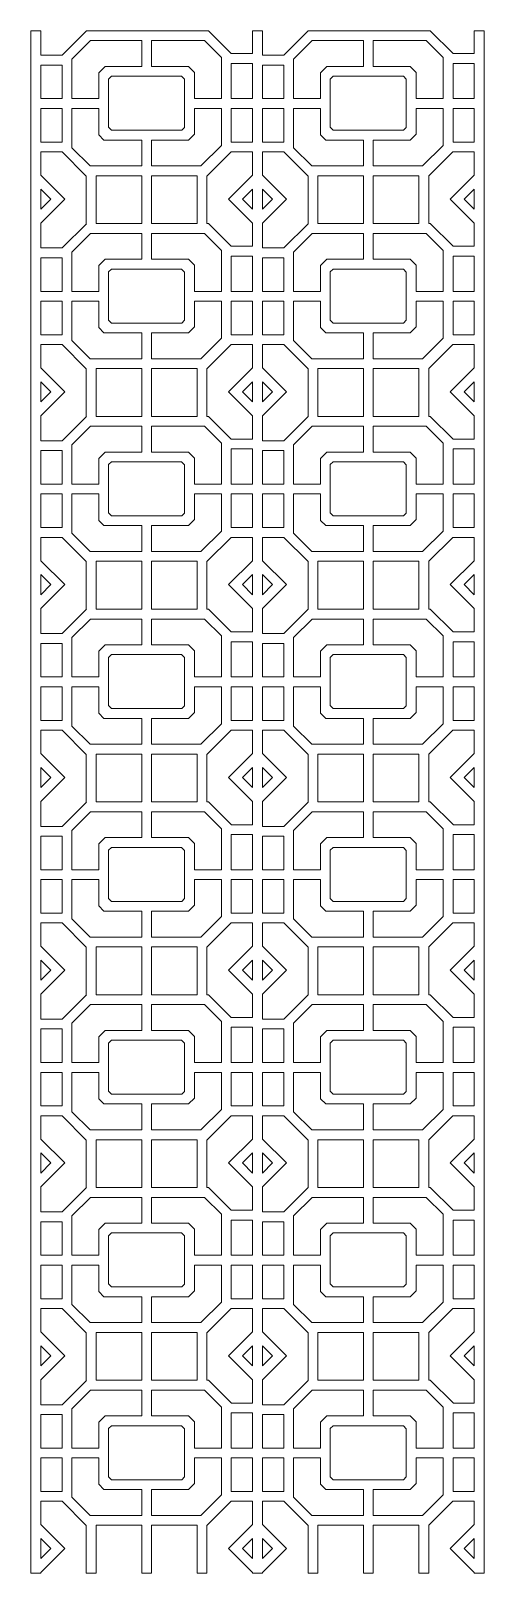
# Model space of a CAD drawing. Header units: centimetres. Extents: x 8 to 13.6, y -9.5 to 9.5.
import ezdxf

# ---------------------------------------------------------------- set-up
doc = ezdxf.new("R2010")
doc.units = ezdxf.units.CM
doc.header["$MEASUREMENT"] = 0
doc.layers.add('layer 1', color=7, linetype='Continuous')

msp = doc.modelspace()

# ---------------------------------------------------------------- linework, layer by layer
at = {"layer": 'layer 1', "color": 250, "lineweight": 9}
for points, knots in [([(8.00349, 4.75014), (8.00349, 4.75014), (8.00349, 4.75014), (8.00349, 4.75014), (8.00349, 4.75014), (8.00349, 4.75014), (8.00349, 7.12452), (8.00349, 7.12452), (8.00349, 7.12452), (8.00349, 7.12452), (8.00349, 7.12507), (8.00349, 7.12507), (8.00349, 7.12507), (8.00349, 7.12507), (8.00349, 9.5), (8.00349, 9.5), (8.00349, 9.5), (8.00349, 9.5), (8.12442, 9.5), (8.12442, 9.5), (8.12442, 9.5), (8.12442, 9.5), (8.12442, 9.19988), (8.12442, 9.19988), (8.12442, 9.19988), (8.12442, 9.19988), (8.3867, 9.19988), (8.3867, 9.19988), (8.3867, 9.19988), (8.3867, 9.19988), (8.68684, 9.5), (8.68684, 9.5), (8.68684, 9.5), (8.68684, 9.5), (10.19119, 9.5), (10.19119, 9.5), (10.19119, 9.5), (10.19119, 9.5), (10.47049, 9.22071), (10.47049, 9.22071), (10.47049, 9.22071), (10.47049, 9.22071), (10.47049, 9.2204), (10.47049, 9.2204), (10.47049, 9.2204), (10.47049, 9.2204), (10.73276, 9.2204), (10.73276, 9.2204), (10.73276, 9.2204), (10.73276, 9.2204), (10.73276, 9.5), (10.73276, 9.5), (10.73276, 9.5), (10.73276, 9.5), (10.85369, 9.5), (10.85369, 9.5), (10.85369, 9.5), (10.85369, 9.5), (10.85369, 9.19988), (10.85369, 9.19988), (10.85369, 9.19988), (10.85369, 9.19988), (11.11599, 9.19988), (11.11599, 9.19988), (11.11599, 9.19988), (11.11599, 9.19988), (11.41611, 9.5), (11.41611, 9.5), (11.41611, 9.5), (11.41611, 9.5), (12.92046, 9.5), (12.92046, 9.5), (12.92046, 9.5), (12.92046, 9.5), (13.19977, 9.22071), (13.19977, 9.22071), (13.19977, 9.22071), (13.19977, 9.22071), (13.19977, 9.2204), (13.19977, 9.2204), (13.19977, 9.2204), (13.19977, 9.2204), (13.46205, 9.2204), (13.46205, 9.2204), (13.46205, 9.2204), (13.46205, 9.2204), (13.46205, 9.5), (13.46205, 9.5), (13.46205, 9.5), (13.46205, 9.5), (13.58295, 9.5), (13.58295, 9.5), (13.58295, 9.5), (13.58295, 9.5), (13.58295, 7.12507), (13.58295, 7.12507), (13.58295, 7.12507), (13.58295, 7.12507), (13.58295, 7.12452), (13.58295, 7.12452), (13.58295, 7.12452), (13.58295, 7.12452), (13.58295, 4.75014), (13.58295, 4.75014), (13.58295, 4.75014), (13.58295, 4.75014), (13.58295, 4.7496), (13.58295, 4.7496), (13.58295, 4.7496), (13.58295, 4.7496), (13.58295, 2.37521), (13.58295, 2.37521), (13.58295, 2.37521), (13.58295, 2.37521), (13.58295, 2.37466), (13.58295, 2.37466), (13.58295, 2.37466), (13.58295, 2.37466), (13.58295, 0.00028), (13.58295, 0.00028), (13.58295, 0.00028), (13.58295, 0.00028), (13.58295, -0.00027), (13.58295, -0.00027), (13.58295, -0.00027), (13.58295, -0.00027), (13.58295, -2.37465), (13.58295, -2.37465), (13.58295, -2.37465), (13.58295, -2.37465), (13.58295, -2.3752), (13.58295, -2.3752), (13.58295, -2.3752), (13.58295, -2.3752), (13.58295, -4.74959), (13.58295, -4.74959), (13.58295, -4.74959), (13.58295, -4.74959), (13.58295, -4.75014), (13.58295, -4.75014), (13.58295, -4.75014), (13.58295, -4.75014), (13.58295, -7.12451), (13.58295, -7.12451), (13.58295, -7.12451), (13.58295, -7.12451), (13.58295, -7.12506), (13.58295, -7.12506), (13.58295, -7.12506), (13.58295, -7.12506), (13.58295, -9.5), (13.58295, -9.5), (13.58295, -9.5), (13.58295, -9.5), (13.46205, -9.5), (13.46205, -9.5), (13.46205, -9.5), (13.46205, -9.5), (13.46205, -9.49224), (13.46205, -9.49224), (13.46205, -9.49224), (13.46205, -9.49224), (13.16686, -9.19705), (13.16686, -9.19705), (13.16686, -9.19705), (13.16686, -9.19705), (13.46205, -8.90187), (13.46205, -8.90187), (13.46205, -8.90187), (13.46205, -8.90187), (13.46205, -8.61481), (13.46205, -8.61481), (13.46205, -8.61481), (13.46205, -8.61481), (13.1996, -8.61481), (13.1996, -8.61481), (13.1996, -8.61481), (13.1996, -8.61481), (12.90099, -8.90973), (12.90099, -8.90973), (12.90099, -8.90973), (12.90099, -8.90973), (12.90074, -8.90973), (12.90074, -8.90973), (12.90074, -8.90973), (12.90074, -8.90973), (12.90074, -9.5), (12.90074, -9.5), (12.90074, -9.5), (12.90074, -9.5), (12.77984, -9.5), (12.77984, -9.5), (12.77984, -9.5), (12.77984, -9.5), (12.77984, -8.90973), (12.77984, -8.90973), (12.77984, -8.90973), (12.77984, -8.90973), (12.21831, -8.90973), (12.21831, -8.90973), (12.21831, -8.90973), (12.21831, -8.90973), (12.21831, -9.5), (12.21831, -9.5), (12.21831, -9.5), (12.21831, -9.5), (12.0974, -9.5), (12.0974, -9.5), (12.0974, -9.5), (12.0974, -9.5), (12.0974, -8.90973), (12.0974, -8.90973), (12.0974, -8.90973), (12.0974, -8.90973), (11.53592, -8.90973), (11.53592, -8.90973), (11.53592, -8.90973), (11.53592, -8.90973), (11.53592, -9.5), (11.53592, -9.5), (11.53592, -9.5), (11.53592, -9.5), (11.415, -9.5), (11.415, -9.5), (11.415, -9.5), (11.415, -9.5), (11.415, -8.90973), (11.415, -8.90973), (11.415, -8.90973), (11.415, -8.90973), (11.41087, -8.90973), (11.41087, -8.90973), (11.41087, -8.90973), (11.41087, -8.90973), (11.11599, -8.61482), (11.11599, -8.61482), (11.11599, -8.61482), (11.11599, -8.61482), (11.11599, -8.61481), (11.11599, -8.61481), (11.11599, -8.61481), (11.11599, -8.61481), (10.85369, -8.61481), (10.85369, -8.61481), (10.85369, -8.61481), (10.85369, -8.61481), (10.85369, -8.90187), (10.85369, -8.90187), (10.85369, -8.90187), (10.85369, -8.90187), (11.14887, -9.19705), (11.14887, -9.19705), (11.14887, -9.19705), (11.14887, -9.19705), (10.85369, -9.49224), (10.85369, -9.49224), (10.85369, -9.49224), (10.85369, -9.49224), (10.85369, -9.5), (10.85369, -9.5), (10.85369, -9.5), (10.85369, -9.5), (10.73276, -9.5), (10.73276, -9.5), (10.73276, -9.5), (10.73276, -9.5), (10.73276, -9.49224), (10.73276, -9.49224), (10.73276, -9.49224), (10.73276, -9.49224), (10.43757, -9.19705), (10.43757, -9.19705), (10.43757, -9.19705), (10.43757, -9.19705), (10.73276, -8.90187), (10.73276, -8.90187), (10.73276, -8.90187), (10.73276, -8.90187), (10.73276, -8.61481), (10.73276, -8.61481), (10.73276, -8.61481), (10.73276, -8.61481), (10.47033, -8.61481), (10.47033, -8.61481), (10.47033, -8.61481), (10.47033, -8.61481), (10.1717, -8.90973), (10.1717, -8.90973), (10.1717, -8.90973), (10.1717, -8.90973), (10.17145, -8.90973), (10.17145, -8.90973), (10.17145, -8.90973), (10.17145, -8.90973), (10.17145, -9.5), (10.17145, -9.5), (10.17145, -9.5), (10.17145, -9.5), (10.05055, -9.5), (10.05055, -9.5), (10.05055, -9.5), (10.05055, -9.5), (10.05055, -8.90973), (10.05055, -8.90973), (10.05055, -8.90973), (10.05055, -8.90973), (9.48904, -8.90973), (9.48904, -8.90973), (9.48904, -8.90973), (9.48904, -8.90973), (9.48904, -9.5), (9.48904, -9.5), (9.48904, -9.5), (9.48904, -9.5), (9.36814, -9.5), (9.36814, -9.5), (9.36814, -9.5), (9.36814, -9.5), (9.36814, -8.90973), (9.36814, -8.90973), (9.36814, -8.90973), (9.36814, -8.90973), (8.80664, -8.90973), (8.80664, -8.90973), (8.80664, -8.90973), (8.80664, -8.90973), (8.80664, -9.5), (8.80664, -9.5), (8.80664, -9.5), (8.80664, -9.5), (8.68573, -9.5), (8.68573, -9.5), (8.68573, -9.5), (8.68573, -9.5), (8.68573, -8.90973), (8.68573, -8.90973), (8.68573, -8.90973), (8.68573, -8.90973), (8.6816, -8.90973), (8.6816, -8.90973), (8.6816, -8.90973), (8.6816, -8.90973), (8.3867, -8.61482), (8.3867, -8.61482), (8.3867, -8.61482), (8.3867, -8.61482), (8.3867, -8.61481), (8.3867, -8.61481), (8.3867, -8.61481), (8.3867, -8.61481), (8.12442, -8.61481), (8.12442, -8.61481), (8.12442, -8.61481), (8.12442, -8.61481), (8.12442, -8.90187), (8.12442, -8.90187), (8.12442, -8.90187), (8.12442, -8.90187), (8.4196, -9.19705), (8.4196, -9.19705), (8.4196, -9.19705), (8.4196, -9.19705), (8.12442, -9.49224), (8.12442, -9.49224), (8.12442, -9.49224), (8.12442, -9.49224), (8.12442, -9.5), (8.12442, -9.5), (8.12442, -9.5), (8.12442, -9.5), (8.00349, -9.5), (8.00349, -9.5), (8.00349, -9.5), (8.00349, -9.5), (8.00349, -7.12506), (8.00349, -7.12506), (8.00349, -7.12506), (8.00349, -7.12506), (8.00349, -7.12451), (8.00349, -7.12451), (8.00349, -7.12451), (8.00349, -7.12451), (8.00349, -4.75014), (8.00349, -4.75014), (8.00349, -4.75014), (8.00349, -4.75014), (8.00349, -4.74959), (8.00349, -4.74959), (8.00349, -4.74959), (8.00349, -4.74959), (8.00349, -2.3752), (8.00349, -2.3752), (8.00349, -2.3752), (8.00349, -2.3752), (8.00349, -2.37465), (8.00349, -2.37465), (8.00349, -2.37465), (8.00349, -2.37465), (8.00349, -0.00027), (8.00349, -0.00027), (8.00349, -0.00027), (8.00349, -0.00027), (8.00349, 0.00028), (8.00349, 0.00028), (8.00349, 0.00028), (8.00349, 0.00028), (8.00349, 2.37466), (8.00349, 2.37466), (8.00349, 2.37466), (8.00349, 2.37466), (8.00349, 2.37521), (8.00349, 2.37521), (8.00349, 2.37521), (8.00349, 2.37521), (8.00349, 4.7496), (8.00349, 4.7496), (8.00349, 4.7496), (8.00349, 4.7496), (8.00349, 4.75014), (8.00349, 4.75014)], [0, 0, 0, 0, 0.00943396, 0.00943396, 0.00943396, 0.00943396, 0.01886792, 0.01886792, 0.01886792, 0.01886792, 0.02830189, 0.02830189, 0.02830189, 0.02830189, 0.03773585, 0.03773585, 0.03773585, 0.03773585, 0.04716981, 0.04716981, 0.04716981, 0.04716981, 0.05660377, 0.05660377, 0.05660377, 0.05660377, 0.06603774, 0.06603774, 0.06603774, 0.06603774, 0.0754717, 0.0754717, 0.0754717, 0.0754717, 0.08490566, 0.08490566, 0.08490566, 0.08490566, 0.09433962, 0.09433962, 0.09433962, 0.09433962, 0.10377358, 0.10377358, 0.10377358, 0.10377358, 0.11320755, 0.11320755, 0.11320755, 0.11320755, 0.12264151, 0.12264151, 0.12264151, 0.12264151, 0.13207547, 0.13207547, 0.13207547, 0.13207547, 0.14150943, 0.14150943, 0.14150943, 0.14150943, 0.1509434, 0.1509434, 0.1509434, 0.1509434, 0.16037736, 0.16037736, 0.16037736, 0.16037736, 0.16981132, 0.16981132, 0.16981132, 0.16981132, 0.17924528, 0.17924528, 0.17924528, 0.17924528, 0.18867925, 0.18867925, 0.18867925, 0.18867925, 0.19811321, 0.19811321, 0.19811321, 0.19811321, 0.20754717, 0.20754717, 0.20754717, 0.20754717, 0.21698113, 0.21698113, 0.21698113, 0.21698113, 0.22641509, 0.22641509, 0.22641509, 0.22641509, 0.23584906, 0.23584906, 0.23584906, 0.23584906, 0.24528302, 0.24528302, 0.24528302, 0.24528302, 0.25471698, 0.25471698, 0.25471698, 0.25471698, 0.26415094, 0.26415094, 0.26415094, 0.26415094, 0.27358491, 0.27358491, 0.27358491, 0.27358491, 0.28301887, 0.28301887, 0.28301887, 0.28301887, 0.29245283, 0.29245283, 0.29245283, 0.29245283, 0.30188679, 0.30188679, 0.30188679, 0.30188679, 0.31132075, 0.31132075, 0.31132075, 0.31132075, 0.32075472, 0.32075472, 0.32075472, 0.32075472, 0.33018868, 0.33018868, 0.33018868, 0.33018868, 0.33962264, 0.33962264, 0.33962264, 0.33962264, 0.3490566, 0.3490566, 0.3490566, 0.3490566, 0.35849057, 0.35849057, 0.35849057, 0.35849057, 0.36792453, 0.36792453, 0.36792453, 0.36792453, 0.37735849, 0.37735849, 0.37735849, 0.37735849, 0.38679245, 0.38679245, 0.38679245, 0.38679245, 0.39622642, 0.39622642, 0.39622642, 0.39622642, 0.40566038, 0.40566038, 0.40566038, 0.40566038, 0.41509434, 0.41509434, 0.41509434, 0.41509434, 0.4245283, 0.4245283, 0.4245283, 0.4245283, 0.43396226, 0.43396226, 0.43396226, 0.43396226, 0.44339623, 0.44339623, 0.44339623, 0.44339623, 0.45283019, 0.45283019, 0.45283019, 0.45283019, 0.46226415, 0.46226415, 0.46226415, 0.46226415, 0.47169811, 0.47169811, 0.47169811, 0.47169811, 0.48113208, 0.48113208, 0.48113208, 0.48113208, 0.49056604, 0.49056604, 0.49056604, 0.49056604, 0.5, 0.5, 0.5, 0.5, 0.50943396, 0.50943396, 0.50943396, 0.50943396, 0.51886792, 0.51886792, 0.51886792, 0.51886792, 0.52830189, 0.52830189, 0.52830189, 0.52830189, 0.53773585, 0.53773585, 0.53773585, 0.53773585, 0.54716981, 0.54716981, 0.54716981, 0.54716981, 0.55660377, 0.55660377, 0.55660377, 0.55660377, 0.56603774, 0.56603774, 0.56603774, 0.56603774, 0.5754717, 0.5754717, 0.5754717, 0.5754717, 0.58490566, 0.58490566, 0.58490566, 0.58490566, 0.59433962, 0.59433962, 0.59433962, 0.59433962, 0.60377358, 0.60377358, 0.60377358, 0.60377358, 0.61320755, 0.61320755, 0.61320755, 0.61320755, 0.62264151, 0.62264151, 0.62264151, 0.62264151, 0.63207547, 0.63207547, 0.63207547, 0.63207547, 0.64150943, 0.64150943, 0.64150943, 0.64150943, 0.6509434, 0.6509434, 0.6509434, 0.6509434, 0.66037736, 0.66037736, 0.66037736, 0.66037736, 0.66981132, 0.66981132, 0.66981132, 0.66981132, 0.67924528, 0.67924528, 0.67924528, 0.67924528, 0.68867925, 0.68867925, 0.68867925, 0.68867925, 0.69811321, 0.69811321, 0.69811321, 0.69811321, 0.70754717, 0.70754717, 0.70754717, 0.70754717, 0.71698113, 0.71698113, 0.71698113, 0.71698113, 0.72641509, 0.72641509, 0.72641509, 0.72641509, 0.73584906, 0.73584906, 0.73584906, 0.73584906, 0.74528302, 0.74528302, 0.74528302, 0.74528302, 0.75471698, 0.75471698, 0.75471698, 0.75471698, 0.76415094, 0.76415094, 0.76415094, 0.76415094, 0.77358491, 0.77358491, 0.77358491, 0.77358491, 0.78301887, 0.78301887, 0.78301887, 0.78301887, 0.79245283, 0.79245283, 0.79245283, 0.79245283, 0.80188679, 0.80188679, 0.80188679, 0.80188679, 0.81132075, 0.81132075, 0.81132075, 0.81132075, 0.82075472, 0.82075472, 0.82075472, 0.82075472, 0.83018868, 0.83018868, 0.83018868, 0.83018868, 0.83962264, 0.83962264, 0.83962264, 0.83962264, 0.8490566, 0.8490566, 0.8490566, 0.8490566, 0.85849057, 0.85849057, 0.85849057, 0.85849057, 0.86792453, 0.86792453, 0.86792453, 0.86792453, 0.87735849, 0.87735849, 0.87735849, 0.87735849, 0.88679245, 0.88679245, 0.88679245, 0.88679245, 0.89622642, 0.89622642, 0.89622642, 0.89622642, 0.90566038, 0.90566038, 0.90566038, 0.90566038, 0.91509434, 0.91509434, 0.91509434, 0.91509434, 0.9245283, 0.9245283, 0.9245283, 0.9245283, 0.93396226, 0.93396226, 0.93396226, 0.93396226, 0.94339623, 0.94339623, 0.94339623, 0.94339623, 0.95283019, 0.95283019, 0.95283019, 0.95283019, 0.96226415, 0.96226415, 0.96226415, 0.96226415, 0.97169811, 0.97169811, 0.97169811, 0.97169811, 0.98113208, 0.98113208, 0.98113208, 0.98113208, 1, 1, 1, 1]), ([(9.36814, 9.06125), (9.36814, 9.06125), (9.36814, 9.06125), (9.36814, 9.06125), (9.36814, 9.06125), (9.36814, 9.06125), (9.36814, 9.3791), (9.36814, 9.3791), (9.36814, 9.3791), (9.36814, 9.3791), (8.73691, 9.3791), (8.73691, 9.3791), (8.73691, 9.3791), (8.73691, 9.3791), (8.5076, 9.1498), (8.5076, 9.1498), (8.5076, 9.1498), (8.5076, 9.1498), (8.5076, 8.66525), (8.5076, 8.66525), (8.5076, 8.66525), (8.5076, 8.66525), (8.83839, 8.66525), (8.83839, 8.66525), (8.83839, 8.66525), (8.83839, 8.66525), (8.83839, 8.98296), (8.83839, 8.98296), (8.83839, 8.98296), (8.83839, 8.98296), (8.9167, 9.06125), (8.9167, 9.06125), (8.9167, 9.06125), (8.9167, 9.06125), (9.36814, 9.06125), (9.36814, 9.06125)], [0, 0, 0, 0, 0.1, 0.1, 0.1, 0.1, 0.2, 0.2, 0.2, 0.2, 0.3, 0.3, 0.3, 0.3, 0.4, 0.4, 0.4, 0.4, 0.5, 0.5, 0.5, 0.5, 0.6, 0.6, 0.6, 0.6, 0.7, 0.7, 0.7, 0.7, 0.8, 0.8, 0.8, 0.8, 1, 1, 1, 1]), ([(9.48904, 9.3791), (9.48904, 9.3791), (9.48904, 9.3791), (9.48904, 9.3791), (9.48904, 9.3791), (9.48904, 9.3791), (9.48904, 9.06125), (9.48904, 9.06125), (9.48904, 9.06125), (9.48904, 9.06125), (9.94264, 9.06125), (9.94264, 9.06125), (9.94264, 9.06125), (9.94264, 9.06125), (10.01689, 8.98701), (10.01689, 8.98701), (10.01689, 8.98701), (10.01689, 8.98701), (10.01689, 8.66525), (10.01689, 8.66525), (10.01689, 8.66525), (10.01689, 8.66525), (10.34958, 8.66525), (10.34958, 8.66525), (10.34958, 8.66525), (10.34958, 8.66525), (10.34958, 9.17063), (10.34958, 9.17063), (10.34958, 9.17063), (10.34958, 9.17063), (10.14113, 9.3791), (10.14113, 9.3791), (10.14113, 9.3791), (10.14113, 9.3791), (9.48904, 9.3791), (9.48904, 9.3791)], [0, 0, 0, 0, 0.1, 0.1, 0.1, 0.1, 0.2, 0.2, 0.2, 0.2, 0.3, 0.3, 0.3, 0.3, 0.4, 0.4, 0.4, 0.4, 0.5, 0.5, 0.5, 0.5, 0.6, 0.6, 0.6, 0.6, 0.7, 0.7, 0.7, 0.7, 0.8, 0.8, 0.8, 0.8, 1, 1, 1, 1]), ([(12.0974, 9.06125), (12.0974, 9.06125), (12.0974, 9.06125), (12.0974, 9.06125), (12.0974, 9.06125), (12.0974, 9.06125), (12.0974, 9.3791), (12.0974, 9.3791), (12.0974, 9.3791), (12.0974, 9.3791), (11.46618, 9.3791), (11.46618, 9.3791), (11.46618, 9.3791), (11.46618, 9.3791), (11.23689, 9.1498), (11.23689, 9.1498), (11.23689, 9.1498), (11.23689, 9.1498), (11.23689, 8.66525), (11.23689, 8.66525), (11.23689, 8.66525), (11.23689, 8.66525), (11.56766, 8.66525), (11.56766, 8.66525), (11.56766, 8.66525), (11.56766, 8.66525), (11.56766, 8.98296), (11.56766, 8.98296), (11.56766, 8.98296), (11.56766, 8.98296), (11.64595, 9.06125), (11.64595, 9.06125), (11.64595, 9.06125), (11.64595, 9.06125), (12.0974, 9.06125), (12.0974, 9.06125)], [0, 0, 0, 0, 0.1, 0.1, 0.1, 0.1, 0.2, 0.2, 0.2, 0.2, 0.3, 0.3, 0.3, 0.3, 0.4, 0.4, 0.4, 0.4, 0.5, 0.5, 0.5, 0.5, 0.6, 0.6, 0.6, 0.6, 0.7, 0.7, 0.7, 0.7, 0.8, 0.8, 0.8, 0.8, 1, 1, 1, 1]), ([(12.21831, 9.3791), (12.21831, 9.3791), (12.21831, 9.3791), (12.21831, 9.3791), (12.21831, 9.3791), (12.21831, 9.3791), (12.21831, 9.06125), (12.21831, 9.06125), (12.21831, 9.06125), (12.21831, 9.06125), (12.67192, 9.06125), (12.67192, 9.06125), (12.67192, 9.06125), (12.67192, 9.06125), (12.74616, 8.98701), (12.74616, 8.98701), (12.74616, 8.98701), (12.74616, 8.98701), (12.74616, 8.66525), (12.74616, 8.66525), (12.74616, 8.66525), (12.74616, 8.66525), (13.07885, 8.66525), (13.07885, 8.66525), (13.07885, 8.66525), (13.07885, 8.66525), (13.07885, 9.17063), (13.07885, 9.17063), (13.07885, 9.17063), (13.07885, 9.17063), (12.8704, 9.3791), (12.8704, 9.3791), (12.8704, 9.3791), (12.8704, 9.3791), (12.21831, 9.3791), (12.21831, 9.3791)], [0, 0, 0, 0, 0.1, 0.1, 0.1, 0.1, 0.2, 0.2, 0.2, 0.2, 0.3, 0.3, 0.3, 0.3, 0.4, 0.4, 0.4, 0.4, 0.5, 0.5, 0.5, 0.5, 0.6, 0.6, 0.6, 0.6, 0.7, 0.7, 0.7, 0.7, 0.8, 0.8, 0.8, 0.8, 1, 1, 1, 1]), ([(8.12442, 8.66525), (8.12442, 8.66525), (8.12442, 8.66525), (8.12442, 8.66525), (8.12442, 8.66525), (8.12442, 8.66525), (8.3867, 8.66525), (8.3867, 8.66525), (8.3867, 8.66525), (8.3867, 8.66525), (8.3867, 9.07897), (8.3867, 9.07897), (8.3867, 9.07897), (8.3867, 9.07897), (8.12442, 9.07897), (8.12442, 9.07897), (8.12442, 9.07897), (8.12442, 9.07897), (8.12442, 8.66525), (8.12442, 8.66525)], [0, 0, 0, 0, 0.16666667, 0.16666667, 0.16666667, 0.16666667, 0.33333333, 0.33333333, 0.33333333, 0.33333333, 0.5, 0.5, 0.5, 0.5, 0.66666667, 0.66666667, 0.66666667, 0.66666667, 1, 1, 1, 1]), ([(9.89597, 8.90365), (9.89597, 8.90365), (9.89597, 8.90365), (9.89597, 8.90365), (9.89597, 8.90365), (9.89597, 8.90365), (9.89597, 8.30984), (9.89597, 8.30984), (9.89597, 8.30984), (9.89597, 8.30984), (9.86139, 8.27527), (9.86139, 8.27527), (9.86139, 8.27527), (9.86139, 8.27527), (8.99583, 8.27527), (8.99583, 8.27527), (8.99583, 8.27527), (8.99583, 8.27527), (8.95929, 8.31181), (8.95929, 8.31181), (8.95929, 8.31181), (8.95929, 8.31181), (8.95929, 8.90562), (8.95929, 8.90562), (8.95929, 8.90562), (8.95929, 8.90562), (8.99402, 8.94035), (8.99402, 8.94035), (8.99402, 8.94035), (8.99402, 8.94035), (9.8593, 8.94035), (9.8593, 8.94035), (9.8593, 8.94035), (9.8593, 8.94035), (9.89597, 8.90365), (9.89597, 8.90365)], [0, 0, 0, 0, 0.1, 0.1, 0.1, 0.1, 0.2, 0.2, 0.2, 0.2, 0.3, 0.3, 0.3, 0.3, 0.4, 0.4, 0.4, 0.4, 0.5, 0.5, 0.5, 0.5, 0.6, 0.6, 0.6, 0.6, 0.7, 0.7, 0.7, 0.7, 0.8, 0.8, 0.8, 0.8, 1, 1, 1, 1]), ([(10.47049, 8.66525), (10.47049, 8.66525), (10.47049, 8.66525), (10.47049, 8.66525), (10.47049, 8.66525), (10.47049, 8.66525), (10.73276, 8.66525), (10.73276, 8.66525), (10.73276, 8.66525), (10.73276, 8.66525), (10.73276, 9.09949), (10.73276, 9.09949), (10.73276, 9.09949), (10.73276, 9.09949), (10.47049, 9.09949), (10.47049, 9.09949), (10.47049, 9.09949), (10.47049, 9.09949), (10.47049, 8.66525), (10.47049, 8.66525)], [0, 0, 0, 0, 0.16666667, 0.16666667, 0.16666667, 0.16666667, 0.33333333, 0.33333333, 0.33333333, 0.33333333, 0.5, 0.5, 0.5, 0.5, 0.66666667, 0.66666667, 0.66666667, 0.66666667, 1, 1, 1, 1]), ([(10.85369, 9.07897), (10.85369, 9.07897), (10.85369, 9.07897), (10.85369, 9.07897), (10.85369, 9.07897), (10.85369, 9.07897), (10.85369, 8.66525), (10.85369, 8.66525), (10.85369, 8.66525), (10.85369, 8.66525), (11.11599, 8.66525), (11.11599, 8.66525), (11.11599, 8.66525), (11.11599, 8.66525), (11.11599, 9.07897), (11.11599, 9.07897), (11.11599, 9.07897), (11.11599, 9.07897), (10.85369, 9.07897), (10.85369, 9.07897)], [0, 0, 0, 0, 0.16666667, 0.16666667, 0.16666667, 0.16666667, 0.33333333, 0.33333333, 0.33333333, 0.33333333, 0.5, 0.5, 0.5, 0.5, 0.66666667, 0.66666667, 0.66666667, 0.66666667, 1, 1, 1, 1]), ([(12.62525, 8.90365), (12.62525, 8.90365), (12.62525, 8.90365), (12.62525, 8.90365), (12.62525, 8.90365), (12.62525, 8.90365), (12.62525, 8.30984), (12.62525, 8.30984), (12.62525, 8.30984), (12.62525, 8.30984), (12.59068, 8.27527), (12.59068, 8.27527), (12.59068, 8.27527), (12.59068, 8.27527), (11.72512, 8.27527), (11.72512, 8.27527), (11.72512, 8.27527), (11.72512, 8.27527), (11.68858, 8.31181), (11.68858, 8.31181), (11.68858, 8.31181), (11.68858, 8.31181), (11.68858, 8.90562), (11.68858, 8.90562), (11.68858, 8.90562), (11.68858, 8.90562), (11.72329, 8.94035), (11.72329, 8.94035), (11.72329, 8.94035), (11.72329, 8.94035), (12.58857, 8.94035), (12.58857, 8.94035), (12.58857, 8.94035), (12.58857, 8.94035), (12.62525, 8.90365), (12.62525, 8.90365)], [0, 0, 0, 0, 0.1, 0.1, 0.1, 0.1, 0.2, 0.2, 0.2, 0.2, 0.3, 0.3, 0.3, 0.3, 0.4, 0.4, 0.4, 0.4, 0.5, 0.5, 0.5, 0.5, 0.6, 0.6, 0.6, 0.6, 0.7, 0.7, 0.7, 0.7, 0.8, 0.8, 0.8, 0.8, 1, 1, 1, 1]), ([(13.19977, 8.66525), (13.19977, 8.66525), (13.19977, 8.66525), (13.19977, 8.66525), (13.19977, 8.66525), (13.19977, 8.66525), (13.46205, 8.66525), (13.46205, 8.66525), (13.46205, 8.66525), (13.46205, 8.66525), (13.46205, 9.09949), (13.46205, 9.09949), (13.46205, 9.09949), (13.46205, 9.09949), (13.19977, 9.09949), (13.19977, 9.09949), (13.19977, 9.09949), (13.19977, 9.09949), (13.19977, 8.66525), (13.19977, 8.66525)], [0, 0, 0, 0, 0.16666667, 0.16666667, 0.16666667, 0.16666667, 0.33333333, 0.33333333, 0.33333333, 0.33333333, 0.5, 0.5, 0.5, 0.5, 0.66666667, 0.66666667, 0.66666667, 0.66666667, 1, 1, 1, 1]), ([(8.3867, 8.54435), (8.3867, 8.54435), (8.3867, 8.54435), (8.3867, 8.54435), (8.3867, 8.54435), (8.3867, 8.54435), (8.12442, 8.54435), (8.12442, 8.54435), (8.12442, 8.54435), (8.12442, 8.54435), (8.12442, 8.13062), (8.12442, 8.13062), (8.12442, 8.13062), (8.12442, 8.13062), (8.3867, 8.13062), (8.3867, 8.13062), (8.3867, 8.13062), (8.3867, 8.13062), (8.3867, 8.54435), (8.3867, 8.54435)], [0, 0, 0, 0, 0.16666667, 0.16666667, 0.16666667, 0.16666667, 0.33333333, 0.33333333, 0.33333333, 0.33333333, 0.5, 0.5, 0.5, 0.5, 0.66666667, 0.66666667, 0.66666667, 0.66666667, 1, 1, 1, 1]), ([(9.36814, 7.83571), (9.36814, 7.83571), (9.36814, 7.83571), (9.36814, 7.83571), (9.36814, 7.83571), (9.36814, 7.83571), (9.36814, 8.15435), (9.36814, 8.15435), (9.36814, 8.15435), (9.36814, 8.15435), (8.90341, 8.15435), (8.90341, 8.15435), (8.90341, 8.15435), (8.90341, 8.15435), (8.83839, 8.2194), (8.83839, 8.2194), (8.83839, 8.2194), (8.83839, 8.2194), (8.83839, 8.54435), (8.83839, 8.54435), (8.83839, 8.54435), (8.83839, 8.54435), (8.5076, 8.54435), (8.5076, 8.54435), (8.5076, 8.54435), (8.5076, 8.54435), (8.5076, 8.05978), (8.5076, 8.05978), (8.5076, 8.05978), (8.5076, 8.05978), (8.7317, 7.83571), (8.7317, 7.83571), (8.7317, 7.83571), (8.7317, 7.83571), (9.36814, 7.83571), (9.36814, 7.83571)], [0, 0, 0, 0, 0.1, 0.1, 0.1, 0.1, 0.2, 0.2, 0.2, 0.2, 0.3, 0.3, 0.3, 0.3, 0.4, 0.4, 0.4, 0.4, 0.5, 0.5, 0.5, 0.5, 0.6, 0.6, 0.6, 0.6, 0.7, 0.7, 0.7, 0.7, 0.8, 0.8, 0.8, 0.8, 1, 1, 1, 1]), ([(9.48904, 8.15435), (9.48904, 8.15435), (9.48904, 8.15435), (9.48904, 8.15435), (9.48904, 8.15435), (9.48904, 8.15435), (9.48904, 7.83571), (9.48904, 7.83571), (9.48904, 7.83571), (9.48904, 7.83571), (10.09696, 7.83571), (10.09696, 7.83571), (10.09696, 7.83571), (10.09696, 7.83571), (10.34958, 8.0883), (10.34958, 8.0883), (10.34958, 8.0883), (10.34958, 8.0883), (10.34958, 8.54435), (10.34958, 8.54435), (10.34958, 8.54435), (10.34958, 8.54435), (10.01689, 8.54435), (10.01689, 8.54435), (10.01689, 8.54435), (10.01689, 8.54435), (10.01689, 8.22804), (10.01689, 8.22804), (10.01689, 8.22804), (10.01689, 8.22804), (9.94319, 8.15435), (9.94319, 8.15435), (9.94319, 8.15435), (9.94319, 8.15435), (9.48904, 8.15435), (9.48904, 8.15435)], [0, 0, 0, 0, 0.1, 0.1, 0.1, 0.1, 0.2, 0.2, 0.2, 0.2, 0.3, 0.3, 0.3, 0.3, 0.4, 0.4, 0.4, 0.4, 0.5, 0.5, 0.5, 0.5, 0.6, 0.6, 0.6, 0.6, 0.7, 0.7, 0.7, 0.7, 0.8, 0.8, 0.8, 0.8, 1, 1, 1, 1]), ([(10.47049, 8.13062), (10.47049, 8.13062), (10.47049, 8.13062), (10.47049, 8.13062), (10.47049, 8.13062), (10.47049, 8.13062), (10.73276, 8.13062), (10.73276, 8.13062), (10.73276, 8.13062), (10.73276, 8.13062), (10.73276, 8.54435), (10.73276, 8.54435), (10.73276, 8.54435), (10.73276, 8.54435), (10.47049, 8.54435), (10.47049, 8.54435), (10.47049, 8.54435), (10.47049, 8.54435), (10.47049, 8.13062), (10.47049, 8.13062)], [0, 0, 0, 0, 0.16666667, 0.16666667, 0.16666667, 0.16666667, 0.33333333, 0.33333333, 0.33333333, 0.33333333, 0.5, 0.5, 0.5, 0.5, 0.66666667, 0.66666667, 0.66666667, 0.66666667, 1, 1, 1, 1]), ([(10.85369, 8.54435), (10.85369, 8.54435), (10.85369, 8.54435), (10.85369, 8.54435), (10.85369, 8.54435), (10.85369, 8.54435), (10.85369, 8.13062), (10.85369, 8.13062), (10.85369, 8.13062), (10.85369, 8.13062), (11.11599, 8.13062), (11.11599, 8.13062), (11.11599, 8.13062), (11.11599, 8.13062), (11.11599, 8.54435), (11.11599, 8.54435), (11.11599, 8.54435), (11.11599, 8.54435), (10.85369, 8.54435), (10.85369, 8.54435)], [0, 0, 0, 0, 0.16666667, 0.16666667, 0.16666667, 0.16666667, 0.33333333, 0.33333333, 0.33333333, 0.33333333, 0.5, 0.5, 0.5, 0.5, 0.66666667, 0.66666667, 0.66666667, 0.66666667, 1, 1, 1, 1]), ([(12.0974, 7.83571), (12.0974, 7.83571), (12.0974, 7.83571), (12.0974, 7.83571), (12.0974, 7.83571), (12.0974, 7.83571), (12.0974, 8.15435), (12.0974, 8.15435), (12.0974, 8.15435), (12.0974, 8.15435), (11.63268, 8.15435), (11.63268, 8.15435), (11.63268, 8.15435), (11.63268, 8.15435), (11.56766, 8.2194), (11.56766, 8.2194), (11.56766, 8.2194), (11.56766, 8.2194), (11.56766, 8.54435), (11.56766, 8.54435), (11.56766, 8.54435), (11.56766, 8.54435), (11.23689, 8.54435), (11.23689, 8.54435), (11.23689, 8.54435), (11.23689, 8.54435), (11.23689, 8.05978), (11.23689, 8.05978), (11.23689, 8.05978), (11.23689, 8.05978), (11.46097, 7.83571), (11.46097, 7.83571), (11.46097, 7.83571), (11.46097, 7.83571), (12.0974, 7.83571), (12.0974, 7.83571)], [0, 0, 0, 0, 0.1, 0.1, 0.1, 0.1, 0.2, 0.2, 0.2, 0.2, 0.3, 0.3, 0.3, 0.3, 0.4, 0.4, 0.4, 0.4, 0.5, 0.5, 0.5, 0.5, 0.6, 0.6, 0.6, 0.6, 0.7, 0.7, 0.7, 0.7, 0.8, 0.8, 0.8, 0.8, 1, 1, 1, 1]), ([(12.21831, 8.15435), (12.21831, 8.15435), (12.21831, 8.15435), (12.21831, 8.15435), (12.21831, 8.15435), (12.21831, 8.15435), (12.21831, 7.83571), (12.21831, 7.83571), (12.21831, 7.83571), (12.21831, 7.83571), (12.82625, 7.83571), (12.82625, 7.83571), (12.82625, 7.83571), (12.82625, 7.83571), (13.07885, 8.0883), (13.07885, 8.0883), (13.07885, 8.0883), (13.07885, 8.0883), (13.07885, 8.54435), (13.07885, 8.54435), (13.07885, 8.54435), (13.07885, 8.54435), (12.74616, 8.54435), (12.74616, 8.54435), (12.74616, 8.54435), (12.74616, 8.54435), (12.74616, 8.22804), (12.74616, 8.22804), (12.74616, 8.22804), (12.74616, 8.22804), (12.67248, 8.15435), (12.67248, 8.15435), (12.67248, 8.15435), (12.67248, 8.15435), (12.21831, 8.15435), (12.21831, 8.15435)], [0, 0, 0, 0, 0.1, 0.1, 0.1, 0.1, 0.2, 0.2, 0.2, 0.2, 0.3, 0.3, 0.3, 0.3, 0.4, 0.4, 0.4, 0.4, 0.5, 0.5, 0.5, 0.5, 0.6, 0.6, 0.6, 0.6, 0.7, 0.7, 0.7, 0.7, 0.8, 0.8, 0.8, 0.8, 1, 1, 1, 1]), ([(13.19977, 8.13062), (13.19977, 8.13062), (13.19977, 8.13062), (13.19977, 8.13062), (13.19977, 8.13062), (13.19977, 8.13062), (13.46205, 8.13062), (13.46205, 8.13062), (13.46205, 8.13062), (13.46205, 8.13062), (13.46205, 8.54435), (13.46205, 8.54435), (13.46205, 8.54435), (13.46205, 8.54435), (13.19977, 8.54435), (13.19977, 8.54435), (13.19977, 8.54435), (13.19977, 8.54435), (13.19977, 8.13062), (13.19977, 8.13062)], [0, 0, 0, 0, 0.16666667, 0.16666667, 0.16666667, 0.16666667, 0.33333333, 0.33333333, 0.33333333, 0.33333333, 0.5, 0.5, 0.5, 0.5, 0.66666667, 0.66666667, 0.66666667, 0.66666667, 1, 1, 1, 1]), ([(8.12442, 7.12452), (8.12442, 7.12452), (8.12442, 7.12452), (8.12442, 7.12452), (8.12442, 7.12452), (8.12442, 7.12452), (8.12442, 6.82494), (8.12442, 6.82494), (8.12442, 6.82494), (8.12442, 6.82494), (8.3867, 6.82494), (8.3867, 6.82494), (8.3867, 6.82494), (8.3867, 6.82494), (8.68629, 7.12452), (8.68629, 7.12452), (8.68629, 7.12452), (8.68629, 7.12452), (8.68573, 7.12452), (8.68573, 7.12452), (8.68573, 7.12452), (8.68573, 7.12452), (8.68573, 7.71479), (8.68573, 7.71479), (8.68573, 7.71479), (8.68573, 7.71479), (8.6816, 7.71479), (8.6816, 7.71479), (8.6816, 7.71479), (8.6816, 7.71479), (8.3867, 8.0097), (8.3867, 8.0097), (8.3867, 8.0097), (8.3867, 8.0097), (8.3867, 8.00971), (8.3867, 8.00971), (8.3867, 8.00971), (8.3867, 8.00971), (8.12442, 8.00971), (8.12442, 8.00971), (8.12442, 8.00971), (8.12442, 8.00971), (8.12442, 7.72266), (8.12442, 7.72266), (8.12442, 7.72266), (8.12442, 7.72266), (8.4196, 7.42747), (8.4196, 7.42747), (8.4196, 7.42747), (8.4196, 7.42747), (8.12442, 7.13228), (8.12442, 7.13228), (8.12442, 7.13228), (8.12442, 7.13228), (8.12442, 7.12507), (8.12442, 7.12507), (8.12442, 7.12507), (8.12442, 7.12507), (8.12442, 7.12452), (8.12442, 7.12452)], [0, 0, 0, 0, 0.0625, 0.0625, 0.0625, 0.0625, 0.125, 0.125, 0.125, 0.125, 0.1875, 0.1875, 0.1875, 0.1875, 0.25, 0.25, 0.25, 0.25, 0.3125, 0.3125, 0.3125, 0.3125, 0.375, 0.375, 0.375, 0.375, 0.4375, 0.4375, 0.4375, 0.4375, 0.5, 0.5, 0.5, 0.5, 0.5625, 0.5625, 0.5625, 0.5625, 0.625, 0.625, 0.625, 0.625, 0.6875, 0.6875, 0.6875, 0.6875, 0.75, 0.75, 0.75, 0.75, 0.8125, 0.8125, 0.8125, 0.8125, 0.875, 0.875, 0.875, 0.875, 1, 1, 1, 1]), ([(10.17145, 7.12507), (10.17145, 7.12507), (10.17145, 7.12507), (10.17145, 7.12507), (10.17145, 7.12507), (10.17145, 7.12507), (10.19119, 7.12507), (10.19119, 7.12507), (10.19119, 7.12507), (10.19119, 7.12507), (10.47049, 6.84578), (10.47049, 6.84578), (10.47049, 6.84578), (10.47049, 6.84578), (10.47049, 6.84546), (10.47049, 6.84546), (10.47049, 6.84546), (10.47049, 6.84546), (10.73276, 6.84546), (10.73276, 6.84546), (10.73276, 6.84546), (10.73276, 6.84546), (10.73276, 7.12452), (10.73276, 7.12452), (10.73276, 7.12452), (10.73276, 7.12452), (10.73276, 7.12507), (10.73276, 7.12507), (10.73276, 7.12507), (10.73276, 7.12507), (10.73276, 7.13228), (10.73276, 7.13228), (10.73276, 7.13228), (10.73276, 7.13228), (10.43757, 7.42747), (10.43757, 7.42747), (10.43757, 7.42747), (10.43757, 7.42747), (10.73276, 7.72266), (10.73276, 7.72266), (10.73276, 7.72266), (10.73276, 7.72266), (10.73276, 8.00971), (10.73276, 8.00971), (10.73276, 8.00971), (10.73276, 8.00971), (10.47033, 8.00971), (10.47033, 8.00971), (10.47033, 8.00971), (10.47033, 8.00971), (10.1717, 7.71479), (10.1717, 7.71479), (10.1717, 7.71479), (10.1717, 7.71479), (10.17145, 7.71479), (10.17145, 7.71479), (10.17145, 7.71479), (10.17145, 7.71479), (10.17145, 7.12507), (10.17145, 7.12507)], [0, 0, 0, 0, 0.0625, 0.0625, 0.0625, 0.0625, 0.125, 0.125, 0.125, 0.125, 0.1875, 0.1875, 0.1875, 0.1875, 0.25, 0.25, 0.25, 0.25, 0.3125, 0.3125, 0.3125, 0.3125, 0.375, 0.375, 0.375, 0.375, 0.4375, 0.4375, 0.4375, 0.4375, 0.5, 0.5, 0.5, 0.5, 0.5625, 0.5625, 0.5625, 0.5625, 0.625, 0.625, 0.625, 0.625, 0.6875, 0.6875, 0.6875, 0.6875, 0.75, 0.75, 0.75, 0.75, 0.8125, 0.8125, 0.8125, 0.8125, 0.875, 0.875, 0.875, 0.875, 1, 1, 1, 1]), ([(10.85369, 8.00971), (10.85369, 8.00971), (10.85369, 8.00971), (10.85369, 8.00971), (10.85369, 8.00971), (10.85369, 8.00971), (10.85369, 7.72266), (10.85369, 7.72266), (10.85369, 7.72266), (10.85369, 7.72266), (11.14887, 7.42747), (11.14887, 7.42747), (11.14887, 7.42747), (11.14887, 7.42747), (10.85369, 7.13228), (10.85369, 7.13228), (10.85369, 7.13228), (10.85369, 7.13228), (10.85369, 7.12507), (10.85369, 7.12507), (10.85369, 7.12507), (10.85369, 7.12507), (10.85369, 7.12452), (10.85369, 7.12452), (10.85369, 7.12452), (10.85369, 7.12452), (10.85369, 6.82494), (10.85369, 6.82494), (10.85369, 6.82494), (10.85369, 6.82494), (11.11599, 6.82494), (11.11599, 6.82494), (11.11599, 6.82494), (11.11599, 6.82494), (11.41556, 7.12452), (11.41556, 7.12452), (11.41556, 7.12452), (11.41556, 7.12452), (11.415, 7.12452), (11.415, 7.12452), (11.415, 7.12452), (11.415, 7.12452), (11.415, 7.71479), (11.415, 7.71479), (11.415, 7.71479), (11.415, 7.71479), (11.41087, 7.71479), (11.41087, 7.71479), (11.41087, 7.71479), (11.41087, 7.71479), (11.11599, 8.0097), (11.11599, 8.0097), (11.11599, 8.0097), (11.11599, 8.0097), (11.11599, 8.00971), (11.11599, 8.00971), (11.11599, 8.00971), (11.11599, 8.00971), (10.85369, 8.00971), (10.85369, 8.00971)], [0, 0, 0, 0, 0.0625, 0.0625, 0.0625, 0.0625, 0.125, 0.125, 0.125, 0.125, 0.1875, 0.1875, 0.1875, 0.1875, 0.25, 0.25, 0.25, 0.25, 0.3125, 0.3125, 0.3125, 0.3125, 0.375, 0.375, 0.375, 0.375, 0.4375, 0.4375, 0.4375, 0.4375, 0.5, 0.5, 0.5, 0.5, 0.5625, 0.5625, 0.5625, 0.5625, 0.625, 0.625, 0.625, 0.625, 0.6875, 0.6875, 0.6875, 0.6875, 0.75, 0.75, 0.75, 0.75, 0.8125, 0.8125, 0.8125, 0.8125, 0.875, 0.875, 0.875, 0.875, 1, 1, 1, 1]), ([(12.90074, 7.12507), (12.90074, 7.12507), (12.90074, 7.12507), (12.90074, 7.12507), (12.90074, 7.12507), (12.90074, 7.12507), (12.92046, 7.12507), (12.92046, 7.12507), (12.92046, 7.12507), (12.92046, 7.12507), (13.19977, 6.84578), (13.19977, 6.84578), (13.19977, 6.84578), (13.19977, 6.84578), (13.19977, 6.84546), (13.19977, 6.84546), (13.19977, 6.84546), (13.19977, 6.84546), (13.46205, 6.84546), (13.46205, 6.84546), (13.46205, 6.84546), (13.46205, 6.84546), (13.46205, 7.12452), (13.46205, 7.12452), (13.46205, 7.12452), (13.46205, 7.12452), (13.46205, 7.12507), (13.46205, 7.12507), (13.46205, 7.12507), (13.46205, 7.12507), (13.46205, 7.13228), (13.46205, 7.13228), (13.46205, 7.13228), (13.46205, 7.13228), (13.16686, 7.42747), (13.16686, 7.42747), (13.16686, 7.42747), (13.16686, 7.42747), (13.46205, 7.72266), (13.46205, 7.72266), (13.46205, 7.72266), (13.46205, 7.72266), (13.46205, 8.00971), (13.46205, 8.00971), (13.46205, 8.00971), (13.46205, 8.00971), (13.1996, 8.00971), (13.1996, 8.00971), (13.1996, 8.00971), (13.1996, 8.00971), (12.90099, 7.71479), (12.90099, 7.71479), (12.90099, 7.71479), (12.90099, 7.71479), (12.90074, 7.71479), (12.90074, 7.71479), (12.90074, 7.71479), (12.90074, 7.71479), (12.90074, 7.12507), (12.90074, 7.12507)], [0, 0, 0, 0, 0.0625, 0.0625, 0.0625, 0.0625, 0.125, 0.125, 0.125, 0.125, 0.1875, 0.1875, 0.1875, 0.1875, 0.25, 0.25, 0.25, 0.25, 0.3125, 0.3125, 0.3125, 0.3125, 0.375, 0.375, 0.375, 0.375, 0.4375, 0.4375, 0.4375, 0.4375, 0.5, 0.5, 0.5, 0.5, 0.5625, 0.5625, 0.5625, 0.5625, 0.625, 0.625, 0.625, 0.625, 0.6875, 0.6875, 0.6875, 0.6875, 0.75, 0.75, 0.75, 0.75, 0.8125, 0.8125, 0.8125, 0.8125, 0.875, 0.875, 0.875, 0.875, 1, 1, 1, 1]), ([(8.80664, 7.12507), (8.80664, 7.12507), (8.80664, 7.12507), (8.80664, 7.12507), (8.80664, 7.12507), (8.80664, 7.12507), (9.36814, 7.12507), (9.36814, 7.12507), (9.36814, 7.12507), (9.36814, 7.12507), (9.36814, 7.71479), (9.36814, 7.71479), (9.36814, 7.71479), (9.36814, 7.71479), (8.80664, 7.71479), (8.80664, 7.71479), (8.80664, 7.71479), (8.80664, 7.71479), (8.80664, 7.12507), (8.80664, 7.12507)], [0, 0, 0, 0, 0.16666667, 0.16666667, 0.16666667, 0.16666667, 0.33333333, 0.33333333, 0.33333333, 0.33333333, 0.5, 0.5, 0.5, 0.5, 0.66666667, 0.66666667, 0.66666667, 0.66666667, 1, 1, 1, 1]), ([(9.48904, 7.12507), (9.48904, 7.12507), (9.48904, 7.12507), (9.48904, 7.12507), (9.48904, 7.12507), (9.48904, 7.12507), (10.05055, 7.12507), (10.05055, 7.12507), (10.05055, 7.12507), (10.05055, 7.12507), (10.05055, 7.71479), (10.05055, 7.71479), (10.05055, 7.71479), (10.05055, 7.71479), (9.48904, 7.71479), (9.48904, 7.71479), (9.48904, 7.71479), (9.48904, 7.71479), (9.48904, 7.12507), (9.48904, 7.12507)], [0, 0, 0, 0, 0.16666667, 0.16666667, 0.16666667, 0.16666667, 0.33333333, 0.33333333, 0.33333333, 0.33333333, 0.5, 0.5, 0.5, 0.5, 0.66666667, 0.66666667, 0.66666667, 0.66666667, 1, 1, 1, 1]), ([(11.53592, 7.12507), (11.53592, 7.12507), (11.53592, 7.12507), (11.53592, 7.12507), (11.53592, 7.12507), (11.53592, 7.12507), (12.0974, 7.12507), (12.0974, 7.12507), (12.0974, 7.12507), (12.0974, 7.12507), (12.0974, 7.71479), (12.0974, 7.71479), (12.0974, 7.71479), (12.0974, 7.71479), (11.53592, 7.71479), (11.53592, 7.71479), (11.53592, 7.71479), (11.53592, 7.71479), (11.53592, 7.12507), (11.53592, 7.12507)], [0, 0, 0, 0, 0.16666667, 0.16666667, 0.16666667, 0.16666667, 0.33333333, 0.33333333, 0.33333333, 0.33333333, 0.5, 0.5, 0.5, 0.5, 0.66666667, 0.66666667, 0.66666667, 0.66666667, 1, 1, 1, 1]), ([(12.21831, 7.12507), (12.21831, 7.12507), (12.21831, 7.12507), (12.21831, 7.12507), (12.21831, 7.12507), (12.21831, 7.12507), (12.77984, 7.12507), (12.77984, 7.12507), (12.77984, 7.12507), (12.77984, 7.12507), (12.77984, 7.71479), (12.77984, 7.71479), (12.77984, 7.71479), (12.77984, 7.71479), (12.21831, 7.71479), (12.21831, 7.71479), (12.21831, 7.71479), (12.21831, 7.71479), (12.21831, 7.12507), (12.21831, 7.12507)], [0, 0, 0, 0, 0.16666667, 0.16666667, 0.16666667, 0.16666667, 0.33333333, 0.33333333, 0.33333333, 0.33333333, 0.5, 0.5, 0.5, 0.5, 0.66666667, 0.66666667, 0.66666667, 0.66666667, 1, 1, 1, 1]), ([(8.24861, 7.42747), (8.24861, 7.42747), (8.24861, 7.42747), (8.24861, 7.42747), (8.24861, 7.42747), (8.24861, 7.42747), (8.12442, 7.55166), (8.12442, 7.55166), (8.12442, 7.55166), (8.12442, 7.55166), (8.12442, 7.30327), (8.12442, 7.30327), (8.12442, 7.30327), (8.12442, 7.30327), (8.24861, 7.42747), (8.24861, 7.42747)], [0, 0, 0, 0, 0.2, 0.2, 0.2, 0.2, 0.4, 0.4, 0.4, 0.4, 0.6, 0.6, 0.6, 0.6, 1, 1, 1, 1]), ([(10.60857, 7.42747), (10.60857, 7.42747), (10.60857, 7.42747), (10.60857, 7.42747), (10.60857, 7.42747), (10.60857, 7.42747), (10.73276, 7.55166), (10.73276, 7.55166), (10.73276, 7.55166), (10.73276, 7.55166), (10.73276, 7.30327), (10.73276, 7.30327), (10.73276, 7.30327), (10.73276, 7.30327), (10.60857, 7.42747), (10.60857, 7.42747)], [0, 0, 0, 0, 0.2, 0.2, 0.2, 0.2, 0.4, 0.4, 0.4, 0.4, 0.6, 0.6, 0.6, 0.6, 1, 1, 1, 1]), ([(10.85369, 7.55166), (10.85369, 7.55166), (10.85369, 7.55166), (10.85369, 7.55166), (10.85369, 7.55166), (10.85369, 7.55166), (10.85369, 7.30327), (10.85369, 7.30327), (10.85369, 7.30327), (10.85369, 7.30327), (10.97788, 7.42747), (10.97788, 7.42747), (10.97788, 7.42747), (10.97788, 7.42747), (10.85369, 7.55166), (10.85369, 7.55166)], [0, 0, 0, 0, 0.2, 0.2, 0.2, 0.2, 0.4, 0.4, 0.4, 0.4, 0.6, 0.6, 0.6, 0.6, 1, 1, 1, 1]), ([(13.33786, 7.42747), (13.33786, 7.42747), (13.33786, 7.42747), (13.33786, 7.42747), (13.33786, 7.42747), (13.33786, 7.42747), (13.46205, 7.55166), (13.46205, 7.55166), (13.46205, 7.55166), (13.46205, 7.55166), (13.46205, 7.30327), (13.46205, 7.30327), (13.46205, 7.30327), (13.46205, 7.30327), (13.33786, 7.42747), (13.33786, 7.42747)], [0, 0, 0, 0, 0.2, 0.2, 0.2, 0.2, 0.4, 0.4, 0.4, 0.4, 0.6, 0.6, 0.6, 0.6, 1, 1, 1, 1]), ([(9.36814, 6.68633), (9.36814, 6.68633), (9.36814, 6.68633), (9.36814, 6.68633), (9.36814, 6.68633), (9.36814, 6.68633), (9.36814, 7.00416), (9.36814, 7.00416), (9.36814, 7.00416), (9.36814, 7.00416), (8.73691, 7.00416), (8.73691, 7.00416), (8.73691, 7.00416), (8.73691, 7.00416), (8.5076, 6.77486), (8.5076, 6.77486), (8.5076, 6.77486), (8.5076, 6.77486), (8.5076, 6.29033), (8.5076, 6.29033), (8.5076, 6.29033), (8.5076, 6.29033), (8.83839, 6.29033), (8.83839, 6.29033), (8.83839, 6.29033), (8.83839, 6.29033), (8.83839, 6.60803), (8.83839, 6.60803), (8.83839, 6.60803), (8.83839, 6.60803), (8.9167, 6.68633), (8.9167, 6.68633), (8.9167, 6.68633), (8.9167, 6.68633), (9.36814, 6.68633), (9.36814, 6.68633)], [0, 0, 0, 0, 0.1, 0.1, 0.1, 0.1, 0.2, 0.2, 0.2, 0.2, 0.3, 0.3, 0.3, 0.3, 0.4, 0.4, 0.4, 0.4, 0.5, 0.5, 0.5, 0.5, 0.6, 0.6, 0.6, 0.6, 0.7, 0.7, 0.7, 0.7, 0.8, 0.8, 0.8, 0.8, 1, 1, 1, 1]), ([(9.48904, 7.00416), (9.48904, 7.00416), (9.48904, 7.00416), (9.48904, 7.00416), (9.48904, 7.00416), (9.48904, 7.00416), (9.48904, 6.68633), (9.48904, 6.68633), (9.48904, 6.68633), (9.48904, 6.68633), (9.94264, 6.68633), (9.94264, 6.68633), (9.94264, 6.68633), (9.94264, 6.68633), (10.01689, 6.61208), (10.01689, 6.61208), (10.01689, 6.61208), (10.01689, 6.61208), (10.01689, 6.29033), (10.01689, 6.29033), (10.01689, 6.29033), (10.01689, 6.29033), (10.34958, 6.29033), (10.34958, 6.29033), (10.34958, 6.29033), (10.34958, 6.29033), (10.34958, 6.79569), (10.34958, 6.79569), (10.34958, 6.79569), (10.34958, 6.79569), (10.14113, 7.00416), (10.14113, 7.00416), (10.14113, 7.00416), (10.14113, 7.00416), (9.48904, 7.00416), (9.48904, 7.00416)], [0, 0, 0, 0, 0.1, 0.1, 0.1, 0.1, 0.2, 0.2, 0.2, 0.2, 0.3, 0.3, 0.3, 0.3, 0.4, 0.4, 0.4, 0.4, 0.5, 0.5, 0.5, 0.5, 0.6, 0.6, 0.6, 0.6, 0.7, 0.7, 0.7, 0.7, 0.8, 0.8, 0.8, 0.8, 1, 1, 1, 1]), ([(12.0974, 6.68633), (12.0974, 6.68633), (12.0974, 6.68633), (12.0974, 6.68633), (12.0974, 6.68633), (12.0974, 6.68633), (12.0974, 7.00416), (12.0974, 7.00416), (12.0974, 7.00416), (12.0974, 7.00416), (11.46618, 7.00416), (11.46618, 7.00416), (11.46618, 7.00416), (11.46618, 7.00416), (11.23689, 6.77486), (11.23689, 6.77486), (11.23689, 6.77486), (11.23689, 6.77486), (11.23689, 6.29033), (11.23689, 6.29033), (11.23689, 6.29033), (11.23689, 6.29033), (11.56766, 6.29033), (11.56766, 6.29033), (11.56766, 6.29033), (11.56766, 6.29033), (11.56766, 6.60803), (11.56766, 6.60803), (11.56766, 6.60803), (11.56766, 6.60803), (11.64595, 6.68633), (11.64595, 6.68633), (11.64595, 6.68633), (11.64595, 6.68633), (12.0974, 6.68633), (12.0974, 6.68633)], [0, 0, 0, 0, 0.1, 0.1, 0.1, 0.1, 0.2, 0.2, 0.2, 0.2, 0.3, 0.3, 0.3, 0.3, 0.4, 0.4, 0.4, 0.4, 0.5, 0.5, 0.5, 0.5, 0.6, 0.6, 0.6, 0.6, 0.7, 0.7, 0.7, 0.7, 0.8, 0.8, 0.8, 0.8, 1, 1, 1, 1]), ([(12.21831, 7.00416), (12.21831, 7.00416), (12.21831, 7.00416), (12.21831, 7.00416), (12.21831, 7.00416), (12.21831, 7.00416), (12.21831, 6.68633), (12.21831, 6.68633), (12.21831, 6.68633), (12.21831, 6.68633), (12.67192, 6.68633), (12.67192, 6.68633), (12.67192, 6.68633), (12.67192, 6.68633), (12.74616, 6.61208), (12.74616, 6.61208), (12.74616, 6.61208), (12.74616, 6.61208), (12.74616, 6.29033), (12.74616, 6.29033), (12.74616, 6.29033), (12.74616, 6.29033), (13.07885, 6.29033), (13.07885, 6.29033), (13.07885, 6.29033), (13.07885, 6.29033), (13.07885, 6.79569), (13.07885, 6.79569), (13.07885, 6.79569), (13.07885, 6.79569), (12.8704, 7.00416), (12.8704, 7.00416), (12.8704, 7.00416), (12.8704, 7.00416), (12.21831, 7.00416), (12.21831, 7.00416)], [0, 0, 0, 0, 0.1, 0.1, 0.1, 0.1, 0.2, 0.2, 0.2, 0.2, 0.3, 0.3, 0.3, 0.3, 0.4, 0.4, 0.4, 0.4, 0.5, 0.5, 0.5, 0.5, 0.6, 0.6, 0.6, 0.6, 0.7, 0.7, 0.7, 0.7, 0.8, 0.8, 0.8, 0.8, 1, 1, 1, 1]), ([(8.12442, 6.29033), (8.12442, 6.29033), (8.12442, 6.29033), (8.12442, 6.29033), (8.12442, 6.29033), (8.12442, 6.29033), (8.3867, 6.29033), (8.3867, 6.29033), (8.3867, 6.29033), (8.3867, 6.29033), (8.3867, 6.70404), (8.3867, 6.70404), (8.3867, 6.70404), (8.3867, 6.70404), (8.12442, 6.70404), (8.12442, 6.70404), (8.12442, 6.70404), (8.12442, 6.70404), (8.12442, 6.29033), (8.12442, 6.29033)], [0, 0, 0, 0, 0.16666667, 0.16666667, 0.16666667, 0.16666667, 0.33333333, 0.33333333, 0.33333333, 0.33333333, 0.5, 0.5, 0.5, 0.5, 0.66666667, 0.66666667, 0.66666667, 0.66666667, 1, 1, 1, 1]), ([(10.47049, 6.29033), (10.47049, 6.29033), (10.47049, 6.29033), (10.47049, 6.29033), (10.47049, 6.29033), (10.47049, 6.29033), (10.73276, 6.29033), (10.73276, 6.29033), (10.73276, 6.29033), (10.73276, 6.29033), (10.73276, 6.72455), (10.73276, 6.72455), (10.73276, 6.72455), (10.73276, 6.72455), (10.47049, 6.72455), (10.47049, 6.72455), (10.47049, 6.72455), (10.47049, 6.72455), (10.47049, 6.29033), (10.47049, 6.29033)], [0, 0, 0, 0, 0.16666667, 0.16666667, 0.16666667, 0.16666667, 0.33333333, 0.33333333, 0.33333333, 0.33333333, 0.5, 0.5, 0.5, 0.5, 0.66666667, 0.66666667, 0.66666667, 0.66666667, 1, 1, 1, 1]), ([(10.85369, 6.70404), (10.85369, 6.70404), (10.85369, 6.70404), (10.85369, 6.70404), (10.85369, 6.70404), (10.85369, 6.70404), (10.85369, 6.29033), (10.85369, 6.29033), (10.85369, 6.29033), (10.85369, 6.29033), (11.11599, 6.29033), (11.11599, 6.29033), (11.11599, 6.29033), (11.11599, 6.29033), (11.11599, 6.70404), (11.11599, 6.70404), (11.11599, 6.70404), (11.11599, 6.70404), (10.85369, 6.70404), (10.85369, 6.70404)], [0, 0, 0, 0, 0.16666667, 0.16666667, 0.16666667, 0.16666667, 0.33333333, 0.33333333, 0.33333333, 0.33333333, 0.5, 0.5, 0.5, 0.5, 0.66666667, 0.66666667, 0.66666667, 0.66666667, 1, 1, 1, 1]), ([(13.19977, 6.29033), (13.19977, 6.29033), (13.19977, 6.29033), (13.19977, 6.29033), (13.19977, 6.29033), (13.19977, 6.29033), (13.46205, 6.29033), (13.46205, 6.29033), (13.46205, 6.29033), (13.46205, 6.29033), (13.46205, 6.72455), (13.46205, 6.72455), (13.46205, 6.72455), (13.46205, 6.72455), (13.19977, 6.72455), (13.19977, 6.72455), (13.19977, 6.72455), (13.19977, 6.72455), (13.19977, 6.29033), (13.19977, 6.29033)], [0, 0, 0, 0, 0.16666667, 0.16666667, 0.16666667, 0.16666667, 0.33333333, 0.33333333, 0.33333333, 0.33333333, 0.5, 0.5, 0.5, 0.5, 0.66666667, 0.66666667, 0.66666667, 0.66666667, 1, 1, 1, 1]), ([(9.89597, 6.52872), (9.89597, 6.52872), (9.89597, 6.52872), (9.89597, 6.52872), (9.89597, 6.52872), (9.89597, 6.52872), (9.89597, 5.93491), (9.89597, 5.93491), (9.89597, 5.93491), (9.89597, 5.93491), (9.86139, 5.90033), (9.86139, 5.90033), (9.86139, 5.90033), (9.86139, 5.90033), (8.99583, 5.90033), (8.99583, 5.90033), (8.99583, 5.90033), (8.99583, 5.90033), (8.95929, 5.93689), (8.95929, 5.93689), (8.95929, 5.93689), (8.95929, 5.93689), (8.95929, 6.53069), (8.95929, 6.53069), (8.95929, 6.53069), (8.95929, 6.53069), (8.99402, 6.56541), (8.99402, 6.56541), (8.99402, 6.56541), (8.99402, 6.56541), (9.8593, 6.56541), (9.8593, 6.56541), (9.8593, 6.56541), (9.8593, 6.56541), (9.89597, 6.52872), (9.89597, 6.52872)], [0, 0, 0, 0, 0.1, 0.1, 0.1, 0.1, 0.2, 0.2, 0.2, 0.2, 0.3, 0.3, 0.3, 0.3, 0.4, 0.4, 0.4, 0.4, 0.5, 0.5, 0.5, 0.5, 0.6, 0.6, 0.6, 0.6, 0.7, 0.7, 0.7, 0.7, 0.8, 0.8, 0.8, 0.8, 1, 1, 1, 1]), ([(12.62525, 6.52872), (12.62525, 6.52872), (12.62525, 6.52872), (12.62525, 6.52872), (12.62525, 6.52872), (12.62525, 6.52872), (12.62525, 5.93491), (12.62525, 5.93491), (12.62525, 5.93491), (12.62525, 5.93491), (12.59068, 5.90033), (12.59068, 5.90033), (12.59068, 5.90033), (12.59068, 5.90033), (11.72512, 5.90033), (11.72512, 5.90033), (11.72512, 5.90033), (11.72512, 5.90033), (11.68858, 5.93689), (11.68858, 5.93689), (11.68858, 5.93689), (11.68858, 5.93689), (11.68858, 6.53069), (11.68858, 6.53069), (11.68858, 6.53069), (11.68858, 6.53069), (11.72329, 6.56541), (11.72329, 6.56541), (11.72329, 6.56541), (11.72329, 6.56541), (12.58857, 6.56541), (12.58857, 6.56541), (12.58857, 6.56541), (12.58857, 6.56541), (12.62525, 6.52872), (12.62525, 6.52872)], [0, 0, 0, 0, 0.1, 0.1, 0.1, 0.1, 0.2, 0.2, 0.2, 0.2, 0.3, 0.3, 0.3, 0.3, 0.4, 0.4, 0.4, 0.4, 0.5, 0.5, 0.5, 0.5, 0.6, 0.6, 0.6, 0.6, 0.7, 0.7, 0.7, 0.7, 0.8, 0.8, 0.8, 0.8, 1, 1, 1, 1]), ([(8.3867, 6.16941), (8.3867, 6.16941), (8.3867, 6.16941), (8.3867, 6.16941), (8.3867, 6.16941), (8.3867, 6.16941), (8.12442, 6.16941), (8.12442, 6.16941), (8.12442, 6.16941), (8.12442, 6.16941), (8.12442, 5.75569), (8.12442, 5.75569), (8.12442, 5.75569), (8.12442, 5.75569), (8.3867, 5.75569), (8.3867, 5.75569), (8.3867, 5.75569), (8.3867, 5.75569), (8.3867, 6.16941), (8.3867, 6.16941)], [0, 0, 0, 0, 0.16666667, 0.16666667, 0.16666667, 0.16666667, 0.33333333, 0.33333333, 0.33333333, 0.33333333, 0.5, 0.5, 0.5, 0.5, 0.66666667, 0.66666667, 0.66666667, 0.66666667, 1, 1, 1, 1]), ([(9.36814, 5.46077), (9.36814, 5.46077), (9.36814, 5.46077), (9.36814, 5.46077), (9.36814, 5.46077), (9.36814, 5.46077), (9.36814, 5.77943), (9.36814, 5.77943), (9.36814, 5.77943), (9.36814, 5.77943), (8.90341, 5.77943), (8.90341, 5.77943), (8.90341, 5.77943), (8.90341, 5.77943), (8.83839, 5.84447), (8.83839, 5.84447), (8.83839, 5.84447), (8.83839, 5.84447), (8.83839, 6.16941), (8.83839, 6.16941), (8.83839, 6.16941), (8.83839, 6.16941), (8.5076, 6.16941), (8.5076, 6.16941), (8.5076, 6.16941), (8.5076, 6.16941), (8.5076, 5.68486), (8.5076, 5.68486), (8.5076, 5.68486), (8.5076, 5.68486), (8.7317, 5.46077), (8.7317, 5.46077), (8.7317, 5.46077), (8.7317, 5.46077), (9.36814, 5.46077), (9.36814, 5.46077)], [0, 0, 0, 0, 0.1, 0.1, 0.1, 0.1, 0.2, 0.2, 0.2, 0.2, 0.3, 0.3, 0.3, 0.3, 0.4, 0.4, 0.4, 0.4, 0.5, 0.5, 0.5, 0.5, 0.6, 0.6, 0.6, 0.6, 0.7, 0.7, 0.7, 0.7, 0.8, 0.8, 0.8, 0.8, 1, 1, 1, 1]), ([(9.48904, 5.77943), (9.48904, 5.77943), (9.48904, 5.77943), (9.48904, 5.77943), (9.48904, 5.77943), (9.48904, 5.77943), (9.48904, 5.46077), (9.48904, 5.46077), (9.48904, 5.46077), (9.48904, 5.46077), (10.09696, 5.46077), (10.09696, 5.46077), (10.09696, 5.46077), (10.09696, 5.46077), (10.34958, 5.71337), (10.34958, 5.71337), (10.34958, 5.71337), (10.34958, 5.71337), (10.34958, 6.16941), (10.34958, 6.16941), (10.34958, 6.16941), (10.34958, 6.16941), (10.01689, 6.16941), (10.01689, 6.16941), (10.01689, 6.16941), (10.01689, 6.16941), (10.01689, 5.85311), (10.01689, 5.85311), (10.01689, 5.85311), (10.01689, 5.85311), (9.94319, 5.77943), (9.94319, 5.77943), (9.94319, 5.77943), (9.94319, 5.77943), (9.48904, 5.77943), (9.48904, 5.77943)], [0, 0, 0, 0, 0.1, 0.1, 0.1, 0.1, 0.2, 0.2, 0.2, 0.2, 0.3, 0.3, 0.3, 0.3, 0.4, 0.4, 0.4, 0.4, 0.5, 0.5, 0.5, 0.5, 0.6, 0.6, 0.6, 0.6, 0.7, 0.7, 0.7, 0.7, 0.8, 0.8, 0.8, 0.8, 1, 1, 1, 1]), ([(10.47049, 5.75569), (10.47049, 5.75569), (10.47049, 5.75569), (10.47049, 5.75569), (10.47049, 5.75569), (10.47049, 5.75569), (10.73276, 5.75569), (10.73276, 5.75569), (10.73276, 5.75569), (10.73276, 5.75569), (10.73276, 6.16941), (10.73276, 6.16941), (10.73276, 6.16941), (10.73276, 6.16941), (10.47049, 6.16941), (10.47049, 6.16941), (10.47049, 6.16941), (10.47049, 6.16941), (10.47049, 5.75569), (10.47049, 5.75569)], [0, 0, 0, 0, 0.16666667, 0.16666667, 0.16666667, 0.16666667, 0.33333333, 0.33333333, 0.33333333, 0.33333333, 0.5, 0.5, 0.5, 0.5, 0.66666667, 0.66666667, 0.66666667, 0.66666667, 1, 1, 1, 1]), ([(10.85369, 6.16941), (10.85369, 6.16941), (10.85369, 6.16941), (10.85369, 6.16941), (10.85369, 6.16941), (10.85369, 6.16941), (10.85369, 5.75569), (10.85369, 5.75569), (10.85369, 5.75569), (10.85369, 5.75569), (11.11599, 5.75569), (11.11599, 5.75569), (11.11599, 5.75569), (11.11599, 5.75569), (11.11599, 6.16941), (11.11599, 6.16941), (11.11599, 6.16941), (11.11599, 6.16941), (10.85369, 6.16941), (10.85369, 6.16941)], [0, 0, 0, 0, 0.16666667, 0.16666667, 0.16666667, 0.16666667, 0.33333333, 0.33333333, 0.33333333, 0.33333333, 0.5, 0.5, 0.5, 0.5, 0.66666667, 0.66666667, 0.66666667, 0.66666667, 1, 1, 1, 1]), ([(12.0974, 5.46077), (12.0974, 5.46077), (12.0974, 5.46077), (12.0974, 5.46077), (12.0974, 5.46077), (12.0974, 5.46077), (12.0974, 5.77943), (12.0974, 5.77943), (12.0974, 5.77943), (12.0974, 5.77943), (11.63268, 5.77943), (11.63268, 5.77943), (11.63268, 5.77943), (11.63268, 5.77943), (11.56766, 5.84447), (11.56766, 5.84447), (11.56766, 5.84447), (11.56766, 5.84447), (11.56766, 6.16941), (11.56766, 6.16941), (11.56766, 6.16941), (11.56766, 6.16941), (11.23689, 6.16941), (11.23689, 6.16941), (11.23689, 6.16941), (11.23689, 6.16941), (11.23689, 5.68486), (11.23689, 5.68486), (11.23689, 5.68486), (11.23689, 5.68486), (11.46097, 5.46077), (11.46097, 5.46077), (11.46097, 5.46077), (11.46097, 5.46077), (12.0974, 5.46077), (12.0974, 5.46077)], [0, 0, 0, 0, 0.1, 0.1, 0.1, 0.1, 0.2, 0.2, 0.2, 0.2, 0.3, 0.3, 0.3, 0.3, 0.4, 0.4, 0.4, 0.4, 0.5, 0.5, 0.5, 0.5, 0.6, 0.6, 0.6, 0.6, 0.7, 0.7, 0.7, 0.7, 0.8, 0.8, 0.8, 0.8, 1, 1, 1, 1]), ([(12.21831, 5.77943), (12.21831, 5.77943), (12.21831, 5.77943), (12.21831, 5.77943), (12.21831, 5.77943), (12.21831, 5.77943), (12.21831, 5.46077), (12.21831, 5.46077), (12.21831, 5.46077), (12.21831, 5.46077), (12.82625, 5.46077), (12.82625, 5.46077), (12.82625, 5.46077), (12.82625, 5.46077), (13.07885, 5.71337), (13.07885, 5.71337), (13.07885, 5.71337), (13.07885, 5.71337), (13.07885, 6.16941), (13.07885, 6.16941), (13.07885, 6.16941), (13.07885, 6.16941), (12.74616, 6.16941), (12.74616, 6.16941), (12.74616, 6.16941), (12.74616, 6.16941), (12.74616, 5.85311), (12.74616, 5.85311), (12.74616, 5.85311), (12.74616, 5.85311), (12.67248, 5.77943), (12.67248, 5.77943), (12.67248, 5.77943), (12.67248, 5.77943), (12.21831, 5.77943), (12.21831, 5.77943)], [0, 0, 0, 0, 0.1, 0.1, 0.1, 0.1, 0.2, 0.2, 0.2, 0.2, 0.3, 0.3, 0.3, 0.3, 0.4, 0.4, 0.4, 0.4, 0.5, 0.5, 0.5, 0.5, 0.6, 0.6, 0.6, 0.6, 0.7, 0.7, 0.7, 0.7, 0.8, 0.8, 0.8, 0.8, 1, 1, 1, 1]), ([(13.19977, 5.75569), (13.19977, 5.75569), (13.19977, 5.75569), (13.19977, 5.75569), (13.19977, 5.75569), (13.19977, 5.75569), (13.46205, 5.75569), (13.46205, 5.75569), (13.46205, 5.75569), (13.46205, 5.75569), (13.46205, 6.16941), (13.46205, 6.16941), (13.46205, 6.16941), (13.46205, 6.16941), (13.19977, 6.16941), (13.19977, 6.16941), (13.19977, 6.16941), (13.19977, 6.16941), (13.19977, 5.75569), (13.19977, 5.75569)], [0, 0, 0, 0, 0.16666667, 0.16666667, 0.16666667, 0.16666667, 0.33333333, 0.33333333, 0.33333333, 0.33333333, 0.5, 0.5, 0.5, 0.5, 0.66666667, 0.66666667, 0.66666667, 0.66666667, 1, 1, 1, 1]), ([(8.68629, 4.7496), (8.68629, 4.7496), (8.68629, 4.7496), (8.68629, 4.7496), (8.68629, 4.7496), (8.68629, 4.7496), (8.68573, 4.7496), (8.68573, 4.7496), (8.68573, 4.7496), (8.68573, 4.7496), (8.68573, 5.33986), (8.68573, 5.33986), (8.68573, 5.33986), (8.68573, 5.33986), (8.6816, 5.33986), (8.6816, 5.33986), (8.6816, 5.33986), (8.6816, 5.33986), (8.3867, 5.63476), (8.3867, 5.63476), (8.3867, 5.63476), (8.3867, 5.63476), (8.3867, 5.63479), (8.3867, 5.63479), (8.3867, 5.63479), (8.3867, 5.63479), (8.12442, 5.63479), (8.12442, 5.63479), (8.12442, 5.63479), (8.12442, 5.63479), (8.12442, 5.34772), (8.12442, 5.34772), (8.12442, 5.34772), (8.12442, 5.34772), (8.4196, 5.05253), (8.4196, 5.05253), (8.4196, 5.05253), (8.4196, 5.05253), (8.12442, 4.75734), (8.12442, 4.75734), (8.12442, 4.75734), (8.12442, 4.75734), (8.12442, 4.75014), (8.12442, 4.75014), (8.12442, 4.75014), (8.12442, 4.75014), (8.12442, 4.7496), (8.12442, 4.7496), (8.12442, 4.7496), (8.12442, 4.7496), (8.12442, 4.45001), (8.12442, 4.45001), (8.12442, 4.45001), (8.12442, 4.45001), (8.3867, 4.45001), (8.3867, 4.45001), (8.3867, 4.45001), (8.3867, 4.45001), (8.68629, 4.7496), (8.68629, 4.7496)], [0, 0, 0, 0, 0.0625, 0.0625, 0.0625, 0.0625, 0.125, 0.125, 0.125, 0.125, 0.1875, 0.1875, 0.1875, 0.1875, 0.25, 0.25, 0.25, 0.25, 0.3125, 0.3125, 0.3125, 0.3125, 0.375, 0.375, 0.375, 0.375, 0.4375, 0.4375, 0.4375, 0.4375, 0.5, 0.5, 0.5, 0.5, 0.5625, 0.5625, 0.5625, 0.5625, 0.625, 0.625, 0.625, 0.625, 0.6875, 0.6875, 0.6875, 0.6875, 0.75, 0.75, 0.75, 0.75, 0.8125, 0.8125, 0.8125, 0.8125, 0.875, 0.875, 0.875, 0.875, 1, 1, 1, 1]), ([(10.73276, 4.75734), (10.73276, 4.75734), (10.73276, 4.75734), (10.73276, 4.75734), (10.73276, 4.75734), (10.73276, 4.75734), (10.43757, 5.05253), (10.43757, 5.05253), (10.43757, 5.05253), (10.43757, 5.05253), (10.73276, 5.34772), (10.73276, 5.34772), (10.73276, 5.34772), (10.73276, 5.34772), (10.73276, 5.63479), (10.73276, 5.63479), (10.73276, 5.63479), (10.73276, 5.63479), (10.47033, 5.63479), (10.47033, 5.63479), (10.47033, 5.63479), (10.47033, 5.63479), (10.1717, 5.33986), (10.1717, 5.33986), (10.1717, 5.33986), (10.1717, 5.33986), (10.17145, 5.33986), (10.17145, 5.33986), (10.17145, 5.33986), (10.17145, 5.33986), (10.17145, 4.75014), (10.17145, 4.75014), (10.17145, 4.75014), (10.17145, 4.75014), (10.19119, 4.75014), (10.19119, 4.75014), (10.19119, 4.75014), (10.19119, 4.75014), (10.47049, 4.47084), (10.47049, 4.47084), (10.47049, 4.47084), (10.47049, 4.47084), (10.47049, 4.47053), (10.47049, 4.47053), (10.47049, 4.47053), (10.47049, 4.47053), (10.73276, 4.47053), (10.73276, 4.47053), (10.73276, 4.47053), (10.73276, 4.47053), (10.73276, 4.7496), (10.73276, 4.7496), (10.73276, 4.7496), (10.73276, 4.7496), (10.73276, 4.75014), (10.73276, 4.75014), (10.73276, 4.75014), (10.73276, 4.75014), (10.73276, 4.75734), (10.73276, 4.75734)], [0, 0, 0, 0, 0.0625, 0.0625, 0.0625, 0.0625, 0.125, 0.125, 0.125, 0.125, 0.1875, 0.1875, 0.1875, 0.1875, 0.25, 0.25, 0.25, 0.25, 0.3125, 0.3125, 0.3125, 0.3125, 0.375, 0.375, 0.375, 0.375, 0.4375, 0.4375, 0.4375, 0.4375, 0.5, 0.5, 0.5, 0.5, 0.5625, 0.5625, 0.5625, 0.5625, 0.625, 0.625, 0.625, 0.625, 0.6875, 0.6875, 0.6875, 0.6875, 0.75, 0.75, 0.75, 0.75, 0.8125, 0.8125, 0.8125, 0.8125, 0.875, 0.875, 0.875, 0.875, 1, 1, 1, 1]), ([(10.85369, 5.63479), (10.85369, 5.63479), (10.85369, 5.63479), (10.85369, 5.63479), (10.85369, 5.63479), (10.85369, 5.63479), (10.85369, 5.34772), (10.85369, 5.34772), (10.85369, 5.34772), (10.85369, 5.34772), (11.14887, 5.05253), (11.14887, 5.05253), (11.14887, 5.05253), (11.14887, 5.05253), (10.85369, 4.75734), (10.85369, 4.75734), (10.85369, 4.75734), (10.85369, 4.75734), (10.85369, 4.75014), (10.85369, 4.75014), (10.85369, 4.75014), (10.85369, 4.75014), (10.85369, 4.7496), (10.85369, 4.7496), (10.85369, 4.7496), (10.85369, 4.7496), (10.85369, 4.45001), (10.85369, 4.45001), (10.85369, 4.45001), (10.85369, 4.45001), (11.11599, 4.45001), (11.11599, 4.45001), (11.11599, 4.45001), (11.11599, 4.45001), (11.41556, 4.7496), (11.41556, 4.7496), (11.41556, 4.7496), (11.41556, 4.7496), (11.415, 4.7496), (11.415, 4.7496), (11.415, 4.7496), (11.415, 4.7496), (11.415, 5.33986), (11.415, 5.33986), (11.415, 5.33986), (11.415, 5.33986), (11.41087, 5.33986), (11.41087, 5.33986), (11.41087, 5.33986), (11.41087, 5.33986), (11.11599, 5.63476), (11.11599, 5.63476), (11.11599, 5.63476), (11.11599, 5.63476), (11.11599, 5.63479), (11.11599, 5.63479), (11.11599, 5.63479), (11.11599, 5.63479), (10.85369, 5.63479), (10.85369, 5.63479)], [0, 0, 0, 0, 0.0625, 0.0625, 0.0625, 0.0625, 0.125, 0.125, 0.125, 0.125, 0.1875, 0.1875, 0.1875, 0.1875, 0.25, 0.25, 0.25, 0.25, 0.3125, 0.3125, 0.3125, 0.3125, 0.375, 0.375, 0.375, 0.375, 0.4375, 0.4375, 0.4375, 0.4375, 0.5, 0.5, 0.5, 0.5, 0.5625, 0.5625, 0.5625, 0.5625, 0.625, 0.625, 0.625, 0.625, 0.6875, 0.6875, 0.6875, 0.6875, 0.75, 0.75, 0.75, 0.75, 0.8125, 0.8125, 0.8125, 0.8125, 0.875, 0.875, 0.875, 0.875, 1, 1, 1, 1]), ([(13.46205, 4.75014), (13.46205, 4.75014), (13.46205, 4.75014), (13.46205, 4.75014), (13.46205, 4.75014), (13.46205, 4.75014), (13.46205, 4.75734), (13.46205, 4.75734), (13.46205, 4.75734), (13.46205, 4.75734), (13.16686, 5.05253), (13.16686, 5.05253), (13.16686, 5.05253), (13.16686, 5.05253), (13.46205, 5.34772), (13.46205, 5.34772), (13.46205, 5.34772), (13.46205, 5.34772), (13.46205, 5.63479), (13.46205, 5.63479), (13.46205, 5.63479), (13.46205, 5.63479), (13.1996, 5.63479), (13.1996, 5.63479), (13.1996, 5.63479), (13.1996, 5.63479), (12.90099, 5.33986), (12.90099, 5.33986), (12.90099, 5.33986), (12.90099, 5.33986), (12.90074, 5.33986), (12.90074, 5.33986), (12.90074, 5.33986), (12.90074, 5.33986), (12.90074, 4.75014), (12.90074, 4.75014), (12.90074, 4.75014), (12.90074, 4.75014), (12.92046, 4.75014), (12.92046, 4.75014), (12.92046, 4.75014), (12.92046, 4.75014), (13.19977, 4.47084), (13.19977, 4.47084), (13.19977, 4.47084), (13.19977, 4.47084), (13.19977, 4.47053), (13.19977, 4.47053), (13.19977, 4.47053), (13.19977, 4.47053), (13.46205, 4.47053), (13.46205, 4.47053), (13.46205, 4.47053), (13.46205, 4.47053), (13.46205, 4.7496), (13.46205, 4.7496), (13.46205, 4.7496), (13.46205, 4.7496), (13.46205, 4.75014), (13.46205, 4.75014)], [0, 0, 0, 0, 0.0625, 0.0625, 0.0625, 0.0625, 0.125, 0.125, 0.125, 0.125, 0.1875, 0.1875, 0.1875, 0.1875, 0.25, 0.25, 0.25, 0.25, 0.3125, 0.3125, 0.3125, 0.3125, 0.375, 0.375, 0.375, 0.375, 0.4375, 0.4375, 0.4375, 0.4375, 0.5, 0.5, 0.5, 0.5, 0.5625, 0.5625, 0.5625, 0.5625, 0.625, 0.625, 0.625, 0.625, 0.6875, 0.6875, 0.6875, 0.6875, 0.75, 0.75, 0.75, 0.75, 0.8125, 0.8125, 0.8125, 0.8125, 0.875, 0.875, 0.875, 0.875, 1, 1, 1, 1]), ([(9.36814, 4.75014), (9.36814, 4.75014), (9.36814, 4.75014), (9.36814, 4.75014), (9.36814, 4.75014), (9.36814, 4.75014), (9.36814, 5.33986), (9.36814, 5.33986), (9.36814, 5.33986), (9.36814, 5.33986), (8.80664, 5.33986), (8.80664, 5.33986), (8.80664, 5.33986), (8.80664, 5.33986), (8.80664, 4.75014), (8.80664, 4.75014), (8.80664, 4.75014), (8.80664, 4.75014), (9.36814, 4.75014), (9.36814, 4.75014)], [0, 0, 0, 0, 0.16666667, 0.16666667, 0.16666667, 0.16666667, 0.33333333, 0.33333333, 0.33333333, 0.33333333, 0.5, 0.5, 0.5, 0.5, 0.66666667, 0.66666667, 0.66666667, 0.66666667, 1, 1, 1, 1]), ([(10.05055, 4.75014), (10.05055, 4.75014), (10.05055, 4.75014), (10.05055, 4.75014), (10.05055, 4.75014), (10.05055, 4.75014), (10.05055, 5.33986), (10.05055, 5.33986), (10.05055, 5.33986), (10.05055, 5.33986), (9.48904, 5.33986), (9.48904, 5.33986), (9.48904, 5.33986), (9.48904, 5.33986), (9.48904, 4.75014), (9.48904, 4.75014), (9.48904, 4.75014), (9.48904, 4.75014), (10.05055, 4.75014), (10.05055, 4.75014)], [0, 0, 0, 0, 0.16666667, 0.16666667, 0.16666667, 0.16666667, 0.33333333, 0.33333333, 0.33333333, 0.33333333, 0.5, 0.5, 0.5, 0.5, 0.66666667, 0.66666667, 0.66666667, 0.66666667, 1, 1, 1, 1]), ([(12.0974, 4.75014), (12.0974, 4.75014), (12.0974, 4.75014), (12.0974, 4.75014), (12.0974, 4.75014), (12.0974, 4.75014), (12.0974, 5.33986), (12.0974, 5.33986), (12.0974, 5.33986), (12.0974, 5.33986), (11.53592, 5.33986), (11.53592, 5.33986), (11.53592, 5.33986), (11.53592, 5.33986), (11.53592, 4.75014), (11.53592, 4.75014), (11.53592, 4.75014), (11.53592, 4.75014), (12.0974, 4.75014), (12.0974, 4.75014)], [0, 0, 0, 0, 0.16666667, 0.16666667, 0.16666667, 0.16666667, 0.33333333, 0.33333333, 0.33333333, 0.33333333, 0.5, 0.5, 0.5, 0.5, 0.66666667, 0.66666667, 0.66666667, 0.66666667, 1, 1, 1, 1]), ([(12.77984, 4.75014), (12.77984, 4.75014), (12.77984, 4.75014), (12.77984, 4.75014), (12.77984, 4.75014), (12.77984, 4.75014), (12.77984, 5.33986), (12.77984, 5.33986), (12.77984, 5.33986), (12.77984, 5.33986), (12.21831, 5.33986), (12.21831, 5.33986), (12.21831, 5.33986), (12.21831, 5.33986), (12.21831, 4.75014), (12.21831, 4.75014), (12.21831, 4.75014), (12.21831, 4.75014), (12.77984, 4.75014), (12.77984, 4.75014)], [0, 0, 0, 0, 0.16666667, 0.16666667, 0.16666667, 0.16666667, 0.33333333, 0.33333333, 0.33333333, 0.33333333, 0.5, 0.5, 0.5, 0.5, 0.66666667, 0.66666667, 0.66666667, 0.66666667, 1, 1, 1, 1]), ([(8.24861, 5.05253), (8.24861, 5.05253), (8.24861, 5.05253), (8.24861, 5.05253), (8.24861, 5.05253), (8.24861, 5.05253), (8.12442, 5.17674), (8.12442, 5.17674), (8.12442, 5.17674), (8.12442, 5.17674), (8.12442, 4.92834), (8.12442, 4.92834), (8.12442, 4.92834), (8.12442, 4.92834), (8.24861, 5.05253), (8.24861, 5.05253)], [0, 0, 0, 0, 0.2, 0.2, 0.2, 0.2, 0.4, 0.4, 0.4, 0.4, 0.6, 0.6, 0.6, 0.6, 1, 1, 1, 1]), ([(10.60857, 5.05253), (10.60857, 5.05253), (10.60857, 5.05253), (10.60857, 5.05253), (10.60857, 5.05253), (10.60857, 5.05253), (10.73276, 5.17674), (10.73276, 5.17674), (10.73276, 5.17674), (10.73276, 5.17674), (10.73276, 4.92834), (10.73276, 4.92834), (10.73276, 4.92834), (10.73276, 4.92834), (10.60857, 5.05253), (10.60857, 5.05253)], [0, 0, 0, 0, 0.2, 0.2, 0.2, 0.2, 0.4, 0.4, 0.4, 0.4, 0.6, 0.6, 0.6, 0.6, 1, 1, 1, 1]), ([(10.85369, 5.17674), (10.85369, 5.17674), (10.85369, 5.17674), (10.85369, 5.17674), (10.85369, 5.17674), (10.85369, 5.17674), (10.85369, 4.92834), (10.85369, 4.92834), (10.85369, 4.92834), (10.85369, 4.92834), (10.97788, 5.05253), (10.97788, 5.05253), (10.97788, 5.05253), (10.97788, 5.05253), (10.85369, 5.17674), (10.85369, 5.17674)], [0, 0, 0, 0, 0.2, 0.2, 0.2, 0.2, 0.4, 0.4, 0.4, 0.4, 0.6, 0.6, 0.6, 0.6, 1, 1, 1, 1]), ([(13.33786, 5.05253), (13.33786, 5.05253), (13.33786, 5.05253), (13.33786, 5.05253), (13.33786, 5.05253), (13.33786, 5.05253), (13.46205, 5.17674), (13.46205, 5.17674), (13.46205, 5.17674), (13.46205, 5.17674), (13.46205, 4.92834), (13.46205, 4.92834), (13.46205, 4.92834), (13.46205, 4.92834), (13.33786, 5.05253), (13.33786, 5.05253)], [0, 0, 0, 0, 0.2, 0.2, 0.2, 0.2, 0.4, 0.4, 0.4, 0.4, 0.6, 0.6, 0.6, 0.6, 1, 1, 1, 1]), ([(9.36814, 4.31139), (9.36814, 4.31139), (9.36814, 4.31139), (9.36814, 4.31139), (9.36814, 4.31139), (9.36814, 4.31139), (9.36814, 4.62923), (9.36814, 4.62923), (9.36814, 4.62923), (9.36814, 4.62923), (8.73691, 4.62923), (8.73691, 4.62923), (8.73691, 4.62923), (8.73691, 4.62923), (8.5076, 4.39994), (8.5076, 4.39994), (8.5076, 4.39994), (8.5076, 4.39994), (8.5076, 3.91539), (8.5076, 3.91539), (8.5076, 3.91539), (8.5076, 3.91539), (8.83839, 3.91539), (8.83839, 3.91539), (8.83839, 3.91539), (8.83839, 3.91539), (8.83839, 4.23311), (8.83839, 4.23311), (8.83839, 4.23311), (8.83839, 4.23311), (8.9167, 4.31139), (8.9167, 4.31139), (8.9167, 4.31139), (8.9167, 4.31139), (9.36814, 4.31139), (9.36814, 4.31139)], [0, 0, 0, 0, 0.1, 0.1, 0.1, 0.1, 0.2, 0.2, 0.2, 0.2, 0.3, 0.3, 0.3, 0.3, 0.4, 0.4, 0.4, 0.4, 0.5, 0.5, 0.5, 0.5, 0.6, 0.6, 0.6, 0.6, 0.7, 0.7, 0.7, 0.7, 0.8, 0.8, 0.8, 0.8, 1, 1, 1, 1]), ([(9.48904, 4.62923), (9.48904, 4.62923), (9.48904, 4.62923), (9.48904, 4.62923), (9.48904, 4.62923), (9.48904, 4.62923), (9.48904, 4.31139), (9.48904, 4.31139), (9.48904, 4.31139), (9.48904, 4.31139), (9.94264, 4.31139), (9.94264, 4.31139), (9.94264, 4.31139), (9.94264, 4.31139), (10.01689, 4.23715), (10.01689, 4.23715), (10.01689, 4.23715), (10.01689, 4.23715), (10.01689, 3.91539), (10.01689, 3.91539), (10.01689, 3.91539), (10.01689, 3.91539), (10.34958, 3.91539), (10.34958, 3.91539), (10.34958, 3.91539), (10.34958, 3.91539), (10.34958, 4.42076), (10.34958, 4.42076), (10.34958, 4.42076), (10.34958, 4.42076), (10.14113, 4.62923), (10.14113, 4.62923), (10.14113, 4.62923), (10.14113, 4.62923), (9.48904, 4.62923), (9.48904, 4.62923)], [0, 0, 0, 0, 0.1, 0.1, 0.1, 0.1, 0.2, 0.2, 0.2, 0.2, 0.3, 0.3, 0.3, 0.3, 0.4, 0.4, 0.4, 0.4, 0.5, 0.5, 0.5, 0.5, 0.6, 0.6, 0.6, 0.6, 0.7, 0.7, 0.7, 0.7, 0.8, 0.8, 0.8, 0.8, 1, 1, 1, 1]), ([(12.0974, 4.31139), (12.0974, 4.31139), (12.0974, 4.31139), (12.0974, 4.31139), (12.0974, 4.31139), (12.0974, 4.31139), (12.0974, 4.62923), (12.0974, 4.62923), (12.0974, 4.62923), (12.0974, 4.62923), (11.46618, 4.62923), (11.46618, 4.62923), (11.46618, 4.62923), (11.46618, 4.62923), (11.23689, 4.39994), (11.23689, 4.39994), (11.23689, 4.39994), (11.23689, 4.39994), (11.23689, 3.91539), (11.23689, 3.91539), (11.23689, 3.91539), (11.23689, 3.91539), (11.56766, 3.91539), (11.56766, 3.91539), (11.56766, 3.91539), (11.56766, 3.91539), (11.56766, 4.23311), (11.56766, 4.23311), (11.56766, 4.23311), (11.56766, 4.23311), (11.64595, 4.31139), (11.64595, 4.31139), (11.64595, 4.31139), (11.64595, 4.31139), (12.0974, 4.31139), (12.0974, 4.31139)], [0, 0, 0, 0, 0.1, 0.1, 0.1, 0.1, 0.2, 0.2, 0.2, 0.2, 0.3, 0.3, 0.3, 0.3, 0.4, 0.4, 0.4, 0.4, 0.5, 0.5, 0.5, 0.5, 0.6, 0.6, 0.6, 0.6, 0.7, 0.7, 0.7, 0.7, 0.8, 0.8, 0.8, 0.8, 1, 1, 1, 1]), ([(12.21831, 4.62923), (12.21831, 4.62923), (12.21831, 4.62923), (12.21831, 4.62923), (12.21831, 4.62923), (12.21831, 4.62923), (12.21831, 4.31139), (12.21831, 4.31139), (12.21831, 4.31139), (12.21831, 4.31139), (12.67192, 4.31139), (12.67192, 4.31139), (12.67192, 4.31139), (12.67192, 4.31139), (12.74616, 4.23715), (12.74616, 4.23715), (12.74616, 4.23715), (12.74616, 4.23715), (12.74616, 3.91539), (12.74616, 3.91539), (12.74616, 3.91539), (12.74616, 3.91539), (13.07885, 3.91539), (13.07885, 3.91539), (13.07885, 3.91539), (13.07885, 3.91539), (13.07885, 4.42076), (13.07885, 4.42076), (13.07885, 4.42076), (13.07885, 4.42076), (12.8704, 4.62923), (12.8704, 4.62923), (12.8704, 4.62923), (12.8704, 4.62923), (12.21831, 4.62923), (12.21831, 4.62923)], [0, 0, 0, 0, 0.1, 0.1, 0.1, 0.1, 0.2, 0.2, 0.2, 0.2, 0.3, 0.3, 0.3, 0.3, 0.4, 0.4, 0.4, 0.4, 0.5, 0.5, 0.5, 0.5, 0.6, 0.6, 0.6, 0.6, 0.7, 0.7, 0.7, 0.7, 0.8, 0.8, 0.8, 0.8, 1, 1, 1, 1]), ([(8.12442, 3.91539), (8.12442, 3.91539), (8.12442, 3.91539), (8.12442, 3.91539), (8.12442, 3.91539), (8.12442, 3.91539), (8.3867, 3.91539), (8.3867, 3.91539), (8.3867, 3.91539), (8.3867, 3.91539), (8.3867, 4.32911), (8.3867, 4.32911), (8.3867, 4.32911), (8.3867, 4.32911), (8.12442, 4.32911), (8.12442, 4.32911), (8.12442, 4.32911), (8.12442, 4.32911), (8.12442, 3.91539), (8.12442, 3.91539)], [0, 0, 0, 0, 0.16666667, 0.16666667, 0.16666667, 0.16666667, 0.33333333, 0.33333333, 0.33333333, 0.33333333, 0.5, 0.5, 0.5, 0.5, 0.66666667, 0.66666667, 0.66666667, 0.66666667, 1, 1, 1, 1]), ([(9.89597, 4.15379), (9.89597, 4.15379), (9.89597, 4.15379), (9.89597, 4.15379), (9.89597, 4.15379), (9.89597, 4.15379), (9.89597, 3.55999), (9.89597, 3.55999), (9.89597, 3.55999), (9.89597, 3.55999), (9.86139, 3.52541), (9.86139, 3.52541), (9.86139, 3.52541), (9.86139, 3.52541), (8.99583, 3.52541), (8.99583, 3.52541), (8.99583, 3.52541), (8.99583, 3.52541), (8.95929, 3.56195), (8.95929, 3.56195), (8.95929, 3.56195), (8.95929, 3.56195), (8.95929, 4.15576), (8.95929, 4.15576), (8.95929, 4.15576), (8.95929, 4.15576), (8.99402, 4.19048), (8.99402, 4.19048), (8.99402, 4.19048), (8.99402, 4.19048), (9.8593, 4.19048), (9.8593, 4.19048), (9.8593, 4.19048), (9.8593, 4.19048), (9.89597, 4.15379), (9.89597, 4.15379)], [0, 0, 0, 0, 0.1, 0.1, 0.1, 0.1, 0.2, 0.2, 0.2, 0.2, 0.3, 0.3, 0.3, 0.3, 0.4, 0.4, 0.4, 0.4, 0.5, 0.5, 0.5, 0.5, 0.6, 0.6, 0.6, 0.6, 0.7, 0.7, 0.7, 0.7, 0.8, 0.8, 0.8, 0.8, 1, 1, 1, 1]), ([(10.47049, 3.91539), (10.47049, 3.91539), (10.47049, 3.91539), (10.47049, 3.91539), (10.47049, 3.91539), (10.47049, 3.91539), (10.73276, 3.91539), (10.73276, 3.91539), (10.73276, 3.91539), (10.73276, 3.91539), (10.73276, 4.34962), (10.73276, 4.34962), (10.73276, 4.34962), (10.73276, 4.34962), (10.47049, 4.34962), (10.47049, 4.34962), (10.47049, 4.34962), (10.47049, 4.34962), (10.47049, 3.91539), (10.47049, 3.91539)], [0, 0, 0, 0, 0.16666667, 0.16666667, 0.16666667, 0.16666667, 0.33333333, 0.33333333, 0.33333333, 0.33333333, 0.5, 0.5, 0.5, 0.5, 0.66666667, 0.66666667, 0.66666667, 0.66666667, 1, 1, 1, 1]), ([(10.85369, 4.32911), (10.85369, 4.32911), (10.85369, 4.32911), (10.85369, 4.32911), (10.85369, 4.32911), (10.85369, 4.32911), (10.85369, 3.91539), (10.85369, 3.91539), (10.85369, 3.91539), (10.85369, 3.91539), (11.11599, 3.91539), (11.11599, 3.91539), (11.11599, 3.91539), (11.11599, 3.91539), (11.11599, 4.32911), (11.11599, 4.32911), (11.11599, 4.32911), (11.11599, 4.32911), (10.85369, 4.32911), (10.85369, 4.32911)], [0, 0, 0, 0, 0.16666667, 0.16666667, 0.16666667, 0.16666667, 0.33333333, 0.33333333, 0.33333333, 0.33333333, 0.5, 0.5, 0.5, 0.5, 0.66666667, 0.66666667, 0.66666667, 0.66666667, 1, 1, 1, 1]), ([(12.62525, 4.15379), (12.62525, 4.15379), (12.62525, 4.15379), (12.62525, 4.15379), (12.62525, 4.15379), (12.62525, 4.15379), (12.62525, 3.55999), (12.62525, 3.55999), (12.62525, 3.55999), (12.62525, 3.55999), (12.59068, 3.52541), (12.59068, 3.52541), (12.59068, 3.52541), (12.59068, 3.52541), (11.72512, 3.52541), (11.72512, 3.52541), (11.72512, 3.52541), (11.72512, 3.52541), (11.68858, 3.56195), (11.68858, 3.56195), (11.68858, 3.56195), (11.68858, 3.56195), (11.68858, 4.15576), (11.68858, 4.15576), (11.68858, 4.15576), (11.68858, 4.15576), (11.72329, 4.19048), (11.72329, 4.19048), (11.72329, 4.19048), (11.72329, 4.19048), (12.58857, 4.19048), (12.58857, 4.19048), (12.58857, 4.19048), (12.58857, 4.19048), (12.62525, 4.15379), (12.62525, 4.15379)], [0, 0, 0, 0, 0.1, 0.1, 0.1, 0.1, 0.2, 0.2, 0.2, 0.2, 0.3, 0.3, 0.3, 0.3, 0.4, 0.4, 0.4, 0.4, 0.5, 0.5, 0.5, 0.5, 0.6, 0.6, 0.6, 0.6, 0.7, 0.7, 0.7, 0.7, 0.8, 0.8, 0.8, 0.8, 1, 1, 1, 1]), ([(13.19977, 3.91539), (13.19977, 3.91539), (13.19977, 3.91539), (13.19977, 3.91539), (13.19977, 3.91539), (13.19977, 3.91539), (13.46205, 3.91539), (13.46205, 3.91539), (13.46205, 3.91539), (13.46205, 3.91539), (13.46205, 4.34962), (13.46205, 4.34962), (13.46205, 4.34962), (13.46205, 4.34962), (13.19977, 4.34962), (13.19977, 4.34962), (13.19977, 4.34962), (13.19977, 4.34962), (13.19977, 3.91539), (13.19977, 3.91539)], [0, 0, 0, 0, 0.16666667, 0.16666667, 0.16666667, 0.16666667, 0.33333333, 0.33333333, 0.33333333, 0.33333333, 0.5, 0.5, 0.5, 0.5, 0.66666667, 0.66666667, 0.66666667, 0.66666667, 1, 1, 1, 1]), ([(8.3867, 3.79448), (8.3867, 3.79448), (8.3867, 3.79448), (8.3867, 3.79448), (8.3867, 3.79448), (8.3867, 3.79448), (8.12442, 3.79448), (8.12442, 3.79448), (8.12442, 3.79448), (8.12442, 3.79448), (8.12442, 3.38076), (8.12442, 3.38076), (8.12442, 3.38076), (8.12442, 3.38076), (8.3867, 3.38076), (8.3867, 3.38076), (8.3867, 3.38076), (8.3867, 3.38076), (8.3867, 3.79448), (8.3867, 3.79448)], [0, 0, 0, 0, 0.16666667, 0.16666667, 0.16666667, 0.16666667, 0.33333333, 0.33333333, 0.33333333, 0.33333333, 0.5, 0.5, 0.5, 0.5, 0.66666667, 0.66666667, 0.66666667, 0.66666667, 1, 1, 1, 1]), ([(9.36814, 3.08583), (9.36814, 3.08583), (9.36814, 3.08583), (9.36814, 3.08583), (9.36814, 3.08583), (9.36814, 3.08583), (9.36814, 3.40449), (9.36814, 3.40449), (9.36814, 3.40449), (9.36814, 3.40449), (8.90341, 3.40449), (8.90341, 3.40449), (8.90341, 3.40449), (8.90341, 3.40449), (8.83839, 3.46953), (8.83839, 3.46953), (8.83839, 3.46953), (8.83839, 3.46953), (8.83839, 3.79448), (8.83839, 3.79448), (8.83839, 3.79448), (8.83839, 3.79448), (8.5076, 3.79448), (8.5076, 3.79448), (8.5076, 3.79448), (8.5076, 3.79448), (8.5076, 3.30992), (8.5076, 3.30992), (8.5076, 3.30992), (8.5076, 3.30992), (8.7317, 3.08583), (8.7317, 3.08583), (8.7317, 3.08583), (8.7317, 3.08583), (9.36814, 3.08583), (9.36814, 3.08583)], [0, 0, 0, 0, 0.1, 0.1, 0.1, 0.1, 0.2, 0.2, 0.2, 0.2, 0.3, 0.3, 0.3, 0.3, 0.4, 0.4, 0.4, 0.4, 0.5, 0.5, 0.5, 0.5, 0.6, 0.6, 0.6, 0.6, 0.7, 0.7, 0.7, 0.7, 0.8, 0.8, 0.8, 0.8, 1, 1, 1, 1]), ([(9.48904, 3.40449), (9.48904, 3.40449), (9.48904, 3.40449), (9.48904, 3.40449), (9.48904, 3.40449), (9.48904, 3.40449), (9.48904, 3.08583), (9.48904, 3.08583), (9.48904, 3.08583), (9.48904, 3.08583), (10.09696, 3.08583), (10.09696, 3.08583), (10.09696, 3.08583), (10.09696, 3.08583), (10.34958, 3.33844), (10.34958, 3.33844), (10.34958, 3.33844), (10.34958, 3.33844), (10.34958, 3.79448), (10.34958, 3.79448), (10.34958, 3.79448), (10.34958, 3.79448), (10.01689, 3.79448), (10.01689, 3.79448), (10.01689, 3.79448), (10.01689, 3.79448), (10.01689, 3.47819), (10.01689, 3.47819), (10.01689, 3.47819), (10.01689, 3.47819), (9.94319, 3.40449), (9.94319, 3.40449), (9.94319, 3.40449), (9.94319, 3.40449), (9.48904, 3.40449), (9.48904, 3.40449)], [0, 0, 0, 0, 0.1, 0.1, 0.1, 0.1, 0.2, 0.2, 0.2, 0.2, 0.3, 0.3, 0.3, 0.3, 0.4, 0.4, 0.4, 0.4, 0.5, 0.5, 0.5, 0.5, 0.6, 0.6, 0.6, 0.6, 0.7, 0.7, 0.7, 0.7, 0.8, 0.8, 0.8, 0.8, 1, 1, 1, 1]), ([(10.47049, 3.38076), (10.47049, 3.38076), (10.47049, 3.38076), (10.47049, 3.38076), (10.47049, 3.38076), (10.47049, 3.38076), (10.73276, 3.38076), (10.73276, 3.38076), (10.73276, 3.38076), (10.73276, 3.38076), (10.73276, 3.79448), (10.73276, 3.79448), (10.73276, 3.79448), (10.73276, 3.79448), (10.47049, 3.79448), (10.47049, 3.79448), (10.47049, 3.79448), (10.47049, 3.79448), (10.47049, 3.38076), (10.47049, 3.38076)], [0, 0, 0, 0, 0.16666667, 0.16666667, 0.16666667, 0.16666667, 0.33333333, 0.33333333, 0.33333333, 0.33333333, 0.5, 0.5, 0.5, 0.5, 0.66666667, 0.66666667, 0.66666667, 0.66666667, 1, 1, 1, 1]), ([(10.85369, 3.79448), (10.85369, 3.79448), (10.85369, 3.79448), (10.85369, 3.79448), (10.85369, 3.79448), (10.85369, 3.79448), (10.85369, 3.38076), (10.85369, 3.38076), (10.85369, 3.38076), (10.85369, 3.38076), (11.11599, 3.38076), (11.11599, 3.38076), (11.11599, 3.38076), (11.11599, 3.38076), (11.11599, 3.79448), (11.11599, 3.79448), (11.11599, 3.79448), (11.11599, 3.79448), (10.85369, 3.79448), (10.85369, 3.79448)], [0, 0, 0, 0, 0.16666667, 0.16666667, 0.16666667, 0.16666667, 0.33333333, 0.33333333, 0.33333333, 0.33333333, 0.5, 0.5, 0.5, 0.5, 0.66666667, 0.66666667, 0.66666667, 0.66666667, 1, 1, 1, 1]), ([(12.0974, 3.08583), (12.0974, 3.08583), (12.0974, 3.08583), (12.0974, 3.08583), (12.0974, 3.08583), (12.0974, 3.08583), (12.0974, 3.40449), (12.0974, 3.40449), (12.0974, 3.40449), (12.0974, 3.40449), (11.63268, 3.40449), (11.63268, 3.40449), (11.63268, 3.40449), (11.63268, 3.40449), (11.56766, 3.46953), (11.56766, 3.46953), (11.56766, 3.46953), (11.56766, 3.46953), (11.56766, 3.79448), (11.56766, 3.79448), (11.56766, 3.79448), (11.56766, 3.79448), (11.23689, 3.79448), (11.23689, 3.79448), (11.23689, 3.79448), (11.23689, 3.79448), (11.23689, 3.30992), (11.23689, 3.30992), (11.23689, 3.30992), (11.23689, 3.30992), (11.46097, 3.08583), (11.46097, 3.08583), (11.46097, 3.08583), (11.46097, 3.08583), (12.0974, 3.08583), (12.0974, 3.08583)], [0, 0, 0, 0, 0.1, 0.1, 0.1, 0.1, 0.2, 0.2, 0.2, 0.2, 0.3, 0.3, 0.3, 0.3, 0.4, 0.4, 0.4, 0.4, 0.5, 0.5, 0.5, 0.5, 0.6, 0.6, 0.6, 0.6, 0.7, 0.7, 0.7, 0.7, 0.8, 0.8, 0.8, 0.8, 1, 1, 1, 1]), ([(12.21831, 3.40449), (12.21831, 3.40449), (12.21831, 3.40449), (12.21831, 3.40449), (12.21831, 3.40449), (12.21831, 3.40449), (12.21831, 3.08583), (12.21831, 3.08583), (12.21831, 3.08583), (12.21831, 3.08583), (12.82625, 3.08583), (12.82625, 3.08583), (12.82625, 3.08583), (12.82625, 3.08583), (13.07885, 3.33844), (13.07885, 3.33844), (13.07885, 3.33844), (13.07885, 3.33844), (13.07885, 3.79448), (13.07885, 3.79448), (13.07885, 3.79448), (13.07885, 3.79448), (12.74616, 3.79448), (12.74616, 3.79448), (12.74616, 3.79448), (12.74616, 3.79448), (12.74616, 3.47819), (12.74616, 3.47819), (12.74616, 3.47819), (12.74616, 3.47819), (12.67248, 3.40449), (12.67248, 3.40449), (12.67248, 3.40449), (12.67248, 3.40449), (12.21831, 3.40449), (12.21831, 3.40449)], [0, 0, 0, 0, 0.1, 0.1, 0.1, 0.1, 0.2, 0.2, 0.2, 0.2, 0.3, 0.3, 0.3, 0.3, 0.4, 0.4, 0.4, 0.4, 0.5, 0.5, 0.5, 0.5, 0.6, 0.6, 0.6, 0.6, 0.7, 0.7, 0.7, 0.7, 0.8, 0.8, 0.8, 0.8, 1, 1, 1, 1]), ([(13.19977, 3.38076), (13.19977, 3.38076), (13.19977, 3.38076), (13.19977, 3.38076), (13.19977, 3.38076), (13.19977, 3.38076), (13.46205, 3.38076), (13.46205, 3.38076), (13.46205, 3.38076), (13.46205, 3.38076), (13.46205, 3.79448), (13.46205, 3.79448), (13.46205, 3.79448), (13.46205, 3.79448), (13.19977, 3.79448), (13.19977, 3.79448), (13.19977, 3.79448), (13.19977, 3.79448), (13.19977, 3.38076), (13.19977, 3.38076)], [0, 0, 0, 0, 0.16666667, 0.16666667, 0.16666667, 0.16666667, 0.33333333, 0.33333333, 0.33333333, 0.33333333, 0.5, 0.5, 0.5, 0.5, 0.66666667, 0.66666667, 0.66666667, 0.66666667, 1, 1, 1, 1]), ([(8.12442, 2.37466), (8.12442, 2.37466), (8.12442, 2.37466), (8.12442, 2.37466), (8.12442, 2.37466), (8.12442, 2.37466), (8.12442, 2.07508), (8.12442, 2.07508), (8.12442, 2.07508), (8.12442, 2.07508), (8.3867, 2.07508), (8.3867, 2.07508), (8.3867, 2.07508), (8.3867, 2.07508), (8.68629, 2.37466), (8.68629, 2.37466), (8.68629, 2.37466), (8.68629, 2.37466), (8.68573, 2.37466), (8.68573, 2.37466), (8.68573, 2.37466), (8.68573, 2.37466), (8.68573, 2.96493), (8.68573, 2.96493), (8.68573, 2.96493), (8.68573, 2.96493), (8.6816, 2.96493), (8.6816, 2.96493), (8.6816, 2.96493), (8.6816, 2.96493), (8.3867, 3.25984), (8.3867, 3.25984), (8.3867, 3.25984), (8.3867, 3.25984), (8.3867, 3.25985), (8.3867, 3.25985), (8.3867, 3.25985), (8.3867, 3.25985), (8.12442, 3.25985), (8.12442, 3.25985), (8.12442, 3.25985), (8.12442, 3.25985), (8.12442, 2.9728), (8.12442, 2.9728), (8.12442, 2.9728), (8.12442, 2.9728), (8.4196, 2.67761), (8.4196, 2.67761), (8.4196, 2.67761), (8.4196, 2.67761), (8.12442, 2.38242), (8.12442, 2.38242), (8.12442, 2.38242), (8.12442, 2.38242), (8.12442, 2.37521), (8.12442, 2.37521), (8.12442, 2.37521), (8.12442, 2.37521), (8.12442, 2.37466), (8.12442, 2.37466)], [0, 0, 0, 0, 0.0625, 0.0625, 0.0625, 0.0625, 0.125, 0.125, 0.125, 0.125, 0.1875, 0.1875, 0.1875, 0.1875, 0.25, 0.25, 0.25, 0.25, 0.3125, 0.3125, 0.3125, 0.3125, 0.375, 0.375, 0.375, 0.375, 0.4375, 0.4375, 0.4375, 0.4375, 0.5, 0.5, 0.5, 0.5, 0.5625, 0.5625, 0.5625, 0.5625, 0.625, 0.625, 0.625, 0.625, 0.6875, 0.6875, 0.6875, 0.6875, 0.75, 0.75, 0.75, 0.75, 0.8125, 0.8125, 0.8125, 0.8125, 0.875, 0.875, 0.875, 0.875, 1, 1, 1, 1]), ([(10.17145, 2.37521), (10.17145, 2.37521), (10.17145, 2.37521), (10.17145, 2.37521), (10.17145, 2.37521), (10.17145, 2.37521), (10.19119, 2.37521), (10.19119, 2.37521), (10.19119, 2.37521), (10.19119, 2.37521), (10.47049, 2.09591), (10.47049, 2.09591), (10.47049, 2.09591), (10.47049, 2.09591), (10.47049, 2.0956), (10.47049, 2.0956), (10.47049, 2.0956), (10.47049, 2.0956), (10.73276, 2.0956), (10.73276, 2.0956), (10.73276, 2.0956), (10.73276, 2.0956), (10.73276, 2.37466), (10.73276, 2.37466), (10.73276, 2.37466), (10.73276, 2.37466), (10.73276, 2.37521), (10.73276, 2.37521), (10.73276, 2.37521), (10.73276, 2.37521), (10.73276, 2.38242), (10.73276, 2.38242), (10.73276, 2.38242), (10.73276, 2.38242), (10.43757, 2.67761), (10.43757, 2.67761), (10.43757, 2.67761), (10.43757, 2.67761), (10.73276, 2.9728), (10.73276, 2.9728), (10.73276, 2.9728), (10.73276, 2.9728), (10.73276, 3.25985), (10.73276, 3.25985), (10.73276, 3.25985), (10.73276, 3.25985), (10.47033, 3.25985), (10.47033, 3.25985), (10.47033, 3.25985), (10.47033, 3.25985), (10.1717, 2.96493), (10.1717, 2.96493), (10.1717, 2.96493), (10.1717, 2.96493), (10.17145, 2.96493), (10.17145, 2.96493), (10.17145, 2.96493), (10.17145, 2.96493), (10.17145, 2.37521), (10.17145, 2.37521)], [0, 0, 0, 0, 0.0625, 0.0625, 0.0625, 0.0625, 0.125, 0.125, 0.125, 0.125, 0.1875, 0.1875, 0.1875, 0.1875, 0.25, 0.25, 0.25, 0.25, 0.3125, 0.3125, 0.3125, 0.3125, 0.375, 0.375, 0.375, 0.375, 0.4375, 0.4375, 0.4375, 0.4375, 0.5, 0.5, 0.5, 0.5, 0.5625, 0.5625, 0.5625, 0.5625, 0.625, 0.625, 0.625, 0.625, 0.6875, 0.6875, 0.6875, 0.6875, 0.75, 0.75, 0.75, 0.75, 0.8125, 0.8125, 0.8125, 0.8125, 0.875, 0.875, 0.875, 0.875, 1, 1, 1, 1]), ([(10.85369, 3.25985), (10.85369, 3.25985), (10.85369, 3.25985), (10.85369, 3.25985), (10.85369, 3.25985), (10.85369, 3.25985), (10.85369, 2.9728), (10.85369, 2.9728), (10.85369, 2.9728), (10.85369, 2.9728), (11.14887, 2.67761), (11.14887, 2.67761), (11.14887, 2.67761), (11.14887, 2.67761), (10.85369, 2.38242), (10.85369, 2.38242), (10.85369, 2.38242), (10.85369, 2.38242), (10.85369, 2.37521), (10.85369, 2.37521), (10.85369, 2.37521), (10.85369, 2.37521), (10.85369, 2.37466), (10.85369, 2.37466), (10.85369, 2.37466), (10.85369, 2.37466), (10.85369, 2.07508), (10.85369, 2.07508), (10.85369, 2.07508), (10.85369, 2.07508), (11.11599, 2.07508), (11.11599, 2.07508), (11.11599, 2.07508), (11.11599, 2.07508), (11.41556, 2.37466), (11.41556, 2.37466), (11.41556, 2.37466), (11.41556, 2.37466), (11.415, 2.37466), (11.415, 2.37466), (11.415, 2.37466), (11.415, 2.37466), (11.415, 2.96493), (11.415, 2.96493), (11.415, 2.96493), (11.415, 2.96493), (11.41087, 2.96493), (11.41087, 2.96493), (11.41087, 2.96493), (11.41087, 2.96493), (11.11599, 3.25984), (11.11599, 3.25984), (11.11599, 3.25984), (11.11599, 3.25984), (11.11599, 3.25985), (11.11599, 3.25985), (11.11599, 3.25985), (11.11599, 3.25985), (10.85369, 3.25985), (10.85369, 3.25985)], [0, 0, 0, 0, 0.0625, 0.0625, 0.0625, 0.0625, 0.125, 0.125, 0.125, 0.125, 0.1875, 0.1875, 0.1875, 0.1875, 0.25, 0.25, 0.25, 0.25, 0.3125, 0.3125, 0.3125, 0.3125, 0.375, 0.375, 0.375, 0.375, 0.4375, 0.4375, 0.4375, 0.4375, 0.5, 0.5, 0.5, 0.5, 0.5625, 0.5625, 0.5625, 0.5625, 0.625, 0.625, 0.625, 0.625, 0.6875, 0.6875, 0.6875, 0.6875, 0.75, 0.75, 0.75, 0.75, 0.8125, 0.8125, 0.8125, 0.8125, 0.875, 0.875, 0.875, 0.875, 1, 1, 1, 1]), ([(12.90074, 2.37521), (12.90074, 2.37521), (12.90074, 2.37521), (12.90074, 2.37521), (12.90074, 2.37521), (12.90074, 2.37521), (12.92046, 2.37521), (12.92046, 2.37521), (12.92046, 2.37521), (12.92046, 2.37521), (13.19977, 2.09591), (13.19977, 2.09591), (13.19977, 2.09591), (13.19977, 2.09591), (13.19977, 2.0956), (13.19977, 2.0956), (13.19977, 2.0956), (13.19977, 2.0956), (13.46205, 2.0956), (13.46205, 2.0956), (13.46205, 2.0956), (13.46205, 2.0956), (13.46205, 2.37466), (13.46205, 2.37466), (13.46205, 2.37466), (13.46205, 2.37466), (13.46205, 2.37521), (13.46205, 2.37521), (13.46205, 2.37521), (13.46205, 2.37521), (13.46205, 2.38242), (13.46205, 2.38242), (13.46205, 2.38242), (13.46205, 2.38242), (13.16686, 2.67761), (13.16686, 2.67761), (13.16686, 2.67761), (13.16686, 2.67761), (13.46205, 2.9728), (13.46205, 2.9728), (13.46205, 2.9728), (13.46205, 2.9728), (13.46205, 3.25985), (13.46205, 3.25985), (13.46205, 3.25985), (13.46205, 3.25985), (13.1996, 3.25985), (13.1996, 3.25985), (13.1996, 3.25985), (13.1996, 3.25985), (12.90099, 2.96493), (12.90099, 2.96493), (12.90099, 2.96493), (12.90099, 2.96493), (12.90074, 2.96493), (12.90074, 2.96493), (12.90074, 2.96493), (12.90074, 2.96493), (12.90074, 2.37521), (12.90074, 2.37521)], [0, 0, 0, 0, 0.0625, 0.0625, 0.0625, 0.0625, 0.125, 0.125, 0.125, 0.125, 0.1875, 0.1875, 0.1875, 0.1875, 0.25, 0.25, 0.25, 0.25, 0.3125, 0.3125, 0.3125, 0.3125, 0.375, 0.375, 0.375, 0.375, 0.4375, 0.4375, 0.4375, 0.4375, 0.5, 0.5, 0.5, 0.5, 0.5625, 0.5625, 0.5625, 0.5625, 0.625, 0.625, 0.625, 0.625, 0.6875, 0.6875, 0.6875, 0.6875, 0.75, 0.75, 0.75, 0.75, 0.8125, 0.8125, 0.8125, 0.8125, 0.875, 0.875, 0.875, 0.875, 1, 1, 1, 1]), ([(8.80664, 2.37521), (8.80664, 2.37521), (8.80664, 2.37521), (8.80664, 2.37521), (8.80664, 2.37521), (8.80664, 2.37521), (9.36814, 2.37521), (9.36814, 2.37521), (9.36814, 2.37521), (9.36814, 2.37521), (9.36814, 2.96493), (9.36814, 2.96493), (9.36814, 2.96493), (9.36814, 2.96493), (8.80664, 2.96493), (8.80664, 2.96493), (8.80664, 2.96493), (8.80664, 2.96493), (8.80664, 2.37521), (8.80664, 2.37521)], [0, 0, 0, 0, 0.16666667, 0.16666667, 0.16666667, 0.16666667, 0.33333333, 0.33333333, 0.33333333, 0.33333333, 0.5, 0.5, 0.5, 0.5, 0.66666667, 0.66666667, 0.66666667, 0.66666667, 1, 1, 1, 1]), ([(9.48904, 2.37521), (9.48904, 2.37521), (9.48904, 2.37521), (9.48904, 2.37521), (9.48904, 2.37521), (9.48904, 2.37521), (10.05055, 2.37521), (10.05055, 2.37521), (10.05055, 2.37521), (10.05055, 2.37521), (10.05055, 2.96493), (10.05055, 2.96493), (10.05055, 2.96493), (10.05055, 2.96493), (9.48904, 2.96493), (9.48904, 2.96493), (9.48904, 2.96493), (9.48904, 2.96493), (9.48904, 2.37521), (9.48904, 2.37521)], [0, 0, 0, 0, 0.16666667, 0.16666667, 0.16666667, 0.16666667, 0.33333333, 0.33333333, 0.33333333, 0.33333333, 0.5, 0.5, 0.5, 0.5, 0.66666667, 0.66666667, 0.66666667, 0.66666667, 1, 1, 1, 1]), ([(11.53592, 2.37521), (11.53592, 2.37521), (11.53592, 2.37521), (11.53592, 2.37521), (11.53592, 2.37521), (11.53592, 2.37521), (12.0974, 2.37521), (12.0974, 2.37521), (12.0974, 2.37521), (12.0974, 2.37521), (12.0974, 2.96493), (12.0974, 2.96493), (12.0974, 2.96493), (12.0974, 2.96493), (11.53592, 2.96493), (11.53592, 2.96493), (11.53592, 2.96493), (11.53592, 2.96493), (11.53592, 2.37521), (11.53592, 2.37521)], [0, 0, 0, 0, 0.16666667, 0.16666667, 0.16666667, 0.16666667, 0.33333333, 0.33333333, 0.33333333, 0.33333333, 0.5, 0.5, 0.5, 0.5, 0.66666667, 0.66666667, 0.66666667, 0.66666667, 1, 1, 1, 1]), ([(12.21831, 2.37521), (12.21831, 2.37521), (12.21831, 2.37521), (12.21831, 2.37521), (12.21831, 2.37521), (12.21831, 2.37521), (12.77984, 2.37521), (12.77984, 2.37521), (12.77984, 2.37521), (12.77984, 2.37521), (12.77984, 2.96493), (12.77984, 2.96493), (12.77984, 2.96493), (12.77984, 2.96493), (12.21831, 2.96493), (12.21831, 2.96493), (12.21831, 2.96493), (12.21831, 2.96493), (12.21831, 2.37521), (12.21831, 2.37521)], [0, 0, 0, 0, 0.16666667, 0.16666667, 0.16666667, 0.16666667, 0.33333333, 0.33333333, 0.33333333, 0.33333333, 0.5, 0.5, 0.5, 0.5, 0.66666667, 0.66666667, 0.66666667, 0.66666667, 1, 1, 1, 1]), ([(8.24861, 2.67761), (8.24861, 2.67761), (8.24861, 2.67761), (8.24861, 2.67761), (8.24861, 2.67761), (8.24861, 2.67761), (8.12442, 2.8018), (8.12442, 2.8018), (8.12442, 2.8018), (8.12442, 2.8018), (8.12442, 2.55341), (8.12442, 2.55341), (8.12442, 2.55341), (8.12442, 2.55341), (8.24861, 2.67761), (8.24861, 2.67761)], [0, 0, 0, 0, 0.2, 0.2, 0.2, 0.2, 0.4, 0.4, 0.4, 0.4, 0.6, 0.6, 0.6, 0.6, 1, 1, 1, 1]), ([(10.60857, 2.67761), (10.60857, 2.67761), (10.60857, 2.67761), (10.60857, 2.67761), (10.60857, 2.67761), (10.60857, 2.67761), (10.73276, 2.8018), (10.73276, 2.8018), (10.73276, 2.8018), (10.73276, 2.8018), (10.73276, 2.55341), (10.73276, 2.55341), (10.73276, 2.55341), (10.73276, 2.55341), (10.60857, 2.67761), (10.60857, 2.67761)], [0, 0, 0, 0, 0.2, 0.2, 0.2, 0.2, 0.4, 0.4, 0.4, 0.4, 0.6, 0.6, 0.6, 0.6, 1, 1, 1, 1]), ([(10.85369, 2.8018), (10.85369, 2.8018), (10.85369, 2.8018), (10.85369, 2.8018), (10.85369, 2.8018), (10.85369, 2.8018), (10.85369, 2.55341), (10.85369, 2.55341), (10.85369, 2.55341), (10.85369, 2.55341), (10.97788, 2.67761), (10.97788, 2.67761), (10.97788, 2.67761), (10.97788, 2.67761), (10.85369, 2.8018), (10.85369, 2.8018)], [0, 0, 0, 0, 0.2, 0.2, 0.2, 0.2, 0.4, 0.4, 0.4, 0.4, 0.6, 0.6, 0.6, 0.6, 1, 1, 1, 1]), ([(13.33786, 2.67761), (13.33786, 2.67761), (13.33786, 2.67761), (13.33786, 2.67761), (13.33786, 2.67761), (13.33786, 2.67761), (13.46205, 2.8018), (13.46205, 2.8018), (13.46205, 2.8018), (13.46205, 2.8018), (13.46205, 2.55341), (13.46205, 2.55341), (13.46205, 2.55341), (13.46205, 2.55341), (13.33786, 2.67761), (13.33786, 2.67761)], [0, 0, 0, 0, 0.2, 0.2, 0.2, 0.2, 0.4, 0.4, 0.4, 0.4, 0.6, 0.6, 0.6, 0.6, 1, 1, 1, 1]), ([(9.36814, 1.93645), (9.36814, 1.93645), (9.36814, 1.93645), (9.36814, 1.93645), (9.36814, 1.93645), (9.36814, 1.93645), (9.36814, 2.2543), (9.36814, 2.2543), (9.36814, 2.2543), (9.36814, 2.2543), (8.73691, 2.2543), (8.73691, 2.2543), (8.73691, 2.2543), (8.73691, 2.2543), (8.5076, 2.025), (8.5076, 2.025), (8.5076, 2.025), (8.5076, 2.025), (8.5076, 1.54045), (8.5076, 1.54045), (8.5076, 1.54045), (8.5076, 1.54045), (8.83839, 1.54045), (8.83839, 1.54045), (8.83839, 1.54045), (8.83839, 1.54045), (8.83839, 1.85817), (8.83839, 1.85817), (8.83839, 1.85817), (8.83839, 1.85817), (8.9167, 1.93645), (8.9167, 1.93645), (8.9167, 1.93645), (8.9167, 1.93645), (9.36814, 1.93645), (9.36814, 1.93645)], [0, 0, 0, 0, 0.1, 0.1, 0.1, 0.1, 0.2, 0.2, 0.2, 0.2, 0.3, 0.3, 0.3, 0.3, 0.4, 0.4, 0.4, 0.4, 0.5, 0.5, 0.5, 0.5, 0.6, 0.6, 0.6, 0.6, 0.7, 0.7, 0.7, 0.7, 0.8, 0.8, 0.8, 0.8, 1, 1, 1, 1]), ([(9.48904, 2.2543), (9.48904, 2.2543), (9.48904, 2.2543), (9.48904, 2.2543), (9.48904, 2.2543), (9.48904, 2.2543), (9.48904, 1.93645), (9.48904, 1.93645), (9.48904, 1.93645), (9.48904, 1.93645), (9.94264, 1.93645), (9.94264, 1.93645), (9.94264, 1.93645), (9.94264, 1.93645), (10.01689, 1.86222), (10.01689, 1.86222), (10.01689, 1.86222), (10.01689, 1.86222), (10.01689, 1.54045), (10.01689, 1.54045), (10.01689, 1.54045), (10.01689, 1.54045), (10.34958, 1.54045), (10.34958, 1.54045), (10.34958, 1.54045), (10.34958, 1.54045), (10.34958, 2.04583), (10.34958, 2.04583), (10.34958, 2.04583), (10.34958, 2.04583), (10.14113, 2.2543), (10.14113, 2.2543), (10.14113, 2.2543), (10.14113, 2.2543), (9.48904, 2.2543), (9.48904, 2.2543)], [0, 0, 0, 0, 0.1, 0.1, 0.1, 0.1, 0.2, 0.2, 0.2, 0.2, 0.3, 0.3, 0.3, 0.3, 0.4, 0.4, 0.4, 0.4, 0.5, 0.5, 0.5, 0.5, 0.6, 0.6, 0.6, 0.6, 0.7, 0.7, 0.7, 0.7, 0.8, 0.8, 0.8, 0.8, 1, 1, 1, 1]), ([(12.0974, 1.93645), (12.0974, 1.93645), (12.0974, 1.93645), (12.0974, 1.93645), (12.0974, 1.93645), (12.0974, 1.93645), (12.0974, 2.2543), (12.0974, 2.2543), (12.0974, 2.2543), (12.0974, 2.2543), (11.46618, 2.2543), (11.46618, 2.2543), (11.46618, 2.2543), (11.46618, 2.2543), (11.23689, 2.025), (11.23689, 2.025), (11.23689, 2.025), (11.23689, 2.025), (11.23689, 1.54045), (11.23689, 1.54045), (11.23689, 1.54045), (11.23689, 1.54045), (11.56766, 1.54045), (11.56766, 1.54045), (11.56766, 1.54045), (11.56766, 1.54045), (11.56766, 1.85817), (11.56766, 1.85817), (11.56766, 1.85817), (11.56766, 1.85817), (11.64595, 1.93645), (11.64595, 1.93645), (11.64595, 1.93645), (11.64595, 1.93645), (12.0974, 1.93645), (12.0974, 1.93645)], [0, 0, 0, 0, 0.1, 0.1, 0.1, 0.1, 0.2, 0.2, 0.2, 0.2, 0.3, 0.3, 0.3, 0.3, 0.4, 0.4, 0.4, 0.4, 0.5, 0.5, 0.5, 0.5, 0.6, 0.6, 0.6, 0.6, 0.7, 0.7, 0.7, 0.7, 0.8, 0.8, 0.8, 0.8, 1, 1, 1, 1]), ([(12.21831, 2.2543), (12.21831, 2.2543), (12.21831, 2.2543), (12.21831, 2.2543), (12.21831, 2.2543), (12.21831, 2.2543), (12.21831, 1.93645), (12.21831, 1.93645), (12.21831, 1.93645), (12.21831, 1.93645), (12.67192, 1.93645), (12.67192, 1.93645), (12.67192, 1.93645), (12.67192, 1.93645), (12.74616, 1.86222), (12.74616, 1.86222), (12.74616, 1.86222), (12.74616, 1.86222), (12.74616, 1.54045), (12.74616, 1.54045), (12.74616, 1.54045), (12.74616, 1.54045), (13.07885, 1.54045), (13.07885, 1.54045), (13.07885, 1.54045), (13.07885, 1.54045), (13.07885, 2.04583), (13.07885, 2.04583), (13.07885, 2.04583), (13.07885, 2.04583), (12.8704, 2.2543), (12.8704, 2.2543), (12.8704, 2.2543), (12.8704, 2.2543), (12.21831, 2.2543), (12.21831, 2.2543)], [0, 0, 0, 0, 0.1, 0.1, 0.1, 0.1, 0.2, 0.2, 0.2, 0.2, 0.3, 0.3, 0.3, 0.3, 0.4, 0.4, 0.4, 0.4, 0.5, 0.5, 0.5, 0.5, 0.6, 0.6, 0.6, 0.6, 0.7, 0.7, 0.7, 0.7, 0.8, 0.8, 0.8, 0.8, 1, 1, 1, 1]), ([(8.12442, 1.54045), (8.12442, 1.54045), (8.12442, 1.54045), (8.12442, 1.54045), (8.12442, 1.54045), (8.12442, 1.54045), (8.3867, 1.54045), (8.3867, 1.54045), (8.3867, 1.54045), (8.3867, 1.54045), (8.3867, 1.95417), (8.3867, 1.95417), (8.3867, 1.95417), (8.3867, 1.95417), (8.12442, 1.95417), (8.12442, 1.95417), (8.12442, 1.95417), (8.12442, 1.95417), (8.12442, 1.54045), (8.12442, 1.54045)], [0, 0, 0, 0, 0.16666667, 0.16666667, 0.16666667, 0.16666667, 0.33333333, 0.33333333, 0.33333333, 0.33333333, 0.5, 0.5, 0.5, 0.5, 0.66666667, 0.66666667, 0.66666667, 0.66666667, 1, 1, 1, 1]), ([(10.47049, 1.54045), (10.47049, 1.54045), (10.47049, 1.54045), (10.47049, 1.54045), (10.47049, 1.54045), (10.47049, 1.54045), (10.73276, 1.54045), (10.73276, 1.54045), (10.73276, 1.54045), (10.73276, 1.54045), (10.73276, 1.97469), (10.73276, 1.97469), (10.73276, 1.97469), (10.73276, 1.97469), (10.47049, 1.97469), (10.47049, 1.97469), (10.47049, 1.97469), (10.47049, 1.97469), (10.47049, 1.54045), (10.47049, 1.54045)], [0, 0, 0, 0, 0.16666667, 0.16666667, 0.16666667, 0.16666667, 0.33333333, 0.33333333, 0.33333333, 0.33333333, 0.5, 0.5, 0.5, 0.5, 0.66666667, 0.66666667, 0.66666667, 0.66666667, 1, 1, 1, 1]), ([(10.85369, 1.95417), (10.85369, 1.95417), (10.85369, 1.95417), (10.85369, 1.95417), (10.85369, 1.95417), (10.85369, 1.95417), (10.85369, 1.54045), (10.85369, 1.54045), (10.85369, 1.54045), (10.85369, 1.54045), (11.11599, 1.54045), (11.11599, 1.54045), (11.11599, 1.54045), (11.11599, 1.54045), (11.11599, 1.95417), (11.11599, 1.95417), (11.11599, 1.95417), (11.11599, 1.95417), (10.85369, 1.95417), (10.85369, 1.95417)], [0, 0, 0, 0, 0.16666667, 0.16666667, 0.16666667, 0.16666667, 0.33333333, 0.33333333, 0.33333333, 0.33333333, 0.5, 0.5, 0.5, 0.5, 0.66666667, 0.66666667, 0.66666667, 0.66666667, 1, 1, 1, 1]), ([(13.19977, 1.54045), (13.19977, 1.54045), (13.19977, 1.54045), (13.19977, 1.54045), (13.19977, 1.54045), (13.19977, 1.54045), (13.46205, 1.54045), (13.46205, 1.54045), (13.46205, 1.54045), (13.46205, 1.54045), (13.46205, 1.97469), (13.46205, 1.97469), (13.46205, 1.97469), (13.46205, 1.97469), (13.19977, 1.97469), (13.19977, 1.97469), (13.19977, 1.97469), (13.19977, 1.97469), (13.19977, 1.54045), (13.19977, 1.54045)], [0, 0, 0, 0, 0.16666667, 0.16666667, 0.16666667, 0.16666667, 0.33333333, 0.33333333, 0.33333333, 0.33333333, 0.5, 0.5, 0.5, 0.5, 0.66666667, 0.66666667, 0.66666667, 0.66666667, 1, 1, 1, 1]), ([(9.89597, 1.77886), (9.89597, 1.77886), (9.89597, 1.77886), (9.89597, 1.77886), (9.89597, 1.77886), (9.89597, 1.77886), (9.89597, 1.18505), (9.89597, 1.18505), (9.89597, 1.18505), (9.89597, 1.18505), (9.86139, 1.15047), (9.86139, 1.15047), (9.86139, 1.15047), (9.86139, 1.15047), (8.99583, 1.15047), (8.99583, 1.15047), (8.99583, 1.15047), (8.99583, 1.15047), (8.95929, 1.18701), (8.95929, 1.18701), (8.95929, 1.18701), (8.95929, 1.18701), (8.95929, 1.78083), (8.95929, 1.78083), (8.95929, 1.78083), (8.95929, 1.78083), (8.99402, 1.81555), (8.99402, 1.81555), (8.99402, 1.81555), (8.99402, 1.81555), (9.8593, 1.81555), (9.8593, 1.81555), (9.8593, 1.81555), (9.8593, 1.81555), (9.89597, 1.77886), (9.89597, 1.77886)], [0, 0, 0, 0, 0.1, 0.1, 0.1, 0.1, 0.2, 0.2, 0.2, 0.2, 0.3, 0.3, 0.3, 0.3, 0.4, 0.4, 0.4, 0.4, 0.5, 0.5, 0.5, 0.5, 0.6, 0.6, 0.6, 0.6, 0.7, 0.7, 0.7, 0.7, 0.8, 0.8, 0.8, 0.8, 1, 1, 1, 1]), ([(12.62525, 1.77886), (12.62525, 1.77886), (12.62525, 1.77886), (12.62525, 1.77886), (12.62525, 1.77886), (12.62525, 1.77886), (12.62525, 1.18505), (12.62525, 1.18505), (12.62525, 1.18505), (12.62525, 1.18505), (12.59068, 1.15047), (12.59068, 1.15047), (12.59068, 1.15047), (12.59068, 1.15047), (11.72512, 1.15047), (11.72512, 1.15047), (11.72512, 1.15047), (11.72512, 1.15047), (11.68858, 1.18701), (11.68858, 1.18701), (11.68858, 1.18701), (11.68858, 1.18701), (11.68858, 1.78083), (11.68858, 1.78083), (11.68858, 1.78083), (11.68858, 1.78083), (11.72329, 1.81555), (11.72329, 1.81555), (11.72329, 1.81555), (11.72329, 1.81555), (12.58857, 1.81555), (12.58857, 1.81555), (12.58857, 1.81555), (12.58857, 1.81555), (12.62525, 1.77886), (12.62525, 1.77886)], [0, 0, 0, 0, 0.1, 0.1, 0.1, 0.1, 0.2, 0.2, 0.2, 0.2, 0.3, 0.3, 0.3, 0.3, 0.4, 0.4, 0.4, 0.4, 0.5, 0.5, 0.5, 0.5, 0.6, 0.6, 0.6, 0.6, 0.7, 0.7, 0.7, 0.7, 0.8, 0.8, 0.8, 0.8, 1, 1, 1, 1]), ([(8.3867, 1.41954), (8.3867, 1.41954), (8.3867, 1.41954), (8.3867, 1.41954), (8.3867, 1.41954), (8.3867, 1.41954), (8.12442, 1.41954), (8.12442, 1.41954), (8.12442, 1.41954), (8.12442, 1.41954), (8.12442, 1.00583), (8.12442, 1.00583), (8.12442, 1.00583), (8.12442, 1.00583), (8.3867, 1.00583), (8.3867, 1.00583), (8.3867, 1.00583), (8.3867, 1.00583), (8.3867, 1.41954), (8.3867, 1.41954)], [0, 0, 0, 0, 0.16666667, 0.16666667, 0.16666667, 0.16666667, 0.33333333, 0.33333333, 0.33333333, 0.33333333, 0.5, 0.5, 0.5, 0.5, 0.66666667, 0.66666667, 0.66666667, 0.66666667, 1, 1, 1, 1]), ([(9.36814, 0.71091), (9.36814, 0.71091), (9.36814, 0.71091), (9.36814, 0.71091), (9.36814, 0.71091), (9.36814, 0.71091), (9.36814, 1.02957), (9.36814, 1.02957), (9.36814, 1.02957), (9.36814, 1.02957), (8.90341, 1.02957), (8.90341, 1.02957), (8.90341, 1.02957), (8.90341, 1.02957), (8.83839, 1.09461), (8.83839, 1.09461), (8.83839, 1.09461), (8.83839, 1.09461), (8.83839, 1.41954), (8.83839, 1.41954), (8.83839, 1.41954), (8.83839, 1.41954), (8.5076, 1.41954), (8.5076, 1.41954), (8.5076, 1.41954), (8.5076, 1.41954), (8.5076, 0.93499), (8.5076, 0.93499), (8.5076, 0.93499), (8.5076, 0.93499), (8.7317, 0.71091), (8.7317, 0.71091), (8.7317, 0.71091), (8.7317, 0.71091), (9.36814, 0.71091), (9.36814, 0.71091)], [0, 0, 0, 0, 0.1, 0.1, 0.1, 0.1, 0.2, 0.2, 0.2, 0.2, 0.3, 0.3, 0.3, 0.3, 0.4, 0.4, 0.4, 0.4, 0.5, 0.5, 0.5, 0.5, 0.6, 0.6, 0.6, 0.6, 0.7, 0.7, 0.7, 0.7, 0.8, 0.8, 0.8, 0.8, 1, 1, 1, 1]), ([(9.48904, 1.02957), (9.48904, 1.02957), (9.48904, 1.02957), (9.48904, 1.02957), (9.48904, 1.02957), (9.48904, 1.02957), (9.48904, 0.71091), (9.48904, 0.71091), (9.48904, 0.71091), (9.48904, 0.71091), (10.09696, 0.71091), (10.09696, 0.71091), (10.09696, 0.71091), (10.09696, 0.71091), (10.34958, 0.96351), (10.34958, 0.96351), (10.34958, 0.96351), (10.34958, 0.96351), (10.34958, 1.41954), (10.34958, 1.41954), (10.34958, 1.41954), (10.34958, 1.41954), (10.01689, 1.41954), (10.01689, 1.41954), (10.01689, 1.41954), (10.01689, 1.41954), (10.01689, 1.10325), (10.01689, 1.10325), (10.01689, 1.10325), (10.01689, 1.10325), (9.94319, 1.02957), (9.94319, 1.02957), (9.94319, 1.02957), (9.94319, 1.02957), (9.48904, 1.02957), (9.48904, 1.02957)], [0, 0, 0, 0, 0.1, 0.1, 0.1, 0.1, 0.2, 0.2, 0.2, 0.2, 0.3, 0.3, 0.3, 0.3, 0.4, 0.4, 0.4, 0.4, 0.5, 0.5, 0.5, 0.5, 0.6, 0.6, 0.6, 0.6, 0.7, 0.7, 0.7, 0.7, 0.8, 0.8, 0.8, 0.8, 1, 1, 1, 1]), ([(10.47049, 1.00583), (10.47049, 1.00583), (10.47049, 1.00583), (10.47049, 1.00583), (10.47049, 1.00583), (10.47049, 1.00583), (10.73276, 1.00583), (10.73276, 1.00583), (10.73276, 1.00583), (10.73276, 1.00583), (10.73276, 1.41954), (10.73276, 1.41954), (10.73276, 1.41954), (10.73276, 1.41954), (10.47049, 1.41954), (10.47049, 1.41954), (10.47049, 1.41954), (10.47049, 1.41954), (10.47049, 1.00583), (10.47049, 1.00583)], [0, 0, 0, 0, 0.16666667, 0.16666667, 0.16666667, 0.16666667, 0.33333333, 0.33333333, 0.33333333, 0.33333333, 0.5, 0.5, 0.5, 0.5, 0.66666667, 0.66666667, 0.66666667, 0.66666667, 1, 1, 1, 1]), ([(10.85369, 1.41954), (10.85369, 1.41954), (10.85369, 1.41954), (10.85369, 1.41954), (10.85369, 1.41954), (10.85369, 1.41954), (10.85369, 1.00583), (10.85369, 1.00583), (10.85369, 1.00583), (10.85369, 1.00583), (11.11599, 1.00583), (11.11599, 1.00583), (11.11599, 1.00583), (11.11599, 1.00583), (11.11599, 1.41954), (11.11599, 1.41954), (11.11599, 1.41954), (11.11599, 1.41954), (10.85369, 1.41954), (10.85369, 1.41954)], [0, 0, 0, 0, 0.16666667, 0.16666667, 0.16666667, 0.16666667, 0.33333333, 0.33333333, 0.33333333, 0.33333333, 0.5, 0.5, 0.5, 0.5, 0.66666667, 0.66666667, 0.66666667, 0.66666667, 1, 1, 1, 1]), ([(12.0974, 0.71091), (12.0974, 0.71091), (12.0974, 0.71091), (12.0974, 0.71091), (12.0974, 0.71091), (12.0974, 0.71091), (12.0974, 1.02957), (12.0974, 1.02957), (12.0974, 1.02957), (12.0974, 1.02957), (11.63268, 1.02957), (11.63268, 1.02957), (11.63268, 1.02957), (11.63268, 1.02957), (11.56766, 1.09461), (11.56766, 1.09461), (11.56766, 1.09461), (11.56766, 1.09461), (11.56766, 1.41954), (11.56766, 1.41954), (11.56766, 1.41954), (11.56766, 1.41954), (11.23689, 1.41954), (11.23689, 1.41954), (11.23689, 1.41954), (11.23689, 1.41954), (11.23689, 0.93499), (11.23689, 0.93499), (11.23689, 0.93499), (11.23689, 0.93499), (11.46097, 0.71091), (11.46097, 0.71091), (11.46097, 0.71091), (11.46097, 0.71091), (12.0974, 0.71091), (12.0974, 0.71091)], [0, 0, 0, 0, 0.1, 0.1, 0.1, 0.1, 0.2, 0.2, 0.2, 0.2, 0.3, 0.3, 0.3, 0.3, 0.4, 0.4, 0.4, 0.4, 0.5, 0.5, 0.5, 0.5, 0.6, 0.6, 0.6, 0.6, 0.7, 0.7, 0.7, 0.7, 0.8, 0.8, 0.8, 0.8, 1, 1, 1, 1]), ([(12.21831, 1.02957), (12.21831, 1.02957), (12.21831, 1.02957), (12.21831, 1.02957), (12.21831, 1.02957), (12.21831, 1.02957), (12.21831, 0.71091), (12.21831, 0.71091), (12.21831, 0.71091), (12.21831, 0.71091), (12.82625, 0.71091), (12.82625, 0.71091), (12.82625, 0.71091), (12.82625, 0.71091), (13.07885, 0.96351), (13.07885, 0.96351), (13.07885, 0.96351), (13.07885, 0.96351), (13.07885, 1.41954), (13.07885, 1.41954), (13.07885, 1.41954), (13.07885, 1.41954), (12.74616, 1.41954), (12.74616, 1.41954), (12.74616, 1.41954), (12.74616, 1.41954), (12.74616, 1.10325), (12.74616, 1.10325), (12.74616, 1.10325), (12.74616, 1.10325), (12.67248, 1.02957), (12.67248, 1.02957), (12.67248, 1.02957), (12.67248, 1.02957), (12.21831, 1.02957), (12.21831, 1.02957)], [0, 0, 0, 0, 0.1, 0.1, 0.1, 0.1, 0.2, 0.2, 0.2, 0.2, 0.3, 0.3, 0.3, 0.3, 0.4, 0.4, 0.4, 0.4, 0.5, 0.5, 0.5, 0.5, 0.6, 0.6, 0.6, 0.6, 0.7, 0.7, 0.7, 0.7, 0.8, 0.8, 0.8, 0.8, 1, 1, 1, 1]), ([(13.19977, 1.00583), (13.19977, 1.00583), (13.19977, 1.00583), (13.19977, 1.00583), (13.19977, 1.00583), (13.19977, 1.00583), (13.46205, 1.00583), (13.46205, 1.00583), (13.46205, 1.00583), (13.46205, 1.00583), (13.46205, 1.41954), (13.46205, 1.41954), (13.46205, 1.41954), (13.46205, 1.41954), (13.19977, 1.41954), (13.19977, 1.41954), (13.19977, 1.41954), (13.19977, 1.41954), (13.19977, 1.00583), (13.19977, 1.00583)], [0, 0, 0, 0, 0.16666667, 0.16666667, 0.16666667, 0.16666667, 0.33333333, 0.33333333, 0.33333333, 0.33333333, 0.5, 0.5, 0.5, 0.5, 0.66666667, 0.66666667, 0.66666667, 0.66666667, 1, 1, 1, 1]), ([(8.68629, -0.00027), (8.68629, -0.00027), (8.68629, -0.00027), (8.68629, -0.00027), (8.68629, -0.00027), (8.68629, -0.00027), (8.68573, -0.00027), (8.68573, -0.00027), (8.68573, -0.00027), (8.68573, -0.00027), (8.68573, 0.58999), (8.68573, 0.58999), (8.68573, 0.58999), (8.68573, 0.58999), (8.6816, 0.58999), (8.6816, 0.58999), (8.6816, 0.58999), (8.6816, 0.58999), (8.3867, 0.8849), (8.3867, 0.8849), (8.3867, 0.8849), (8.3867, 0.8849), (8.3867, 0.88493), (8.3867, 0.88493), (8.3867, 0.88493), (8.3867, 0.88493), (8.12442, 0.88493), (8.12442, 0.88493), (8.12442, 0.88493), (8.12442, 0.88493), (8.12442, 0.59786), (8.12442, 0.59786), (8.12442, 0.59786), (8.12442, 0.59786), (8.4196, 0.30267), (8.4196, 0.30267), (8.4196, 0.30267), (8.4196, 0.30267), (8.12442, 0.00748), (8.12442, 0.00748), (8.12442, 0.00748), (8.12442, 0.00748), (8.12442, 0.00028), (8.12442, 0.00028), (8.12442, 0.00028), (8.12442, 0.00028), (8.12442, -0.00027), (8.12442, -0.00027), (8.12442, -0.00027), (8.12442, -0.00027), (8.12442, -0.29985), (8.12442, -0.29985), (8.12442, -0.29985), (8.12442, -0.29985), (8.3867, -0.29985), (8.3867, -0.29985), (8.3867, -0.29985), (8.3867, -0.29985), (8.68629, -0.00027), (8.68629, -0.00027)], [0, 0, 0, 0, 0.0625, 0.0625, 0.0625, 0.0625, 0.125, 0.125, 0.125, 0.125, 0.1875, 0.1875, 0.1875, 0.1875, 0.25, 0.25, 0.25, 0.25, 0.3125, 0.3125, 0.3125, 0.3125, 0.375, 0.375, 0.375, 0.375, 0.4375, 0.4375, 0.4375, 0.4375, 0.5, 0.5, 0.5, 0.5, 0.5625, 0.5625, 0.5625, 0.5625, 0.625, 0.625, 0.625, 0.625, 0.6875, 0.6875, 0.6875, 0.6875, 0.75, 0.75, 0.75, 0.75, 0.8125, 0.8125, 0.8125, 0.8125, 0.875, 0.875, 0.875, 0.875, 1, 1, 1, 1]), ([(10.73276, 0.00748), (10.73276, 0.00748), (10.73276, 0.00748), (10.73276, 0.00748), (10.73276, 0.00748), (10.73276, 0.00748), (10.43757, 0.30267), (10.43757, 0.30267), (10.43757, 0.30267), (10.43757, 0.30267), (10.73276, 0.59786), (10.73276, 0.59786), (10.73276, 0.59786), (10.73276, 0.59786), (10.73276, 0.88493), (10.73276, 0.88493), (10.73276, 0.88493), (10.73276, 0.88493), (10.47033, 0.88493), (10.47033, 0.88493), (10.47033, 0.88493), (10.47033, 0.88493), (10.1717, 0.58999), (10.1717, 0.58999), (10.1717, 0.58999), (10.1717, 0.58999), (10.17145, 0.58999), (10.17145, 0.58999), (10.17145, 0.58999), (10.17145, 0.58999), (10.17145, 0.00028), (10.17145, 0.00028), (10.17145, 0.00028), (10.17145, 0.00028), (10.19119, 0.00028), (10.19119, 0.00028), (10.19119, 0.00028), (10.19119, 0.00028), (10.47049, -0.27903), (10.47049, -0.27903), (10.47049, -0.27903), (10.47049, -0.27903), (10.47049, -0.27933), (10.47049, -0.27933), (10.47049, -0.27933), (10.47049, -0.27933), (10.73276, -0.27933), (10.73276, -0.27933), (10.73276, -0.27933), (10.73276, -0.27933), (10.73276, -0.00027), (10.73276, -0.00027), (10.73276, -0.00027), (10.73276, -0.00027), (10.73276, 0.00028), (10.73276, 0.00028), (10.73276, 0.00028), (10.73276, 0.00028), (10.73276, 0.00748), (10.73276, 0.00748)], [0, 0, 0, 0, 0.0625, 0.0625, 0.0625, 0.0625, 0.125, 0.125, 0.125, 0.125, 0.1875, 0.1875, 0.1875, 0.1875, 0.25, 0.25, 0.25, 0.25, 0.3125, 0.3125, 0.3125, 0.3125, 0.375, 0.375, 0.375, 0.375, 0.4375, 0.4375, 0.4375, 0.4375, 0.5, 0.5, 0.5, 0.5, 0.5625, 0.5625, 0.5625, 0.5625, 0.625, 0.625, 0.625, 0.625, 0.6875, 0.6875, 0.6875, 0.6875, 0.75, 0.75, 0.75, 0.75, 0.8125, 0.8125, 0.8125, 0.8125, 0.875, 0.875, 0.875, 0.875, 1, 1, 1, 1]), ([(10.85369, 0.88493), (10.85369, 0.88493), (10.85369, 0.88493), (10.85369, 0.88493), (10.85369, 0.88493), (10.85369, 0.88493), (10.85369, 0.59786), (10.85369, 0.59786), (10.85369, 0.59786), (10.85369, 0.59786), (11.14887, 0.30267), (11.14887, 0.30267), (11.14887, 0.30267), (11.14887, 0.30267), (10.85369, 0.00748), (10.85369, 0.00748), (10.85369, 0.00748), (10.85369, 0.00748), (10.85369, 0.00028), (10.85369, 0.00028), (10.85369, 0.00028), (10.85369, 0.00028), (10.85369, -0.00027), (10.85369, -0.00027), (10.85369, -0.00027), (10.85369, -0.00027), (10.85369, -0.29985), (10.85369, -0.29985), (10.85369, -0.29985), (10.85369, -0.29985), (11.11599, -0.29985), (11.11599, -0.29985), (11.11599, -0.29985), (11.11599, -0.29985), (11.41556, -0.00027), (11.41556, -0.00027), (11.41556, -0.00027), (11.41556, -0.00027), (11.415, -0.00027), (11.415, -0.00027), (11.415, -0.00027), (11.415, -0.00027), (11.415, 0.58999), (11.415, 0.58999), (11.415, 0.58999), (11.415, 0.58999), (11.41087, 0.58999), (11.41087, 0.58999), (11.41087, 0.58999), (11.41087, 0.58999), (11.11599, 0.8849), (11.11599, 0.8849), (11.11599, 0.8849), (11.11599, 0.8849), (11.11599, 0.88493), (11.11599, 0.88493), (11.11599, 0.88493), (11.11599, 0.88493), (10.85369, 0.88493), (10.85369, 0.88493)], [0, 0, 0, 0, 0.0625, 0.0625, 0.0625, 0.0625, 0.125, 0.125, 0.125, 0.125, 0.1875, 0.1875, 0.1875, 0.1875, 0.25, 0.25, 0.25, 0.25, 0.3125, 0.3125, 0.3125, 0.3125, 0.375, 0.375, 0.375, 0.375, 0.4375, 0.4375, 0.4375, 0.4375, 0.5, 0.5, 0.5, 0.5, 0.5625, 0.5625, 0.5625, 0.5625, 0.625, 0.625, 0.625, 0.625, 0.6875, 0.6875, 0.6875, 0.6875, 0.75, 0.75, 0.75, 0.75, 0.8125, 0.8125, 0.8125, 0.8125, 0.875, 0.875, 0.875, 0.875, 1, 1, 1, 1]), ([(13.46205, 0.00028), (13.46205, 0.00028), (13.46205, 0.00028), (13.46205, 0.00028), (13.46205, 0.00028), (13.46205, 0.00028), (13.46205, 0.00748), (13.46205, 0.00748), (13.46205, 0.00748), (13.46205, 0.00748), (13.16686, 0.30267), (13.16686, 0.30267), (13.16686, 0.30267), (13.16686, 0.30267), (13.46205, 0.59786), (13.46205, 0.59786), (13.46205, 0.59786), (13.46205, 0.59786), (13.46205, 0.88493), (13.46205, 0.88493), (13.46205, 0.88493), (13.46205, 0.88493), (13.1996, 0.88493), (13.1996, 0.88493), (13.1996, 0.88493), (13.1996, 0.88493), (12.90099, 0.58999), (12.90099, 0.58999), (12.90099, 0.58999), (12.90099, 0.58999), (12.90074, 0.58999), (12.90074, 0.58999), (12.90074, 0.58999), (12.90074, 0.58999), (12.90074, 0.00028), (12.90074, 0.00028), (12.90074, 0.00028), (12.90074, 0.00028), (12.92046, 0.00028), (12.92046, 0.00028), (12.92046, 0.00028), (12.92046, 0.00028), (13.19977, -0.27903), (13.19977, -0.27903), (13.19977, -0.27903), (13.19977, -0.27903), (13.19977, -0.27933), (13.19977, -0.27933), (13.19977, -0.27933), (13.19977, -0.27933), (13.46205, -0.27933), (13.46205, -0.27933), (13.46205, -0.27933), (13.46205, -0.27933), (13.46205, -0.00027), (13.46205, -0.00027), (13.46205, -0.00027), (13.46205, -0.00027), (13.46205, 0.00028), (13.46205, 0.00028)], [0, 0, 0, 0, 0.0625, 0.0625, 0.0625, 0.0625, 0.125, 0.125, 0.125, 0.125, 0.1875, 0.1875, 0.1875, 0.1875, 0.25, 0.25, 0.25, 0.25, 0.3125, 0.3125, 0.3125, 0.3125, 0.375, 0.375, 0.375, 0.375, 0.4375, 0.4375, 0.4375, 0.4375, 0.5, 0.5, 0.5, 0.5, 0.5625, 0.5625, 0.5625, 0.5625, 0.625, 0.625, 0.625, 0.625, 0.6875, 0.6875, 0.6875, 0.6875, 0.75, 0.75, 0.75, 0.75, 0.8125, 0.8125, 0.8125, 0.8125, 0.875, 0.875, 0.875, 0.875, 1, 1, 1, 1]), ([(9.36814, 0.00028), (9.36814, 0.00028), (9.36814, 0.00028), (9.36814, 0.00028), (9.36814, 0.00028), (9.36814, 0.00028), (9.36814, 0.58999), (9.36814, 0.58999), (9.36814, 0.58999), (9.36814, 0.58999), (8.80664, 0.58999), (8.80664, 0.58999), (8.80664, 0.58999), (8.80664, 0.58999), (8.80664, 0.00028), (8.80664, 0.00028), (8.80664, 0.00028), (8.80664, 0.00028), (9.36814, 0.00028), (9.36814, 0.00028)], [0, 0, 0, 0, 0.16666667, 0.16666667, 0.16666667, 0.16666667, 0.33333333, 0.33333333, 0.33333333, 0.33333333, 0.5, 0.5, 0.5, 0.5, 0.66666667, 0.66666667, 0.66666667, 0.66666667, 1, 1, 1, 1]), ([(10.05055, 0.00028), (10.05055, 0.00028), (10.05055, 0.00028), (10.05055, 0.00028), (10.05055, 0.00028), (10.05055, 0.00028), (10.05055, 0.58999), (10.05055, 0.58999), (10.05055, 0.58999), (10.05055, 0.58999), (9.48904, 0.58999), (9.48904, 0.58999), (9.48904, 0.58999), (9.48904, 0.58999), (9.48904, 0.00028), (9.48904, 0.00028), (9.48904, 0.00028), (9.48904, 0.00028), (10.05055, 0.00028), (10.05055, 0.00028)], [0, 0, 0, 0, 0.16666667, 0.16666667, 0.16666667, 0.16666667, 0.33333333, 0.33333333, 0.33333333, 0.33333333, 0.5, 0.5, 0.5, 0.5, 0.66666667, 0.66666667, 0.66666667, 0.66666667, 1, 1, 1, 1]), ([(12.0974, 0.00028), (12.0974, 0.00028), (12.0974, 0.00028), (12.0974, 0.00028), (12.0974, 0.00028), (12.0974, 0.00028), (12.0974, 0.58999), (12.0974, 0.58999), (12.0974, 0.58999), (12.0974, 0.58999), (11.53592, 0.58999), (11.53592, 0.58999), (11.53592, 0.58999), (11.53592, 0.58999), (11.53592, 0.00028), (11.53592, 0.00028), (11.53592, 0.00028), (11.53592, 0.00028), (12.0974, 0.00028), (12.0974, 0.00028)], [0, 0, 0, 0, 0.16666667, 0.16666667, 0.16666667, 0.16666667, 0.33333333, 0.33333333, 0.33333333, 0.33333333, 0.5, 0.5, 0.5, 0.5, 0.66666667, 0.66666667, 0.66666667, 0.66666667, 1, 1, 1, 1]), ([(12.77984, 0.00028), (12.77984, 0.00028), (12.77984, 0.00028), (12.77984, 0.00028), (12.77984, 0.00028), (12.77984, 0.00028), (12.77984, 0.58999), (12.77984, 0.58999), (12.77984, 0.58999), (12.77984, 0.58999), (12.21831, 0.58999), (12.21831, 0.58999), (12.21831, 0.58999), (12.21831, 0.58999), (12.21831, 0.00028), (12.21831, 0.00028), (12.21831, 0.00028), (12.21831, 0.00028), (12.77984, 0.00028), (12.77984, 0.00028)], [0, 0, 0, 0, 0.16666667, 0.16666667, 0.16666667, 0.16666667, 0.33333333, 0.33333333, 0.33333333, 0.33333333, 0.5, 0.5, 0.5, 0.5, 0.66666667, 0.66666667, 0.66666667, 0.66666667, 1, 1, 1, 1]), ([(8.24861, 0.30267), (8.24861, 0.30267), (8.24861, 0.30267), (8.24861, 0.30267), (8.24861, 0.30267), (8.24861, 0.30267), (8.12442, 0.42687), (8.12442, 0.42687), (8.12442, 0.42687), (8.12442, 0.42687), (8.12442, 0.17848), (8.12442, 0.17848), (8.12442, 0.17848), (8.12442, 0.17848), (8.24861, 0.30267), (8.24861, 0.30267)], [0, 0, 0, 0, 0.2, 0.2, 0.2, 0.2, 0.4, 0.4, 0.4, 0.4, 0.6, 0.6, 0.6, 0.6, 1, 1, 1, 1]), ([(10.60857, 0.30267), (10.60857, 0.30267), (10.60857, 0.30267), (10.60857, 0.30267), (10.60857, 0.30267), (10.60857, 0.30267), (10.73276, 0.42687), (10.73276, 0.42687), (10.73276, 0.42687), (10.73276, 0.42687), (10.73276, 0.17848), (10.73276, 0.17848), (10.73276, 0.17848), (10.73276, 0.17848), (10.60857, 0.30267), (10.60857, 0.30267)], [0, 0, 0, 0, 0.2, 0.2, 0.2, 0.2, 0.4, 0.4, 0.4, 0.4, 0.6, 0.6, 0.6, 0.6, 1, 1, 1, 1]), ([(10.85369, 0.42687), (10.85369, 0.42687), (10.85369, 0.42687), (10.85369, 0.42687), (10.85369, 0.42687), (10.85369, 0.42687), (10.85369, 0.17848), (10.85369, 0.17848), (10.85369, 0.17848), (10.85369, 0.17848), (10.97788, 0.30267), (10.97788, 0.30267), (10.97788, 0.30267), (10.97788, 0.30267), (10.85369, 0.42687), (10.85369, 0.42687)], [0, 0, 0, 0, 0.2, 0.2, 0.2, 0.2, 0.4, 0.4, 0.4, 0.4, 0.6, 0.6, 0.6, 0.6, 1, 1, 1, 1]), ([(13.33786, 0.30267), (13.33786, 0.30267), (13.33786, 0.30267), (13.33786, 0.30267), (13.33786, 0.30267), (13.33786, 0.30267), (13.46205, 0.42687), (13.46205, 0.42687), (13.46205, 0.42687), (13.46205, 0.42687), (13.46205, 0.17848), (13.46205, 0.17848), (13.46205, 0.17848), (13.46205, 0.17848), (13.33786, 0.30267), (13.33786, 0.30267)], [0, 0, 0, 0, 0.2, 0.2, 0.2, 0.2, 0.4, 0.4, 0.4, 0.4, 0.6, 0.6, 0.6, 0.6, 1, 1, 1, 1]), ([(9.36814, -0.43847), (9.36814, -0.43847), (9.36814, -0.43847), (9.36814, -0.43847), (9.36814, -0.43847), (9.36814, -0.43847), (9.36814, -0.12063), (9.36814, -0.12063), (9.36814, -0.12063), (9.36814, -0.12063), (8.73691, -0.12063), (8.73691, -0.12063), (8.73691, -0.12063), (8.73691, -0.12063), (8.5076, -0.34993), (8.5076, -0.34993), (8.5076, -0.34993), (8.5076, -0.34993), (8.5076, -0.83448), (8.5076, -0.83448), (8.5076, -0.83448), (8.5076, -0.83448), (8.83839, -0.83448), (8.83839, -0.83448), (8.83839, -0.83448), (8.83839, -0.83448), (8.83839, -0.51675), (8.83839, -0.51675), (8.83839, -0.51675), (8.83839, -0.51675), (8.9167, -0.43847), (8.9167, -0.43847), (8.9167, -0.43847), (8.9167, -0.43847), (9.36814, -0.43847), (9.36814, -0.43847)], [0, 0, 0, 0, 0.1, 0.1, 0.1, 0.1, 0.2, 0.2, 0.2, 0.2, 0.3, 0.3, 0.3, 0.3, 0.4, 0.4, 0.4, 0.4, 0.5, 0.5, 0.5, 0.5, 0.6, 0.6, 0.6, 0.6, 0.7, 0.7, 0.7, 0.7, 0.8, 0.8, 0.8, 0.8, 1, 1, 1, 1]), ([(9.48904, -0.12063), (9.48904, -0.12063), (9.48904, -0.12063), (9.48904, -0.12063), (9.48904, -0.12063), (9.48904, -0.12063), (9.48904, -0.43847), (9.48904, -0.43847), (9.48904, -0.43847), (9.48904, -0.43847), (9.94264, -0.43847), (9.94264, -0.43847), (9.94264, -0.43847), (9.94264, -0.43847), (10.01689, -0.51271), (10.01689, -0.51271), (10.01689, -0.51271), (10.01689, -0.51271), (10.01689, -0.83448), (10.01689, -0.83448), (10.01689, -0.83448), (10.01689, -0.83448), (10.34958, -0.83448), (10.34958, -0.83448), (10.34958, -0.83448), (10.34958, -0.83448), (10.34958, -0.3291), (10.34958, -0.3291), (10.34958, -0.3291), (10.34958, -0.3291), (10.14113, -0.12063), (10.14113, -0.12063), (10.14113, -0.12063), (10.14113, -0.12063), (9.48904, -0.12063), (9.48904, -0.12063)], [0, 0, 0, 0, 0.1, 0.1, 0.1, 0.1, 0.2, 0.2, 0.2, 0.2, 0.3, 0.3, 0.3, 0.3, 0.4, 0.4, 0.4, 0.4, 0.5, 0.5, 0.5, 0.5, 0.6, 0.6, 0.6, 0.6, 0.7, 0.7, 0.7, 0.7, 0.8, 0.8, 0.8, 0.8, 1, 1, 1, 1]), ([(12.0974, -0.43847), (12.0974, -0.43847), (12.0974, -0.43847), (12.0974, -0.43847), (12.0974, -0.43847), (12.0974, -0.43847), (12.0974, -0.12063), (12.0974, -0.12063), (12.0974, -0.12063), (12.0974, -0.12063), (11.46618, -0.12063), (11.46618, -0.12063), (11.46618, -0.12063), (11.46618, -0.12063), (11.23689, -0.34993), (11.23689, -0.34993), (11.23689, -0.34993), (11.23689, -0.34993), (11.23689, -0.83448), (11.23689, -0.83448), (11.23689, -0.83448), (11.23689, -0.83448), (11.56766, -0.83448), (11.56766, -0.83448), (11.56766, -0.83448), (11.56766, -0.83448), (11.56766, -0.51675), (11.56766, -0.51675), (11.56766, -0.51675), (11.56766, -0.51675), (11.64595, -0.43847), (11.64595, -0.43847), (11.64595, -0.43847), (11.64595, -0.43847), (12.0974, -0.43847), (12.0974, -0.43847)], [0, 0, 0, 0, 0.1, 0.1, 0.1, 0.1, 0.2, 0.2, 0.2, 0.2, 0.3, 0.3, 0.3, 0.3, 0.4, 0.4, 0.4, 0.4, 0.5, 0.5, 0.5, 0.5, 0.6, 0.6, 0.6, 0.6, 0.7, 0.7, 0.7, 0.7, 0.8, 0.8, 0.8, 0.8, 1, 1, 1, 1]), ([(12.21831, -0.12063), (12.21831, -0.12063), (12.21831, -0.12063), (12.21831, -0.12063), (12.21831, -0.12063), (12.21831, -0.12063), (12.21831, -0.43847), (12.21831, -0.43847), (12.21831, -0.43847), (12.21831, -0.43847), (12.67192, -0.43847), (12.67192, -0.43847), (12.67192, -0.43847), (12.67192, -0.43847), (12.74616, -0.51271), (12.74616, -0.51271), (12.74616, -0.51271), (12.74616, -0.51271), (12.74616, -0.83448), (12.74616, -0.83448), (12.74616, -0.83448), (12.74616, -0.83448), (13.07885, -0.83448), (13.07885, -0.83448), (13.07885, -0.83448), (13.07885, -0.83448), (13.07885, -0.3291), (13.07885, -0.3291), (13.07885, -0.3291), (13.07885, -0.3291), (12.8704, -0.12063), (12.8704, -0.12063), (12.8704, -0.12063), (12.8704, -0.12063), (12.21831, -0.12063), (12.21831, -0.12063)], [0, 0, 0, 0, 0.1, 0.1, 0.1, 0.1, 0.2, 0.2, 0.2, 0.2, 0.3, 0.3, 0.3, 0.3, 0.4, 0.4, 0.4, 0.4, 0.5, 0.5, 0.5, 0.5, 0.6, 0.6, 0.6, 0.6, 0.7, 0.7, 0.7, 0.7, 0.8, 0.8, 0.8, 0.8, 1, 1, 1, 1]), ([(8.12442, -0.83448), (8.12442, -0.83448), (8.12442, -0.83448), (8.12442, -0.83448), (8.12442, -0.83448), (8.12442, -0.83448), (8.3867, -0.83448), (8.3867, -0.83448), (8.3867, -0.83448), (8.3867, -0.83448), (8.3867, -0.42075), (8.3867, -0.42075), (8.3867, -0.42075), (8.3867, -0.42075), (8.12442, -0.42075), (8.12442, -0.42075), (8.12442, -0.42075), (8.12442, -0.42075), (8.12442, -0.83448), (8.12442, -0.83448)], [0, 0, 0, 0, 0.16666667, 0.16666667, 0.16666667, 0.16666667, 0.33333333, 0.33333333, 0.33333333, 0.33333333, 0.5, 0.5, 0.5, 0.5, 0.66666667, 0.66666667, 0.66666667, 0.66666667, 1, 1, 1, 1]), ([(9.89597, -0.59608), (9.89597, -0.59608), (9.89597, -0.59608), (9.89597, -0.59608), (9.89597, -0.59608), (9.89597, -0.59608), (9.89597, -1.18989), (9.89597, -1.18989), (9.89597, -1.18989), (9.89597, -1.18989), (9.86139, -1.22447), (9.86139, -1.22447), (9.86139, -1.22447), (9.86139, -1.22447), (8.99583, -1.22447), (8.99583, -1.22447), (8.99583, -1.22447), (8.99583, -1.22447), (8.95929, -1.18791), (8.95929, -1.18791), (8.95929, -1.18791), (8.95929, -1.18791), (8.95929, -0.59411), (8.95929, -0.59411), (8.95929, -0.59411), (8.95929, -0.59411), (8.99402, -0.55939), (8.99402, -0.55939), (8.99402, -0.55939), (8.99402, -0.55939), (9.8593, -0.55939), (9.8593, -0.55939), (9.8593, -0.55939), (9.8593, -0.55939), (9.89597, -0.59608), (9.89597, -0.59608)], [0, 0, 0, 0, 0.1, 0.1, 0.1, 0.1, 0.2, 0.2, 0.2, 0.2, 0.3, 0.3, 0.3, 0.3, 0.4, 0.4, 0.4, 0.4, 0.5, 0.5, 0.5, 0.5, 0.6, 0.6, 0.6, 0.6, 0.7, 0.7, 0.7, 0.7, 0.8, 0.8, 0.8, 0.8, 1, 1, 1, 1]), ([(10.47049, -0.83448), (10.47049, -0.83448), (10.47049, -0.83448), (10.47049, -0.83448), (10.47049, -0.83448), (10.47049, -0.83448), (10.73276, -0.83448), (10.73276, -0.83448), (10.73276, -0.83448), (10.73276, -0.83448), (10.73276, -0.40024), (10.73276, -0.40024), (10.73276, -0.40024), (10.73276, -0.40024), (10.47049, -0.40024), (10.47049, -0.40024), (10.47049, -0.40024), (10.47049, -0.40024), (10.47049, -0.83448), (10.47049, -0.83448)], [0, 0, 0, 0, 0.16666667, 0.16666667, 0.16666667, 0.16666667, 0.33333333, 0.33333333, 0.33333333, 0.33333333, 0.5, 0.5, 0.5, 0.5, 0.66666667, 0.66666667, 0.66666667, 0.66666667, 1, 1, 1, 1]), ([(10.85369, -0.42075), (10.85369, -0.42075), (10.85369, -0.42075), (10.85369, -0.42075), (10.85369, -0.42075), (10.85369, -0.42075), (10.85369, -0.83448), (10.85369, -0.83448), (10.85369, -0.83448), (10.85369, -0.83448), (11.11599, -0.83448), (11.11599, -0.83448), (11.11599, -0.83448), (11.11599, -0.83448), (11.11599, -0.42075), (11.11599, -0.42075), (11.11599, -0.42075), (11.11599, -0.42075), (10.85369, -0.42075), (10.85369, -0.42075)], [0, 0, 0, 0, 0.16666667, 0.16666667, 0.16666667, 0.16666667, 0.33333333, 0.33333333, 0.33333333, 0.33333333, 0.5, 0.5, 0.5, 0.5, 0.66666667, 0.66666667, 0.66666667, 0.66666667, 1, 1, 1, 1]), ([(12.62525, -0.59608), (12.62525, -0.59608), (12.62525, -0.59608), (12.62525, -0.59608), (12.62525, -0.59608), (12.62525, -0.59608), (12.62525, -1.18989), (12.62525, -1.18989), (12.62525, -1.18989), (12.62525, -1.18989), (12.59068, -1.22447), (12.59068, -1.22447), (12.59068, -1.22447), (12.59068, -1.22447), (11.72512, -1.22447), (11.72512, -1.22447), (11.72512, -1.22447), (11.72512, -1.22447), (11.68858, -1.18791), (11.68858, -1.18791), (11.68858, -1.18791), (11.68858, -1.18791), (11.68858, -0.59411), (11.68858, -0.59411), (11.68858, -0.59411), (11.68858, -0.59411), (11.72329, -0.55939), (11.72329, -0.55939), (11.72329, -0.55939), (11.72329, -0.55939), (12.58857, -0.55939), (12.58857, -0.55939), (12.58857, -0.55939), (12.58857, -0.55939), (12.62525, -0.59608), (12.62525, -0.59608)], [0, 0, 0, 0, 0.1, 0.1, 0.1, 0.1, 0.2, 0.2, 0.2, 0.2, 0.3, 0.3, 0.3, 0.3, 0.4, 0.4, 0.4, 0.4, 0.5, 0.5, 0.5, 0.5, 0.6, 0.6, 0.6, 0.6, 0.7, 0.7, 0.7, 0.7, 0.8, 0.8, 0.8, 0.8, 1, 1, 1, 1]), ([(13.19977, -0.83448), (13.19977, -0.83448), (13.19977, -0.83448), (13.19977, -0.83448), (13.19977, -0.83448), (13.19977, -0.83448), (13.46205, -0.83448), (13.46205, -0.83448), (13.46205, -0.83448), (13.46205, -0.83448), (13.46205, -0.40024), (13.46205, -0.40024), (13.46205, -0.40024), (13.46205, -0.40024), (13.19977, -0.40024), (13.19977, -0.40024), (13.19977, -0.40024), (13.19977, -0.40024), (13.19977, -0.83448), (13.19977, -0.83448)], [0, 0, 0, 0, 0.16666667, 0.16666667, 0.16666667, 0.16666667, 0.33333333, 0.33333333, 0.33333333, 0.33333333, 0.5, 0.5, 0.5, 0.5, 0.66666667, 0.66666667, 0.66666667, 0.66666667, 1, 1, 1, 1]), ([(8.3867, -0.95539), (8.3867, -0.95539), (8.3867, -0.95539), (8.3867, -0.95539), (8.3867, -0.95539), (8.3867, -0.95539), (8.12442, -0.95539), (8.12442, -0.95539), (8.12442, -0.95539), (8.12442, -0.95539), (8.12442, -1.36911), (8.12442, -1.36911), (8.12442, -1.36911), (8.12442, -1.36911), (8.3867, -1.36911), (8.3867, -1.36911), (8.3867, -1.36911), (8.3867, -1.36911), (8.3867, -0.95539), (8.3867, -0.95539)], [0, 0, 0, 0, 0.16666667, 0.16666667, 0.16666667, 0.16666667, 0.33333333, 0.33333333, 0.33333333, 0.33333333, 0.5, 0.5, 0.5, 0.5, 0.66666667, 0.66666667, 0.66666667, 0.66666667, 1, 1, 1, 1]), ([(9.36814, -1.66403), (9.36814, -1.66403), (9.36814, -1.66403), (9.36814, -1.66403), (9.36814, -1.66403), (9.36814, -1.66403), (9.36814, -1.34537), (9.36814, -1.34537), (9.36814, -1.34537), (9.36814, -1.34537), (8.90341, -1.34537), (8.90341, -1.34537), (8.90341, -1.34537), (8.90341, -1.34537), (8.83839, -1.28033), (8.83839, -1.28033), (8.83839, -1.28033), (8.83839, -1.28033), (8.83839, -0.95539), (8.83839, -0.95539), (8.83839, -0.95539), (8.83839, -0.95539), (8.5076, -0.95539), (8.5076, -0.95539), (8.5076, -0.95539), (8.5076, -0.95539), (8.5076, -1.43995), (8.5076, -1.43995), (8.5076, -1.43995), (8.5076, -1.43995), (8.7317, -1.66403), (8.7317, -1.66403), (8.7317, -1.66403), (8.7317, -1.66403), (9.36814, -1.66403), (9.36814, -1.66403)], [0, 0, 0, 0, 0.1, 0.1, 0.1, 0.1, 0.2, 0.2, 0.2, 0.2, 0.3, 0.3, 0.3, 0.3, 0.4, 0.4, 0.4, 0.4, 0.5, 0.5, 0.5, 0.5, 0.6, 0.6, 0.6, 0.6, 0.7, 0.7, 0.7, 0.7, 0.8, 0.8, 0.8, 0.8, 1, 1, 1, 1]), ([(9.48904, -1.34537), (9.48904, -1.34537), (9.48904, -1.34537), (9.48904, -1.34537), (9.48904, -1.34537), (9.48904, -1.34537), (9.48904, -1.66403), (9.48904, -1.66403), (9.48904, -1.66403), (9.48904, -1.66403), (10.09696, -1.66403), (10.09696, -1.66403), (10.09696, -1.66403), (10.09696, -1.66403), (10.34958, -1.41142), (10.34958, -1.41142), (10.34958, -1.41142), (10.34958, -1.41142), (10.34958, -0.95539), (10.34958, -0.95539), (10.34958, -0.95539), (10.34958, -0.95539), (10.01689, -0.95539), (10.01689, -0.95539), (10.01689, -0.95539), (10.01689, -0.95539), (10.01689, -1.27169), (10.01689, -1.27169), (10.01689, -1.27169), (10.01689, -1.27169), (9.94319, -1.34537), (9.94319, -1.34537), (9.94319, -1.34537), (9.94319, -1.34537), (9.48904, -1.34537), (9.48904, -1.34537)], [0, 0, 0, 0, 0.1, 0.1, 0.1, 0.1, 0.2, 0.2, 0.2, 0.2, 0.3, 0.3, 0.3, 0.3, 0.4, 0.4, 0.4, 0.4, 0.5, 0.5, 0.5, 0.5, 0.6, 0.6, 0.6, 0.6, 0.7, 0.7, 0.7, 0.7, 0.8, 0.8, 0.8, 0.8, 1, 1, 1, 1]), ([(10.47049, -1.36911), (10.47049, -1.36911), (10.47049, -1.36911), (10.47049, -1.36911), (10.47049, -1.36911), (10.47049, -1.36911), (10.73276, -1.36911), (10.73276, -1.36911), (10.73276, -1.36911), (10.73276, -1.36911), (10.73276, -0.95539), (10.73276, -0.95539), (10.73276, -0.95539), (10.73276, -0.95539), (10.47049, -0.95539), (10.47049, -0.95539), (10.47049, -0.95539), (10.47049, -0.95539), (10.47049, -1.36911), (10.47049, -1.36911)], [0, 0, 0, 0, 0.16666667, 0.16666667, 0.16666667, 0.16666667, 0.33333333, 0.33333333, 0.33333333, 0.33333333, 0.5, 0.5, 0.5, 0.5, 0.66666667, 0.66666667, 0.66666667, 0.66666667, 1, 1, 1, 1]), ([(10.85369, -0.95539), (10.85369, -0.95539), (10.85369, -0.95539), (10.85369, -0.95539), (10.85369, -0.95539), (10.85369, -0.95539), (10.85369, -1.36911), (10.85369, -1.36911), (10.85369, -1.36911), (10.85369, -1.36911), (11.11599, -1.36911), (11.11599, -1.36911), (11.11599, -1.36911), (11.11599, -1.36911), (11.11599, -0.95539), (11.11599, -0.95539), (11.11599, -0.95539), (11.11599, -0.95539), (10.85369, -0.95539), (10.85369, -0.95539)], [0, 0, 0, 0, 0.16666667, 0.16666667, 0.16666667, 0.16666667, 0.33333333, 0.33333333, 0.33333333, 0.33333333, 0.5, 0.5, 0.5, 0.5, 0.66666667, 0.66666667, 0.66666667, 0.66666667, 1, 1, 1, 1]), ([(12.0974, -1.66403), (12.0974, -1.66403), (12.0974, -1.66403), (12.0974, -1.66403), (12.0974, -1.66403), (12.0974, -1.66403), (12.0974, -1.34537), (12.0974, -1.34537), (12.0974, -1.34537), (12.0974, -1.34537), (11.63268, -1.34537), (11.63268, -1.34537), (11.63268, -1.34537), (11.63268, -1.34537), (11.56766, -1.28033), (11.56766, -1.28033), (11.56766, -1.28033), (11.56766, -1.28033), (11.56766, -0.95539), (11.56766, -0.95539), (11.56766, -0.95539), (11.56766, -0.95539), (11.23689, -0.95539), (11.23689, -0.95539), (11.23689, -0.95539), (11.23689, -0.95539), (11.23689, -1.43995), (11.23689, -1.43995), (11.23689, -1.43995), (11.23689, -1.43995), (11.46097, -1.66403), (11.46097, -1.66403), (11.46097, -1.66403), (11.46097, -1.66403), (12.0974, -1.66403), (12.0974, -1.66403)], [0, 0, 0, 0, 0.1, 0.1, 0.1, 0.1, 0.2, 0.2, 0.2, 0.2, 0.3, 0.3, 0.3, 0.3, 0.4, 0.4, 0.4, 0.4, 0.5, 0.5, 0.5, 0.5, 0.6, 0.6, 0.6, 0.6, 0.7, 0.7, 0.7, 0.7, 0.8, 0.8, 0.8, 0.8, 1, 1, 1, 1]), ([(12.21831, -1.34537), (12.21831, -1.34537), (12.21831, -1.34537), (12.21831, -1.34537), (12.21831, -1.34537), (12.21831, -1.34537), (12.21831, -1.66403), (12.21831, -1.66403), (12.21831, -1.66403), (12.21831, -1.66403), (12.82625, -1.66403), (12.82625, -1.66403), (12.82625, -1.66403), (12.82625, -1.66403), (13.07885, -1.41142), (13.07885, -1.41142), (13.07885, -1.41142), (13.07885, -1.41142), (13.07885, -0.95539), (13.07885, -0.95539), (13.07885, -0.95539), (13.07885, -0.95539), (12.74616, -0.95539), (12.74616, -0.95539), (12.74616, -0.95539), (12.74616, -0.95539), (12.74616, -1.27169), (12.74616, -1.27169), (12.74616, -1.27169), (12.74616, -1.27169), (12.67248, -1.34537), (12.67248, -1.34537), (12.67248, -1.34537), (12.67248, -1.34537), (12.21831, -1.34537), (12.21831, -1.34537)], [0, 0, 0, 0, 0.1, 0.1, 0.1, 0.1, 0.2, 0.2, 0.2, 0.2, 0.3, 0.3, 0.3, 0.3, 0.4, 0.4, 0.4, 0.4, 0.5, 0.5, 0.5, 0.5, 0.6, 0.6, 0.6, 0.6, 0.7, 0.7, 0.7, 0.7, 0.8, 0.8, 0.8, 0.8, 1, 1, 1, 1]), ([(13.19977, -1.36911), (13.19977, -1.36911), (13.19977, -1.36911), (13.19977, -1.36911), (13.19977, -1.36911), (13.19977, -1.36911), (13.46205, -1.36911), (13.46205, -1.36911), (13.46205, -1.36911), (13.46205, -1.36911), (13.46205, -0.95539), (13.46205, -0.95539), (13.46205, -0.95539), (13.46205, -0.95539), (13.19977, -0.95539), (13.19977, -0.95539), (13.19977, -0.95539), (13.19977, -0.95539), (13.19977, -1.36911), (13.19977, -1.36911)], [0, 0, 0, 0, 0.16666667, 0.16666667, 0.16666667, 0.16666667, 0.33333333, 0.33333333, 0.33333333, 0.33333333, 0.5, 0.5, 0.5, 0.5, 0.66666667, 0.66666667, 0.66666667, 0.66666667, 1, 1, 1, 1]), ([(8.12442, -2.3752), (8.12442, -2.3752), (8.12442, -2.3752), (8.12442, -2.3752), (8.12442, -2.3752), (8.12442, -2.3752), (8.12442, -2.67478), (8.12442, -2.67478), (8.12442, -2.67478), (8.12442, -2.67478), (8.3867, -2.67478), (8.3867, -2.67478), (8.3867, -2.67478), (8.3867, -2.67478), (8.68629, -2.3752), (8.68629, -2.3752), (8.68629, -2.3752), (8.68629, -2.3752), (8.68573, -2.3752), (8.68573, -2.3752), (8.68573, -2.3752), (8.68573, -2.3752), (8.68573, -1.78493), (8.68573, -1.78493), (8.68573, -1.78493), (8.68573, -1.78493), (8.6816, -1.78493), (8.6816, -1.78493), (8.6816, -1.78493), (8.6816, -1.78493), (8.3867, -1.49003), (8.3867, -1.49003), (8.3867, -1.49003), (8.3867, -1.49003), (8.3867, -1.49001), (8.3867, -1.49001), (8.3867, -1.49001), (8.3867, -1.49001), (8.12442, -1.49001), (8.12442, -1.49001), (8.12442, -1.49001), (8.12442, -1.49001), (8.12442, -1.77708), (8.12442, -1.77708), (8.12442, -1.77708), (8.12442, -1.77708), (8.4196, -2.07227), (8.4196, -2.07227), (8.4196, -2.07227), (8.4196, -2.07227), (8.12442, -2.36745), (8.12442, -2.36745), (8.12442, -2.36745), (8.12442, -2.36745), (8.12442, -2.37465), (8.12442, -2.37465), (8.12442, -2.37465), (8.12442, -2.37465), (8.12442, -2.3752), (8.12442, -2.3752)], [0, 0, 0, 0, 0.0625, 0.0625, 0.0625, 0.0625, 0.125, 0.125, 0.125, 0.125, 0.1875, 0.1875, 0.1875, 0.1875, 0.25, 0.25, 0.25, 0.25, 0.3125, 0.3125, 0.3125, 0.3125, 0.375, 0.375, 0.375, 0.375, 0.4375, 0.4375, 0.4375, 0.4375, 0.5, 0.5, 0.5, 0.5, 0.5625, 0.5625, 0.5625, 0.5625, 0.625, 0.625, 0.625, 0.625, 0.6875, 0.6875, 0.6875, 0.6875, 0.75, 0.75, 0.75, 0.75, 0.8125, 0.8125, 0.8125, 0.8125, 0.875, 0.875, 0.875, 0.875, 1, 1, 1, 1]), ([(10.17145, -2.37465), (10.17145, -2.37465), (10.17145, -2.37465), (10.17145, -2.37465), (10.17145, -2.37465), (10.17145, -2.37465), (10.19119, -2.37465), (10.19119, -2.37465), (10.19119, -2.37465), (10.19119, -2.37465), (10.47049, -2.65395), (10.47049, -2.65395), (10.47049, -2.65395), (10.47049, -2.65395), (10.47049, -2.65426), (10.47049, -2.65426), (10.47049, -2.65426), (10.47049, -2.65426), (10.73276, -2.65426), (10.73276, -2.65426), (10.73276, -2.65426), (10.73276, -2.65426), (10.73276, -2.3752), (10.73276, -2.3752), (10.73276, -2.3752), (10.73276, -2.3752), (10.73276, -2.37465), (10.73276, -2.37465), (10.73276, -2.37465), (10.73276, -2.37465), (10.73276, -2.36745), (10.73276, -2.36745), (10.73276, -2.36745), (10.73276, -2.36745), (10.43757, -2.07227), (10.43757, -2.07227), (10.43757, -2.07227), (10.43757, -2.07227), (10.73276, -1.77708), (10.73276, -1.77708), (10.73276, -1.77708), (10.73276, -1.77708), (10.73276, -1.49001), (10.73276, -1.49001), (10.73276, -1.49001), (10.73276, -1.49001), (10.47033, -1.49001), (10.47033, -1.49001), (10.47033, -1.49001), (10.47033, -1.49001), (10.1717, -1.78493), (10.1717, -1.78493), (10.1717, -1.78493), (10.1717, -1.78493), (10.17145, -1.78493), (10.17145, -1.78493), (10.17145, -1.78493), (10.17145, -1.78493), (10.17145, -2.37465), (10.17145, -2.37465)], [0, 0, 0, 0, 0.0625, 0.0625, 0.0625, 0.0625, 0.125, 0.125, 0.125, 0.125, 0.1875, 0.1875, 0.1875, 0.1875, 0.25, 0.25, 0.25, 0.25, 0.3125, 0.3125, 0.3125, 0.3125, 0.375, 0.375, 0.375, 0.375, 0.4375, 0.4375, 0.4375, 0.4375, 0.5, 0.5, 0.5, 0.5, 0.5625, 0.5625, 0.5625, 0.5625, 0.625, 0.625, 0.625, 0.625, 0.6875, 0.6875, 0.6875, 0.6875, 0.75, 0.75, 0.75, 0.75, 0.8125, 0.8125, 0.8125, 0.8125, 0.875, 0.875, 0.875, 0.875, 1, 1, 1, 1]), ([(10.85369, -1.49001), (10.85369, -1.49001), (10.85369, -1.49001), (10.85369, -1.49001), (10.85369, -1.49001), (10.85369, -1.49001), (10.85369, -1.77708), (10.85369, -1.77708), (10.85369, -1.77708), (10.85369, -1.77708), (11.14887, -2.07227), (11.14887, -2.07227), (11.14887, -2.07227), (11.14887, -2.07227), (10.85369, -2.36745), (10.85369, -2.36745), (10.85369, -2.36745), (10.85369, -2.36745), (10.85369, -2.37465), (10.85369, -2.37465), (10.85369, -2.37465), (10.85369, -2.37465), (10.85369, -2.3752), (10.85369, -2.3752), (10.85369, -2.3752), (10.85369, -2.3752), (10.85369, -2.67478), (10.85369, -2.67478), (10.85369, -2.67478), (10.85369, -2.67478), (11.11599, -2.67478), (11.11599, -2.67478), (11.11599, -2.67478), (11.11599, -2.67478), (11.41556, -2.3752), (11.41556, -2.3752), (11.41556, -2.3752), (11.41556, -2.3752), (11.415, -2.3752), (11.415, -2.3752), (11.415, -2.3752), (11.415, -2.3752), (11.415, -1.78493), (11.415, -1.78493), (11.415, -1.78493), (11.415, -1.78493), (11.41087, -1.78493), (11.41087, -1.78493), (11.41087, -1.78493), (11.41087, -1.78493), (11.11599, -1.49003), (11.11599, -1.49003), (11.11599, -1.49003), (11.11599, -1.49003), (11.11599, -1.49001), (11.11599, -1.49001), (11.11599, -1.49001), (11.11599, -1.49001), (10.85369, -1.49001), (10.85369, -1.49001)], [0, 0, 0, 0, 0.0625, 0.0625, 0.0625, 0.0625, 0.125, 0.125, 0.125, 0.125, 0.1875, 0.1875, 0.1875, 0.1875, 0.25, 0.25, 0.25, 0.25, 0.3125, 0.3125, 0.3125, 0.3125, 0.375, 0.375, 0.375, 0.375, 0.4375, 0.4375, 0.4375, 0.4375, 0.5, 0.5, 0.5, 0.5, 0.5625, 0.5625, 0.5625, 0.5625, 0.625, 0.625, 0.625, 0.625, 0.6875, 0.6875, 0.6875, 0.6875, 0.75, 0.75, 0.75, 0.75, 0.8125, 0.8125, 0.8125, 0.8125, 0.875, 0.875, 0.875, 0.875, 1, 1, 1, 1]), ([(12.90074, -2.37465), (12.90074, -2.37465), (12.90074, -2.37465), (12.90074, -2.37465), (12.90074, -2.37465), (12.90074, -2.37465), (12.92046, -2.37465), (12.92046, -2.37465), (12.92046, -2.37465), (12.92046, -2.37465), (13.19977, -2.65395), (13.19977, -2.65395), (13.19977, -2.65395), (13.19977, -2.65395), (13.19977, -2.65426), (13.19977, -2.65426), (13.19977, -2.65426), (13.19977, -2.65426), (13.46205, -2.65426), (13.46205, -2.65426), (13.46205, -2.65426), (13.46205, -2.65426), (13.46205, -2.3752), (13.46205, -2.3752), (13.46205, -2.3752), (13.46205, -2.3752), (13.46205, -2.37465), (13.46205, -2.37465), (13.46205, -2.37465), (13.46205, -2.37465), (13.46205, -2.36745), (13.46205, -2.36745), (13.46205, -2.36745), (13.46205, -2.36745), (13.16686, -2.07227), (13.16686, -2.07227), (13.16686, -2.07227), (13.16686, -2.07227), (13.46205, -1.77708), (13.46205, -1.77708), (13.46205, -1.77708), (13.46205, -1.77708), (13.46205, -1.49001), (13.46205, -1.49001), (13.46205, -1.49001), (13.46205, -1.49001), (13.1996, -1.49001), (13.1996, -1.49001), (13.1996, -1.49001), (13.1996, -1.49001), (12.90099, -1.78493), (12.90099, -1.78493), (12.90099, -1.78493), (12.90099, -1.78493), (12.90074, -1.78493), (12.90074, -1.78493), (12.90074, -1.78493), (12.90074, -1.78493), (12.90074, -2.37465), (12.90074, -2.37465)], [0, 0, 0, 0, 0.0625, 0.0625, 0.0625, 0.0625, 0.125, 0.125, 0.125, 0.125, 0.1875, 0.1875, 0.1875, 0.1875, 0.25, 0.25, 0.25, 0.25, 0.3125, 0.3125, 0.3125, 0.3125, 0.375, 0.375, 0.375, 0.375, 0.4375, 0.4375, 0.4375, 0.4375, 0.5, 0.5, 0.5, 0.5, 0.5625, 0.5625, 0.5625, 0.5625, 0.625, 0.625, 0.625, 0.625, 0.6875, 0.6875, 0.6875, 0.6875, 0.75, 0.75, 0.75, 0.75, 0.8125, 0.8125, 0.8125, 0.8125, 0.875, 0.875, 0.875, 0.875, 1, 1, 1, 1]), ([(8.80664, -2.37465), (8.80664, -2.37465), (8.80664, -2.37465), (8.80664, -2.37465), (8.80664, -2.37465), (8.80664, -2.37465), (9.36814, -2.37465), (9.36814, -2.37465), (9.36814, -2.37465), (9.36814, -2.37465), (9.36814, -1.78493), (9.36814, -1.78493), (9.36814, -1.78493), (9.36814, -1.78493), (8.80664, -1.78493), (8.80664, -1.78493), (8.80664, -1.78493), (8.80664, -1.78493), (8.80664, -2.37465), (8.80664, -2.37465)], [0, 0, 0, 0, 0.16666667, 0.16666667, 0.16666667, 0.16666667, 0.33333333, 0.33333333, 0.33333333, 0.33333333, 0.5, 0.5, 0.5, 0.5, 0.66666667, 0.66666667, 0.66666667, 0.66666667, 1, 1, 1, 1]), ([(9.48904, -2.37465), (9.48904, -2.37465), (9.48904, -2.37465), (9.48904, -2.37465), (9.48904, -2.37465), (9.48904, -2.37465), (10.05055, -2.37465), (10.05055, -2.37465), (10.05055, -2.37465), (10.05055, -2.37465), (10.05055, -1.78493), (10.05055, -1.78493), (10.05055, -1.78493), (10.05055, -1.78493), (9.48904, -1.78493), (9.48904, -1.78493), (9.48904, -1.78493), (9.48904, -1.78493), (9.48904, -2.37465), (9.48904, -2.37465)], [0, 0, 0, 0, 0.16666667, 0.16666667, 0.16666667, 0.16666667, 0.33333333, 0.33333333, 0.33333333, 0.33333333, 0.5, 0.5, 0.5, 0.5, 0.66666667, 0.66666667, 0.66666667, 0.66666667, 1, 1, 1, 1]), ([(11.53592, -2.37465), (11.53592, -2.37465), (11.53592, -2.37465), (11.53592, -2.37465), (11.53592, -2.37465), (11.53592, -2.37465), (12.0974, -2.37465), (12.0974, -2.37465), (12.0974, -2.37465), (12.0974, -2.37465), (12.0974, -1.78493), (12.0974, -1.78493), (12.0974, -1.78493), (12.0974, -1.78493), (11.53592, -1.78493), (11.53592, -1.78493), (11.53592, -1.78493), (11.53592, -1.78493), (11.53592, -2.37465), (11.53592, -2.37465)], [0, 0, 0, 0, 0.16666667, 0.16666667, 0.16666667, 0.16666667, 0.33333333, 0.33333333, 0.33333333, 0.33333333, 0.5, 0.5, 0.5, 0.5, 0.66666667, 0.66666667, 0.66666667, 0.66666667, 1, 1, 1, 1]), ([(12.21831, -2.37465), (12.21831, -2.37465), (12.21831, -2.37465), (12.21831, -2.37465), (12.21831, -2.37465), (12.21831, -2.37465), (12.77984, -2.37465), (12.77984, -2.37465), (12.77984, -2.37465), (12.77984, -2.37465), (12.77984, -1.78493), (12.77984, -1.78493), (12.77984, -1.78493), (12.77984, -1.78493), (12.21831, -1.78493), (12.21831, -1.78493), (12.21831, -1.78493), (12.21831, -1.78493), (12.21831, -2.37465), (12.21831, -2.37465)], [0, 0, 0, 0, 0.16666667, 0.16666667, 0.16666667, 0.16666667, 0.33333333, 0.33333333, 0.33333333, 0.33333333, 0.5, 0.5, 0.5, 0.5, 0.66666667, 0.66666667, 0.66666667, 0.66666667, 1, 1, 1, 1]), ([(8.24861, -2.07227), (8.24861, -2.07227), (8.24861, -2.07227), (8.24861, -2.07227), (8.24861, -2.07227), (8.24861, -2.07227), (8.12442, -1.94806), (8.12442, -1.94806), (8.12442, -1.94806), (8.12442, -1.94806), (8.12442, -2.19646), (8.12442, -2.19646), (8.12442, -2.19646), (8.12442, -2.19646), (8.24861, -2.07227), (8.24861, -2.07227)], [0, 0, 0, 0, 0.2, 0.2, 0.2, 0.2, 0.4, 0.4, 0.4, 0.4, 0.6, 0.6, 0.6, 0.6, 1, 1, 1, 1]), ([(10.60857, -2.07227), (10.60857, -2.07227), (10.60857, -2.07227), (10.60857, -2.07227), (10.60857, -2.07227), (10.60857, -2.07227), (10.73276, -1.94807), (10.73276, -1.94807), (10.73276, -1.94807), (10.73276, -1.94807), (10.73276, -2.19646), (10.73276, -2.19646), (10.73276, -2.19646), (10.73276, -2.19646), (10.60857, -2.07227), (10.60857, -2.07227)], [0, 0, 0, 0, 0.2, 0.2, 0.2, 0.2, 0.4, 0.4, 0.4, 0.4, 0.6, 0.6, 0.6, 0.6, 1, 1, 1, 1]), ([(10.85369, -1.94807), (10.85369, -1.94807), (10.85369, -1.94807), (10.85369, -1.94807), (10.85369, -1.94807), (10.85369, -1.94807), (10.85369, -2.19646), (10.85369, -2.19646), (10.85369, -2.19646), (10.85369, -2.19646), (10.97788, -2.07227), (10.97788, -2.07227), (10.97788, -2.07227), (10.97788, -2.07227), (10.85369, -1.94807), (10.85369, -1.94807)], [0, 0, 0, 0, 0.2, 0.2, 0.2, 0.2, 0.4, 0.4, 0.4, 0.4, 0.6, 0.6, 0.6, 0.6, 1, 1, 1, 1]), ([(13.33786, -2.07227), (13.33786, -2.07227), (13.33786, -2.07227), (13.33786, -2.07227), (13.33786, -2.07227), (13.33786, -2.07227), (13.46205, -1.94806), (13.46205, -1.94806), (13.46205, -1.94806), (13.46205, -1.94806), (13.46205, -2.19646), (13.46205, -2.19646), (13.46205, -2.19646), (13.46205, -2.19646), (13.33786, -2.07227), (13.33786, -2.07227)], [0, 0, 0, 0, 0.2, 0.2, 0.2, 0.2, 0.4, 0.4, 0.4, 0.4, 0.6, 0.6, 0.6, 0.6, 1, 1, 1, 1]), ([(9.36814, -2.81341), (9.36814, -2.81341), (9.36814, -2.81341), (9.36814, -2.81341), (9.36814, -2.81341), (9.36814, -2.81341), (9.36814, -2.49555), (9.36814, -2.49555), (9.36814, -2.49555), (9.36814, -2.49555), (8.73691, -2.49555), (8.73691, -2.49555), (8.73691, -2.49555), (8.73691, -2.49555), (8.5076, -2.72487), (8.5076, -2.72487), (8.5076, -2.72487), (8.5076, -2.72487), (8.5076, -3.20941), (8.5076, -3.20941), (8.5076, -3.20941), (8.5076, -3.20941), (8.83839, -3.20941), (8.83839, -3.20941), (8.83839, -3.20941), (8.83839, -3.20941), (8.83839, -2.89169), (8.83839, -2.89169), (8.83839, -2.89169), (8.83839, -2.89169), (8.9167, -2.81341), (8.9167, -2.81341), (8.9167, -2.81341), (8.9167, -2.81341), (9.36814, -2.81341), (9.36814, -2.81341)], [0, 0, 0, 0, 0.1, 0.1, 0.1, 0.1, 0.2, 0.2, 0.2, 0.2, 0.3, 0.3, 0.3, 0.3, 0.4, 0.4, 0.4, 0.4, 0.5, 0.5, 0.5, 0.5, 0.6, 0.6, 0.6, 0.6, 0.7, 0.7, 0.7, 0.7, 0.8, 0.8, 0.8, 0.8, 1, 1, 1, 1]), ([(9.48904, -2.49555), (9.48904, -2.49555), (9.48904, -2.49555), (9.48904, -2.49555), (9.48904, -2.49555), (9.48904, -2.49555), (9.48904, -2.81341), (9.48904, -2.81341), (9.48904, -2.81341), (9.48904, -2.81341), (9.94264, -2.81341), (9.94264, -2.81341), (9.94264, -2.81341), (9.94264, -2.81341), (10.01689, -2.88764), (10.01689, -2.88764), (10.01689, -2.88764), (10.01689, -2.88764), (10.01689, -3.20941), (10.01689, -3.20941), (10.01689, -3.20941), (10.01689, -3.20941), (10.34958, -3.20941), (10.34958, -3.20941), (10.34958, -3.20941), (10.34958, -3.20941), (10.34958, -2.70403), (10.34958, -2.70403), (10.34958, -2.70403), (10.34958, -2.70403), (10.14113, -2.49555), (10.14113, -2.49555), (10.14113, -2.49555), (10.14113, -2.49555), (9.48904, -2.49555), (9.48904, -2.49555)], [0, 0, 0, 0, 0.1, 0.1, 0.1, 0.1, 0.2, 0.2, 0.2, 0.2, 0.3, 0.3, 0.3, 0.3, 0.4, 0.4, 0.4, 0.4, 0.5, 0.5, 0.5, 0.5, 0.6, 0.6, 0.6, 0.6, 0.7, 0.7, 0.7, 0.7, 0.8, 0.8, 0.8, 0.8, 1, 1, 1, 1]), ([(12.0974, -2.81341), (12.0974, -2.81341), (12.0974, -2.81341), (12.0974, -2.81341), (12.0974, -2.81341), (12.0974, -2.81341), (12.0974, -2.49555), (12.0974, -2.49555), (12.0974, -2.49555), (12.0974, -2.49555), (11.46618, -2.49555), (11.46618, -2.49555), (11.46618, -2.49555), (11.46618, -2.49555), (11.23689, -2.72487), (11.23689, -2.72487), (11.23689, -2.72487), (11.23689, -2.72487), (11.23689, -3.20941), (11.23689, -3.20941), (11.23689, -3.20941), (11.23689, -3.20941), (11.56766, -3.20941), (11.56766, -3.20941), (11.56766, -3.20941), (11.56766, -3.20941), (11.56766, -2.89169), (11.56766, -2.89169), (11.56766, -2.89169), (11.56766, -2.89169), (11.64595, -2.81341), (11.64595, -2.81341), (11.64595, -2.81341), (11.64595, -2.81341), (12.0974, -2.81341), (12.0974, -2.81341)], [0, 0, 0, 0, 0.1, 0.1, 0.1, 0.1, 0.2, 0.2, 0.2, 0.2, 0.3, 0.3, 0.3, 0.3, 0.4, 0.4, 0.4, 0.4, 0.5, 0.5, 0.5, 0.5, 0.6, 0.6, 0.6, 0.6, 0.7, 0.7, 0.7, 0.7, 0.8, 0.8, 0.8, 0.8, 1, 1, 1, 1]), ([(12.21831, -2.49555), (12.21831, -2.49555), (12.21831, -2.49555), (12.21831, -2.49555), (12.21831, -2.49555), (12.21831, -2.49555), (12.21831, -2.81341), (12.21831, -2.81341), (12.21831, -2.81341), (12.21831, -2.81341), (12.67192, -2.81341), (12.67192, -2.81341), (12.67192, -2.81341), (12.67192, -2.81341), (12.74616, -2.88764), (12.74616, -2.88764), (12.74616, -2.88764), (12.74616, -2.88764), (12.74616, -3.20941), (12.74616, -3.20941), (12.74616, -3.20941), (12.74616, -3.20941), (13.07885, -3.20941), (13.07885, -3.20941), (13.07885, -3.20941), (13.07885, -3.20941), (13.07885, -2.70403), (13.07885, -2.70403), (13.07885, -2.70403), (13.07885, -2.70403), (12.8704, -2.49555), (12.8704, -2.49555), (12.8704, -2.49555), (12.8704, -2.49555), (12.21831, -2.49555), (12.21831, -2.49555)], [0, 0, 0, 0, 0.1, 0.1, 0.1, 0.1, 0.2, 0.2, 0.2, 0.2, 0.3, 0.3, 0.3, 0.3, 0.4, 0.4, 0.4, 0.4, 0.5, 0.5, 0.5, 0.5, 0.6, 0.6, 0.6, 0.6, 0.7, 0.7, 0.7, 0.7, 0.8, 0.8, 0.8, 0.8, 1, 1, 1, 1]), ([(8.12442, -3.20941), (8.12442, -3.20941), (8.12442, -3.20941), (8.12442, -3.20941), (8.12442, -3.20941), (8.12442, -3.20941), (8.3867, -3.20941), (8.3867, -3.20941), (8.3867, -3.20941), (8.3867, -3.20941), (8.3867, -2.79569), (8.3867, -2.79569), (8.3867, -2.79569), (8.3867, -2.79569), (8.12442, -2.79569), (8.12442, -2.79569), (8.12442, -2.79569), (8.12442, -2.79569), (8.12442, -3.20941), (8.12442, -3.20941)], [0, 0, 0, 0, 0.16666667, 0.16666667, 0.16666667, 0.16666667, 0.33333333, 0.33333333, 0.33333333, 0.33333333, 0.5, 0.5, 0.5, 0.5, 0.66666667, 0.66666667, 0.66666667, 0.66666667, 1, 1, 1, 1]), ([(10.47049, -3.20941), (10.47049, -3.20941), (10.47049, -3.20941), (10.47049, -3.20941), (10.47049, -3.20941), (10.47049, -3.20941), (10.73276, -3.20941), (10.73276, -3.20941), (10.73276, -3.20941), (10.73276, -3.20941), (10.73276, -2.77517), (10.73276, -2.77517), (10.73276, -2.77517), (10.73276, -2.77517), (10.47049, -2.77517), (10.47049, -2.77517), (10.47049, -2.77517), (10.47049, -2.77517), (10.47049, -3.20941), (10.47049, -3.20941)], [0, 0, 0, 0, 0.16666667, 0.16666667, 0.16666667, 0.16666667, 0.33333333, 0.33333333, 0.33333333, 0.33333333, 0.5, 0.5, 0.5, 0.5, 0.66666667, 0.66666667, 0.66666667, 0.66666667, 1, 1, 1, 1]), ([(10.85369, -2.79569), (10.85369, -2.79569), (10.85369, -2.79569), (10.85369, -2.79569), (10.85369, -2.79569), (10.85369, -2.79569), (10.85369, -3.20941), (10.85369, -3.20941), (10.85369, -3.20941), (10.85369, -3.20941), (11.11599, -3.20941), (11.11599, -3.20941), (11.11599, -3.20941), (11.11599, -3.20941), (11.11599, -2.79569), (11.11599, -2.79569), (11.11599, -2.79569), (11.11599, -2.79569), (10.85369, -2.79569), (10.85369, -2.79569)], [0, 0, 0, 0, 0.16666667, 0.16666667, 0.16666667, 0.16666667, 0.33333333, 0.33333333, 0.33333333, 0.33333333, 0.5, 0.5, 0.5, 0.5, 0.66666667, 0.66666667, 0.66666667, 0.66666667, 1, 1, 1, 1]), ([(13.19977, -3.20941), (13.19977, -3.20941), (13.19977, -3.20941), (13.19977, -3.20941), (13.19977, -3.20941), (13.19977, -3.20941), (13.46205, -3.20941), (13.46205, -3.20941), (13.46205, -3.20941), (13.46205, -3.20941), (13.46205, -2.77517), (13.46205, -2.77517), (13.46205, -2.77517), (13.46205, -2.77517), (13.19977, -2.77517), (13.19977, -2.77517), (13.19977, -2.77517), (13.19977, -2.77517), (13.19977, -3.20941), (13.19977, -3.20941)], [0, 0, 0, 0, 0.16666667, 0.16666667, 0.16666667, 0.16666667, 0.33333333, 0.33333333, 0.33333333, 0.33333333, 0.5, 0.5, 0.5, 0.5, 0.66666667, 0.66666667, 0.66666667, 0.66666667, 1, 1, 1, 1]), ([(9.89597, -2.97101), (9.89597, -2.97101), (9.89597, -2.97101), (9.89597, -2.97101), (9.89597, -2.97101), (9.89597, -2.97101), (9.89597, -3.56481), (9.89597, -3.56481), (9.89597, -3.56481), (9.89597, -3.56481), (9.86139, -3.59939), (9.86139, -3.59939), (9.86139, -3.59939), (9.86139, -3.59939), (8.99583, -3.59939), (8.99583, -3.59939), (8.99583, -3.59939), (8.99583, -3.59939), (8.95929, -3.56285), (8.95929, -3.56285), (8.95929, -3.56285), (8.95929, -3.56285), (8.95929, -2.96903), (8.95929, -2.96903), (8.95929, -2.96903), (8.95929, -2.96903), (8.99402, -2.93431), (8.99402, -2.93431), (8.99402, -2.93431), (8.99402, -2.93431), (9.8593, -2.93431), (9.8593, -2.93431), (9.8593, -2.93431), (9.8593, -2.93431), (9.89597, -2.97101), (9.89597, -2.97101)], [0, 0, 0, 0, 0.1, 0.1, 0.1, 0.1, 0.2, 0.2, 0.2, 0.2, 0.3, 0.3, 0.3, 0.3, 0.4, 0.4, 0.4, 0.4, 0.5, 0.5, 0.5, 0.5, 0.6, 0.6, 0.6, 0.6, 0.7, 0.7, 0.7, 0.7, 0.8, 0.8, 0.8, 0.8, 1, 1, 1, 1]), ([(12.62525, -2.97101), (12.62525, -2.97101), (12.62525, -2.97101), (12.62525, -2.97101), (12.62525, -2.97101), (12.62525, -2.97101), (12.62525, -3.56481), (12.62525, -3.56481), (12.62525, -3.56481), (12.62525, -3.56481), (12.59068, -3.59939), (12.59068, -3.59939), (12.59068, -3.59939), (12.59068, -3.59939), (11.72512, -3.59939), (11.72512, -3.59939), (11.72512, -3.59939), (11.72512, -3.59939), (11.68858, -3.56285), (11.68858, -3.56285), (11.68858, -3.56285), (11.68858, -3.56285), (11.68858, -2.96903), (11.68858, -2.96903), (11.68858, -2.96903), (11.68858, -2.96903), (11.72329, -2.93431), (11.72329, -2.93431), (11.72329, -2.93431), (11.72329, -2.93431), (12.58857, -2.93431), (12.58857, -2.93431), (12.58857, -2.93431), (12.58857, -2.93431), (12.62525, -2.97101), (12.62525, -2.97101)], [0, 0, 0, 0, 0.1, 0.1, 0.1, 0.1, 0.2, 0.2, 0.2, 0.2, 0.3, 0.3, 0.3, 0.3, 0.4, 0.4, 0.4, 0.4, 0.5, 0.5, 0.5, 0.5, 0.6, 0.6, 0.6, 0.6, 0.7, 0.7, 0.7, 0.7, 0.8, 0.8, 0.8, 0.8, 1, 1, 1, 1]), ([(8.3867, -3.33032), (8.3867, -3.33032), (8.3867, -3.33032), (8.3867, -3.33032), (8.3867, -3.33032), (8.3867, -3.33032), (8.12442, -3.33032), (8.12442, -3.33032), (8.12442, -3.33032), (8.12442, -3.33032), (8.12442, -3.74403), (8.12442, -3.74403), (8.12442, -3.74403), (8.12442, -3.74403), (8.3867, -3.74403), (8.3867, -3.74403), (8.3867, -3.74403), (8.3867, -3.74403), (8.3867, -3.33032), (8.3867, -3.33032)], [0, 0, 0, 0, 0.16666667, 0.16666667, 0.16666667, 0.16666667, 0.33333333, 0.33333333, 0.33333333, 0.33333333, 0.5, 0.5, 0.5, 0.5, 0.66666667, 0.66666667, 0.66666667, 0.66666667, 1, 1, 1, 1]), ([(9.36814, -4.03895), (9.36814, -4.03895), (9.36814, -4.03895), (9.36814, -4.03895), (9.36814, -4.03895), (9.36814, -4.03895), (9.36814, -3.7203), (9.36814, -3.7203), (9.36814, -3.7203), (9.36814, -3.7203), (8.90341, -3.7203), (8.90341, -3.7203), (8.90341, -3.7203), (8.90341, -3.7203), (8.83839, -3.65526), (8.83839, -3.65526), (8.83839, -3.65526), (8.83839, -3.65526), (8.83839, -3.33032), (8.83839, -3.33032), (8.83839, -3.33032), (8.83839, -3.33032), (8.5076, -3.33032), (8.5076, -3.33032), (8.5076, -3.33032), (8.5076, -3.33032), (8.5076, -3.81488), (8.5076, -3.81488), (8.5076, -3.81488), (8.5076, -3.81488), (8.7317, -4.03895), (8.7317, -4.03895), (8.7317, -4.03895), (8.7317, -4.03895), (9.36814, -4.03895), (9.36814, -4.03895)], [0, 0, 0, 0, 0.1, 0.1, 0.1, 0.1, 0.2, 0.2, 0.2, 0.2, 0.3, 0.3, 0.3, 0.3, 0.4, 0.4, 0.4, 0.4, 0.5, 0.5, 0.5, 0.5, 0.6, 0.6, 0.6, 0.6, 0.7, 0.7, 0.7, 0.7, 0.8, 0.8, 0.8, 0.8, 1, 1, 1, 1]), ([(9.48904, -3.7203), (9.48904, -3.7203), (9.48904, -3.7203), (9.48904, -3.7203), (9.48904, -3.7203), (9.48904, -3.7203), (9.48904, -4.03895), (9.48904, -4.03895), (9.48904, -4.03895), (9.48904, -4.03895), (10.09696, -4.03895), (10.09696, -4.03895), (10.09696, -4.03895), (10.09696, -4.03895), (10.34958, -3.78635), (10.34958, -3.78635), (10.34958, -3.78635), (10.34958, -3.78635), (10.34958, -3.33032), (10.34958, -3.33032), (10.34958, -3.33032), (10.34958, -3.33032), (10.01689, -3.33032), (10.01689, -3.33032), (10.01689, -3.33032), (10.01689, -3.33032), (10.01689, -3.64661), (10.01689, -3.64661), (10.01689, -3.64661), (10.01689, -3.64661), (9.94319, -3.7203), (9.94319, -3.7203), (9.94319, -3.7203), (9.94319, -3.7203), (9.48904, -3.7203), (9.48904, -3.7203)], [0, 0, 0, 0, 0.1, 0.1, 0.1, 0.1, 0.2, 0.2, 0.2, 0.2, 0.3, 0.3, 0.3, 0.3, 0.4, 0.4, 0.4, 0.4, 0.5, 0.5, 0.5, 0.5, 0.6, 0.6, 0.6, 0.6, 0.7, 0.7, 0.7, 0.7, 0.8, 0.8, 0.8, 0.8, 1, 1, 1, 1]), ([(10.47049, -3.74403), (10.47049, -3.74403), (10.47049, -3.74403), (10.47049, -3.74403), (10.47049, -3.74403), (10.47049, -3.74403), (10.73276, -3.74403), (10.73276, -3.74403), (10.73276, -3.74403), (10.73276, -3.74403), (10.73276, -3.33032), (10.73276, -3.33032), (10.73276, -3.33032), (10.73276, -3.33032), (10.47049, -3.33032), (10.47049, -3.33032), (10.47049, -3.33032), (10.47049, -3.33032), (10.47049, -3.74403), (10.47049, -3.74403)], [0, 0, 0, 0, 0.16666667, 0.16666667, 0.16666667, 0.16666667, 0.33333333, 0.33333333, 0.33333333, 0.33333333, 0.5, 0.5, 0.5, 0.5, 0.66666667, 0.66666667, 0.66666667, 0.66666667, 1, 1, 1, 1]), ([(10.85369, -3.33032), (10.85369, -3.33032), (10.85369, -3.33032), (10.85369, -3.33032), (10.85369, -3.33032), (10.85369, -3.33032), (10.85369, -3.74403), (10.85369, -3.74403), (10.85369, -3.74403), (10.85369, -3.74403), (11.11599, -3.74403), (11.11599, -3.74403), (11.11599, -3.74403), (11.11599, -3.74403), (11.11599, -3.33032), (11.11599, -3.33032), (11.11599, -3.33032), (11.11599, -3.33032), (10.85369, -3.33032), (10.85369, -3.33032)], [0, 0, 0, 0, 0.16666667, 0.16666667, 0.16666667, 0.16666667, 0.33333333, 0.33333333, 0.33333333, 0.33333333, 0.5, 0.5, 0.5, 0.5, 0.66666667, 0.66666667, 0.66666667, 0.66666667, 1, 1, 1, 1]), ([(12.0974, -4.03895), (12.0974, -4.03895), (12.0974, -4.03895), (12.0974, -4.03895), (12.0974, -4.03895), (12.0974, -4.03895), (12.0974, -3.7203), (12.0974, -3.7203), (12.0974, -3.7203), (12.0974, -3.7203), (11.63268, -3.7203), (11.63268, -3.7203), (11.63268, -3.7203), (11.63268, -3.7203), (11.56766, -3.65526), (11.56766, -3.65526), (11.56766, -3.65526), (11.56766, -3.65526), (11.56766, -3.33032), (11.56766, -3.33032), (11.56766, -3.33032), (11.56766, -3.33032), (11.23689, -3.33032), (11.23689, -3.33032), (11.23689, -3.33032), (11.23689, -3.33032), (11.23689, -3.81488), (11.23689, -3.81488), (11.23689, -3.81488), (11.23689, -3.81488), (11.46097, -4.03895), (11.46097, -4.03895), (11.46097, -4.03895), (11.46097, -4.03895), (12.0974, -4.03895), (12.0974, -4.03895)], [0, 0, 0, 0, 0.1, 0.1, 0.1, 0.1, 0.2, 0.2, 0.2, 0.2, 0.3, 0.3, 0.3, 0.3, 0.4, 0.4, 0.4, 0.4, 0.5, 0.5, 0.5, 0.5, 0.6, 0.6, 0.6, 0.6, 0.7, 0.7, 0.7, 0.7, 0.8, 0.8, 0.8, 0.8, 1, 1, 1, 1]), ([(12.21831, -3.7203), (12.21831, -3.7203), (12.21831, -3.7203), (12.21831, -3.7203), (12.21831, -3.7203), (12.21831, -3.7203), (12.21831, -4.03895), (12.21831, -4.03895), (12.21831, -4.03895), (12.21831, -4.03895), (12.82625, -4.03895), (12.82625, -4.03895), (12.82625, -4.03895), (12.82625, -4.03895), (13.07885, -3.78635), (13.07885, -3.78635), (13.07885, -3.78635), (13.07885, -3.78635), (13.07885, -3.33032), (13.07885, -3.33032), (13.07885, -3.33032), (13.07885, -3.33032), (12.74616, -3.33032), (12.74616, -3.33032), (12.74616, -3.33032), (12.74616, -3.33032), (12.74616, -3.64661), (12.74616, -3.64661), (12.74616, -3.64661), (12.74616, -3.64661), (12.67248, -3.7203), (12.67248, -3.7203), (12.67248, -3.7203), (12.67248, -3.7203), (12.21831, -3.7203), (12.21831, -3.7203)], [0, 0, 0, 0, 0.1, 0.1, 0.1, 0.1, 0.2, 0.2, 0.2, 0.2, 0.3, 0.3, 0.3, 0.3, 0.4, 0.4, 0.4, 0.4, 0.5, 0.5, 0.5, 0.5, 0.6, 0.6, 0.6, 0.6, 0.7, 0.7, 0.7, 0.7, 0.8, 0.8, 0.8, 0.8, 1, 1, 1, 1]), ([(13.19977, -3.74403), (13.19977, -3.74403), (13.19977, -3.74403), (13.19977, -3.74403), (13.19977, -3.74403), (13.19977, -3.74403), (13.46205, -3.74403), (13.46205, -3.74403), (13.46205, -3.74403), (13.46205, -3.74403), (13.46205, -3.33032), (13.46205, -3.33032), (13.46205, -3.33032), (13.46205, -3.33032), (13.19977, -3.33032), (13.19977, -3.33032), (13.19977, -3.33032), (13.19977, -3.33032), (13.19977, -3.74403), (13.19977, -3.74403)], [0, 0, 0, 0, 0.16666667, 0.16666667, 0.16666667, 0.16666667, 0.33333333, 0.33333333, 0.33333333, 0.33333333, 0.5, 0.5, 0.5, 0.5, 0.66666667, 0.66666667, 0.66666667, 0.66666667, 1, 1, 1, 1]), ([(8.68629, -4.75014), (8.68629, -4.75014), (8.68629, -4.75014), (8.68629, -4.75014), (8.68629, -4.75014), (8.68629, -4.75014), (8.68573, -4.75014), (8.68573, -4.75014), (8.68573, -4.75014), (8.68573, -4.75014), (8.68573, -4.15987), (8.68573, -4.15987), (8.68573, -4.15987), (8.68573, -4.15987), (8.6816, -4.15987), (8.6816, -4.15987), (8.6816, -4.15987), (8.6816, -4.15987), (8.3867, -3.86496), (8.3867, -3.86496), (8.3867, -3.86496), (8.3867, -3.86496), (8.3867, -3.86495), (8.3867, -3.86495), (8.3867, -3.86495), (8.3867, -3.86495), (8.12442, -3.86495), (8.12442, -3.86495), (8.12442, -3.86495), (8.12442, -3.86495), (8.12442, -4.15201), (8.12442, -4.15201), (8.12442, -4.15201), (8.12442, -4.15201), (8.4196, -4.44719), (8.4196, -4.44719), (8.4196, -4.44719), (8.4196, -4.44719), (8.12442, -4.74238), (8.12442, -4.74238), (8.12442, -4.74238), (8.12442, -4.74238), (8.12442, -4.74959), (8.12442, -4.74959), (8.12442, -4.74959), (8.12442, -4.74959), (8.12442, -4.75014), (8.12442, -4.75014), (8.12442, -4.75014), (8.12442, -4.75014), (8.12442, -5.04971), (8.12442, -5.04971), (8.12442, -5.04971), (8.12442, -5.04971), (8.3867, -5.04971), (8.3867, -5.04971), (8.3867, -5.04971), (8.3867, -5.04971), (8.68629, -4.75014), (8.68629, -4.75014)], [0, 0, 0, 0, 0.0625, 0.0625, 0.0625, 0.0625, 0.125, 0.125, 0.125, 0.125, 0.1875, 0.1875, 0.1875, 0.1875, 0.25, 0.25, 0.25, 0.25, 0.3125, 0.3125, 0.3125, 0.3125, 0.375, 0.375, 0.375, 0.375, 0.4375, 0.4375, 0.4375, 0.4375, 0.5, 0.5, 0.5, 0.5, 0.5625, 0.5625, 0.5625, 0.5625, 0.625, 0.625, 0.625, 0.625, 0.6875, 0.6875, 0.6875, 0.6875, 0.75, 0.75, 0.75, 0.75, 0.8125, 0.8125, 0.8125, 0.8125, 0.875, 0.875, 0.875, 0.875, 1, 1, 1, 1]), ([(10.73276, -4.74238), (10.73276, -4.74238), (10.73276, -4.74238), (10.73276, -4.74238), (10.73276, -4.74238), (10.73276, -4.74238), (10.43757, -4.44719), (10.43757, -4.44719), (10.43757, -4.44719), (10.43757, -4.44719), (10.73276, -4.15201), (10.73276, -4.15201), (10.73276, -4.15201), (10.73276, -4.15201), (10.73276, -3.86495), (10.73276, -3.86495), (10.73276, -3.86495), (10.73276, -3.86495), (10.47033, -3.86495), (10.47033, -3.86495), (10.47033, -3.86495), (10.47033, -3.86495), (10.1717, -4.15987), (10.1717, -4.15987), (10.1717, -4.15987), (10.1717, -4.15987), (10.17145, -4.15987), (10.17145, -4.15987), (10.17145, -4.15987), (10.17145, -4.15987), (10.17145, -4.74959), (10.17145, -4.74959), (10.17145, -4.74959), (10.17145, -4.74959), (10.19119, -4.74959), (10.19119, -4.74959), (10.19119, -4.74959), (10.19119, -4.74959), (10.47049, -5.02889), (10.47049, -5.02889), (10.47049, -5.02889), (10.47049, -5.02889), (10.47049, -5.0292), (10.47049, -5.0292), (10.47049, -5.0292), (10.47049, -5.0292), (10.73276, -5.0292), (10.73276, -5.0292), (10.73276, -5.0292), (10.73276, -5.0292), (10.73276, -4.75014), (10.73276, -4.75014), (10.73276, -4.75014), (10.73276, -4.75014), (10.73276, -4.74959), (10.73276, -4.74959), (10.73276, -4.74959), (10.73276, -4.74959), (10.73276, -4.74238), (10.73276, -4.74238)], [0, 0, 0, 0, 0.0625, 0.0625, 0.0625, 0.0625, 0.125, 0.125, 0.125, 0.125, 0.1875, 0.1875, 0.1875, 0.1875, 0.25, 0.25, 0.25, 0.25, 0.3125, 0.3125, 0.3125, 0.3125, 0.375, 0.375, 0.375, 0.375, 0.4375, 0.4375, 0.4375, 0.4375, 0.5, 0.5, 0.5, 0.5, 0.5625, 0.5625, 0.5625, 0.5625, 0.625, 0.625, 0.625, 0.625, 0.6875, 0.6875, 0.6875, 0.6875, 0.75, 0.75, 0.75, 0.75, 0.8125, 0.8125, 0.8125, 0.8125, 0.875, 0.875, 0.875, 0.875, 1, 1, 1, 1]), ([(10.85369, -3.86495), (10.85369, -3.86495), (10.85369, -3.86495), (10.85369, -3.86495), (10.85369, -3.86495), (10.85369, -3.86495), (10.85369, -4.15201), (10.85369, -4.15201), (10.85369, -4.15201), (10.85369, -4.15201), (11.14887, -4.44719), (11.14887, -4.44719), (11.14887, -4.44719), (11.14887, -4.44719), (10.85369, -4.74238), (10.85369, -4.74238), (10.85369, -4.74238), (10.85369, -4.74238), (10.85369, -4.74959), (10.85369, -4.74959), (10.85369, -4.74959), (10.85369, -4.74959), (10.85369, -4.75014), (10.85369, -4.75014), (10.85369, -4.75014), (10.85369, -4.75014), (10.85369, -5.04971), (10.85369, -5.04971), (10.85369, -5.04971), (10.85369, -5.04971), (11.11599, -5.04971), (11.11599, -5.04971), (11.11599, -5.04971), (11.11599, -5.04971), (11.41556, -4.75014), (11.41556, -4.75014), (11.41556, -4.75014), (11.41556, -4.75014), (11.415, -4.75014), (11.415, -4.75014), (11.415, -4.75014), (11.415, -4.75014), (11.415, -4.15987), (11.415, -4.15987), (11.415, -4.15987), (11.415, -4.15987), (11.41087, -4.15987), (11.41087, -4.15987), (11.41087, -4.15987), (11.41087, -4.15987), (11.11599, -3.86496), (11.11599, -3.86496), (11.11599, -3.86496), (11.11599, -3.86496), (11.11599, -3.86495), (11.11599, -3.86495), (11.11599, -3.86495), (11.11599, -3.86495), (10.85369, -3.86495), (10.85369, -3.86495)], [0, 0, 0, 0, 0.0625, 0.0625, 0.0625, 0.0625, 0.125, 0.125, 0.125, 0.125, 0.1875, 0.1875, 0.1875, 0.1875, 0.25, 0.25, 0.25, 0.25, 0.3125, 0.3125, 0.3125, 0.3125, 0.375, 0.375, 0.375, 0.375, 0.4375, 0.4375, 0.4375, 0.4375, 0.5, 0.5, 0.5, 0.5, 0.5625, 0.5625, 0.5625, 0.5625, 0.625, 0.625, 0.625, 0.625, 0.6875, 0.6875, 0.6875, 0.6875, 0.75, 0.75, 0.75, 0.75, 0.8125, 0.8125, 0.8125, 0.8125, 0.875, 0.875, 0.875, 0.875, 1, 1, 1, 1]), ([(13.46205, -4.74959), (13.46205, -4.74959), (13.46205, -4.74959), (13.46205, -4.74959), (13.46205, -4.74959), (13.46205, -4.74959), (13.46205, -4.74238), (13.46205, -4.74238), (13.46205, -4.74238), (13.46205, -4.74238), (13.16686, -4.44719), (13.16686, -4.44719), (13.16686, -4.44719), (13.16686, -4.44719), (13.46205, -4.15201), (13.46205, -4.15201), (13.46205, -4.15201), (13.46205, -4.15201), (13.46205, -3.86495), (13.46205, -3.86495), (13.46205, -3.86495), (13.46205, -3.86495), (13.1996, -3.86495), (13.1996, -3.86495), (13.1996, -3.86495), (13.1996, -3.86495), (12.90099, -4.15987), (12.90099, -4.15987), (12.90099, -4.15987), (12.90099, -4.15987), (12.90074, -4.15987), (12.90074, -4.15987), (12.90074, -4.15987), (12.90074, -4.15987), (12.90074, -4.74959), (12.90074, -4.74959), (12.90074, -4.74959), (12.90074, -4.74959), (12.92046, -4.74959), (12.92046, -4.74959), (12.92046, -4.74959), (12.92046, -4.74959), (13.19977, -5.02889), (13.19977, -5.02889), (13.19977, -5.02889), (13.19977, -5.02889), (13.19977, -5.0292), (13.19977, -5.0292), (13.19977, -5.0292), (13.19977, -5.0292), (13.46205, -5.0292), (13.46205, -5.0292), (13.46205, -5.0292), (13.46205, -5.0292), (13.46205, -4.75014), (13.46205, -4.75014), (13.46205, -4.75014), (13.46205, -4.75014), (13.46205, -4.74959), (13.46205, -4.74959)], [0, 0, 0, 0, 0.0625, 0.0625, 0.0625, 0.0625, 0.125, 0.125, 0.125, 0.125, 0.1875, 0.1875, 0.1875, 0.1875, 0.25, 0.25, 0.25, 0.25, 0.3125, 0.3125, 0.3125, 0.3125, 0.375, 0.375, 0.375, 0.375, 0.4375, 0.4375, 0.4375, 0.4375, 0.5, 0.5, 0.5, 0.5, 0.5625, 0.5625, 0.5625, 0.5625, 0.625, 0.625, 0.625, 0.625, 0.6875, 0.6875, 0.6875, 0.6875, 0.75, 0.75, 0.75, 0.75, 0.8125, 0.8125, 0.8125, 0.8125, 0.875, 0.875, 0.875, 0.875, 1, 1, 1, 1]), ([(9.36814, -4.74959), (9.36814, -4.74959), (9.36814, -4.74959), (9.36814, -4.74959), (9.36814, -4.74959), (9.36814, -4.74959), (9.36814, -4.15987), (9.36814, -4.15987), (9.36814, -4.15987), (9.36814, -4.15987), (8.80664, -4.15987), (8.80664, -4.15987), (8.80664, -4.15987), (8.80664, -4.15987), (8.80664, -4.74959), (8.80664, -4.74959), (8.80664, -4.74959), (8.80664, -4.74959), (9.36814, -4.74959), (9.36814, -4.74959)], [0, 0, 0, 0, 0.16666667, 0.16666667, 0.16666667, 0.16666667, 0.33333333, 0.33333333, 0.33333333, 0.33333333, 0.5, 0.5, 0.5, 0.5, 0.66666667, 0.66666667, 0.66666667, 0.66666667, 1, 1, 1, 1]), ([(10.05055, -4.74959), (10.05055, -4.74959), (10.05055, -4.74959), (10.05055, -4.74959), (10.05055, -4.74959), (10.05055, -4.74959), (10.05055, -4.15987), (10.05055, -4.15987), (10.05055, -4.15987), (10.05055, -4.15987), (9.48904, -4.15987), (9.48904, -4.15987), (9.48904, -4.15987), (9.48904, -4.15987), (9.48904, -4.74959), (9.48904, -4.74959), (9.48904, -4.74959), (9.48904, -4.74959), (10.05055, -4.74959), (10.05055, -4.74959)], [0, 0, 0, 0, 0.16666667, 0.16666667, 0.16666667, 0.16666667, 0.33333333, 0.33333333, 0.33333333, 0.33333333, 0.5, 0.5, 0.5, 0.5, 0.66666667, 0.66666667, 0.66666667, 0.66666667, 1, 1, 1, 1]), ([(12.0974, -4.74959), (12.0974, -4.74959), (12.0974, -4.74959), (12.0974, -4.74959), (12.0974, -4.74959), (12.0974, -4.74959), (12.0974, -4.15987), (12.0974, -4.15987), (12.0974, -4.15987), (12.0974, -4.15987), (11.53592, -4.15987), (11.53592, -4.15987), (11.53592, -4.15987), (11.53592, -4.15987), (11.53592, -4.74959), (11.53592, -4.74959), (11.53592, -4.74959), (11.53592, -4.74959), (12.0974, -4.74959), (12.0974, -4.74959)], [0, 0, 0, 0, 0.16666667, 0.16666667, 0.16666667, 0.16666667, 0.33333333, 0.33333333, 0.33333333, 0.33333333, 0.5, 0.5, 0.5, 0.5, 0.66666667, 0.66666667, 0.66666667, 0.66666667, 1, 1, 1, 1]), ([(12.77984, -4.74959), (12.77984, -4.74959), (12.77984, -4.74959), (12.77984, -4.74959), (12.77984, -4.74959), (12.77984, -4.74959), (12.77984, -4.15987), (12.77984, -4.15987), (12.77984, -4.15987), (12.77984, -4.15987), (12.21831, -4.15987), (12.21831, -4.15987), (12.21831, -4.15987), (12.21831, -4.15987), (12.21831, -4.74959), (12.21831, -4.74959), (12.21831, -4.74959), (12.21831, -4.74959), (12.77984, -4.74959), (12.77984, -4.74959)], [0, 0, 0, 0, 0.16666667, 0.16666667, 0.16666667, 0.16666667, 0.33333333, 0.33333333, 0.33333333, 0.33333333, 0.5, 0.5, 0.5, 0.5, 0.66666667, 0.66666667, 0.66666667, 0.66666667, 1, 1, 1, 1]), ([(8.24861, -4.44719), (8.24861, -4.44719), (8.24861, -4.44719), (8.24861, -4.44719), (8.24861, -4.44719), (8.24861, -4.44719), (8.12442, -4.323), (8.12442, -4.323), (8.12442, -4.323), (8.12442, -4.323), (8.12442, -4.57138), (8.12442, -4.57138), (8.12442, -4.57138), (8.12442, -4.57138), (8.24861, -4.44719), (8.24861, -4.44719)], [0, 0, 0, 0, 0.2, 0.2, 0.2, 0.2, 0.4, 0.4, 0.4, 0.4, 0.6, 0.6, 0.6, 0.6, 1, 1, 1, 1]), ([(10.60857, -4.44719), (10.60857, -4.44719), (10.60857, -4.44719), (10.60857, -4.44719), (10.60857, -4.44719), (10.60857, -4.44719), (10.73276, -4.323), (10.73276, -4.323), (10.73276, -4.323), (10.73276, -4.323), (10.73276, -4.57138), (10.73276, -4.57138), (10.73276, -4.57138), (10.73276, -4.57138), (10.60857, -4.44719), (10.60857, -4.44719)], [0, 0, 0, 0, 0.2, 0.2, 0.2, 0.2, 0.4, 0.4, 0.4, 0.4, 0.6, 0.6, 0.6, 0.6, 1, 1, 1, 1]), ([(10.85369, -4.323), (10.85369, -4.323), (10.85369, -4.323), (10.85369, -4.323), (10.85369, -4.323), (10.85369, -4.323), (10.85369, -4.57138), (10.85369, -4.57138), (10.85369, -4.57138), (10.85369, -4.57138), (10.97788, -4.44719), (10.97788, -4.44719), (10.97788, -4.44719), (10.97788, -4.44719), (10.85369, -4.323), (10.85369, -4.323)], [0, 0, 0, 0, 0.2, 0.2, 0.2, 0.2, 0.4, 0.4, 0.4, 0.4, 0.6, 0.6, 0.6, 0.6, 1, 1, 1, 1]), ([(13.33786, -4.44719), (13.33786, -4.44719), (13.33786, -4.44719), (13.33786, -4.44719), (13.33786, -4.44719), (13.33786, -4.44719), (13.46205, -4.323), (13.46205, -4.323), (13.46205, -4.323), (13.46205, -4.323), (13.46205, -4.57138), (13.46205, -4.57138), (13.46205, -4.57138), (13.46205, -4.57138), (13.33786, -4.44719), (13.33786, -4.44719)], [0, 0, 0, 0, 0.2, 0.2, 0.2, 0.2, 0.4, 0.4, 0.4, 0.4, 0.6, 0.6, 0.6, 0.6, 1, 1, 1, 1]), ([(9.36814, -5.18833), (9.36814, -5.18833), (9.36814, -5.18833), (9.36814, -5.18833), (9.36814, -5.18833), (9.36814, -5.18833), (9.36814, -4.87049), (9.36814, -4.87049), (9.36814, -4.87049), (9.36814, -4.87049), (8.73691, -4.87049), (8.73691, -4.87049), (8.73691, -4.87049), (8.73691, -4.87049), (8.5076, -5.0998), (8.5076, -5.0998), (8.5076, -5.0998), (8.5076, -5.0998), (8.5076, -5.58434), (8.5076, -5.58434), (8.5076, -5.58434), (8.5076, -5.58434), (8.83839, -5.58434), (8.83839, -5.58434), (8.83839, -5.58434), (8.83839, -5.58434), (8.83839, -5.26663), (8.83839, -5.26663), (8.83839, -5.26663), (8.83839, -5.26663), (8.9167, -5.18833), (8.9167, -5.18833), (8.9167, -5.18833), (8.9167, -5.18833), (9.36814, -5.18833), (9.36814, -5.18833)], [0, 0, 0, 0, 0.1, 0.1, 0.1, 0.1, 0.2, 0.2, 0.2, 0.2, 0.3, 0.3, 0.3, 0.3, 0.4, 0.4, 0.4, 0.4, 0.5, 0.5, 0.5, 0.5, 0.6, 0.6, 0.6, 0.6, 0.7, 0.7, 0.7, 0.7, 0.8, 0.8, 0.8, 0.8, 1, 1, 1, 1]), ([(9.48904, -4.87049), (9.48904, -4.87049), (9.48904, -4.87049), (9.48904, -4.87049), (9.48904, -4.87049), (9.48904, -4.87049), (9.48904, -5.18833), (9.48904, -5.18833), (9.48904, -5.18833), (9.48904, -5.18833), (9.94264, -5.18833), (9.94264, -5.18833), (9.94264, -5.18833), (9.94264, -5.18833), (10.01689, -5.26258), (10.01689, -5.26258), (10.01689, -5.26258), (10.01689, -5.26258), (10.01689, -5.58434), (10.01689, -5.58434), (10.01689, -5.58434), (10.01689, -5.58434), (10.34958, -5.58434), (10.34958, -5.58434), (10.34958, -5.58434), (10.34958, -5.58434), (10.34958, -5.07897), (10.34958, -5.07897), (10.34958, -5.07897), (10.34958, -5.07897), (10.14113, -4.87049), (10.14113, -4.87049), (10.14113, -4.87049), (10.14113, -4.87049), (9.48904, -4.87049), (9.48904, -4.87049)], [0, 0, 0, 0, 0.1, 0.1, 0.1, 0.1, 0.2, 0.2, 0.2, 0.2, 0.3, 0.3, 0.3, 0.3, 0.4, 0.4, 0.4, 0.4, 0.5, 0.5, 0.5, 0.5, 0.6, 0.6, 0.6, 0.6, 0.7, 0.7, 0.7, 0.7, 0.8, 0.8, 0.8, 0.8, 1, 1, 1, 1]), ([(12.0974, -5.18833), (12.0974, -5.18833), (12.0974, -5.18833), (12.0974, -5.18833), (12.0974, -5.18833), (12.0974, -5.18833), (12.0974, -4.87049), (12.0974, -4.87049), (12.0974, -4.87049), (12.0974, -4.87049), (11.46618, -4.87049), (11.46618, -4.87049), (11.46618, -4.87049), (11.46618, -4.87049), (11.23689, -5.0998), (11.23689, -5.0998), (11.23689, -5.0998), (11.23689, -5.0998), (11.23689, -5.58434), (11.23689, -5.58434), (11.23689, -5.58434), (11.23689, -5.58434), (11.56766, -5.58434), (11.56766, -5.58434), (11.56766, -5.58434), (11.56766, -5.58434), (11.56766, -5.26663), (11.56766, -5.26663), (11.56766, -5.26663), (11.56766, -5.26663), (11.64595, -5.18833), (11.64595, -5.18833), (11.64595, -5.18833), (11.64595, -5.18833), (12.0974, -5.18833), (12.0974, -5.18833)], [0, 0, 0, 0, 0.1, 0.1, 0.1, 0.1, 0.2, 0.2, 0.2, 0.2, 0.3, 0.3, 0.3, 0.3, 0.4, 0.4, 0.4, 0.4, 0.5, 0.5, 0.5, 0.5, 0.6, 0.6, 0.6, 0.6, 0.7, 0.7, 0.7, 0.7, 0.8, 0.8, 0.8, 0.8, 1, 1, 1, 1]), ([(12.21831, -4.87049), (12.21831, -4.87049), (12.21831, -4.87049), (12.21831, -4.87049), (12.21831, -4.87049), (12.21831, -4.87049), (12.21831, -5.18833), (12.21831, -5.18833), (12.21831, -5.18833), (12.21831, -5.18833), (12.67192, -5.18833), (12.67192, -5.18833), (12.67192, -5.18833), (12.67192, -5.18833), (12.74616, -5.26258), (12.74616, -5.26258), (12.74616, -5.26258), (12.74616, -5.26258), (12.74616, -5.58434), (12.74616, -5.58434), (12.74616, -5.58434), (12.74616, -5.58434), (13.07885, -5.58434), (13.07885, -5.58434), (13.07885, -5.58434), (13.07885, -5.58434), (13.07885, -5.07897), (13.07885, -5.07897), (13.07885, -5.07897), (13.07885, -5.07897), (12.8704, -4.87049), (12.8704, -4.87049), (12.8704, -4.87049), (12.8704, -4.87049), (12.21831, -4.87049), (12.21831, -4.87049)], [0, 0, 0, 0, 0.1, 0.1, 0.1, 0.1, 0.2, 0.2, 0.2, 0.2, 0.3, 0.3, 0.3, 0.3, 0.4, 0.4, 0.4, 0.4, 0.5, 0.5, 0.5, 0.5, 0.6, 0.6, 0.6, 0.6, 0.7, 0.7, 0.7, 0.7, 0.8, 0.8, 0.8, 0.8, 1, 1, 1, 1]), ([(8.12442, -5.58434), (8.12442, -5.58434), (8.12442, -5.58434), (8.12442, -5.58434), (8.12442, -5.58434), (8.12442, -5.58434), (8.3867, -5.58434), (8.3867, -5.58434), (8.3867, -5.58434), (8.3867, -5.58434), (8.3867, -5.17062), (8.3867, -5.17062), (8.3867, -5.17062), (8.3867, -5.17062), (8.12442, -5.17062), (8.12442, -5.17062), (8.12442, -5.17062), (8.12442, -5.17062), (8.12442, -5.58434), (8.12442, -5.58434)], [0, 0, 0, 0, 0.16666667, 0.16666667, 0.16666667, 0.16666667, 0.33333333, 0.33333333, 0.33333333, 0.33333333, 0.5, 0.5, 0.5, 0.5, 0.66666667, 0.66666667, 0.66666667, 0.66666667, 1, 1, 1, 1]), ([(9.89597, -5.34594), (9.89597, -5.34594), (9.89597, -5.34594), (9.89597, -5.34594), (9.89597, -5.34594), (9.89597, -5.34594), (9.89597, -5.93975), (9.89597, -5.93975), (9.89597, -5.93975), (9.89597, -5.93975), (9.86139, -5.97433), (9.86139, -5.97433), (9.86139, -5.97433), (9.86139, -5.97433), (8.99583, -5.97433), (8.99583, -5.97433), (8.99583, -5.97433), (8.99583, -5.97433), (8.95929, -5.93778), (8.95929, -5.93778), (8.95929, -5.93778), (8.95929, -5.93778), (8.95929, -5.34397), (8.95929, -5.34397), (8.95929, -5.34397), (8.95929, -5.34397), (8.99402, -5.30924), (8.99402, -5.30924), (8.99402, -5.30924), (8.99402, -5.30924), (9.8593, -5.30924), (9.8593, -5.30924), (9.8593, -5.30924), (9.8593, -5.30924), (9.89597, -5.34594), (9.89597, -5.34594)], [0, 0, 0, 0, 0.1, 0.1, 0.1, 0.1, 0.2, 0.2, 0.2, 0.2, 0.3, 0.3, 0.3, 0.3, 0.4, 0.4, 0.4, 0.4, 0.5, 0.5, 0.5, 0.5, 0.6, 0.6, 0.6, 0.6, 0.7, 0.7, 0.7, 0.7, 0.8, 0.8, 0.8, 0.8, 1, 1, 1, 1]), ([(10.47049, -5.58434), (10.47049, -5.58434), (10.47049, -5.58434), (10.47049, -5.58434), (10.47049, -5.58434), (10.47049, -5.58434), (10.73276, -5.58434), (10.73276, -5.58434), (10.73276, -5.58434), (10.73276, -5.58434), (10.73276, -5.1501), (10.73276, -5.1501), (10.73276, -5.1501), (10.73276, -5.1501), (10.47049, -5.1501), (10.47049, -5.1501), (10.47049, -5.1501), (10.47049, -5.1501), (10.47049, -5.58434), (10.47049, -5.58434)], [0, 0, 0, 0, 0.16666667, 0.16666667, 0.16666667, 0.16666667, 0.33333333, 0.33333333, 0.33333333, 0.33333333, 0.5, 0.5, 0.5, 0.5, 0.66666667, 0.66666667, 0.66666667, 0.66666667, 1, 1, 1, 1]), ([(10.85369, -5.17062), (10.85369, -5.17062), (10.85369, -5.17062), (10.85369, -5.17062), (10.85369, -5.17062), (10.85369, -5.17062), (10.85369, -5.58434), (10.85369, -5.58434), (10.85369, -5.58434), (10.85369, -5.58434), (11.11599, -5.58434), (11.11599, -5.58434), (11.11599, -5.58434), (11.11599, -5.58434), (11.11599, -5.17062), (11.11599, -5.17062), (11.11599, -5.17062), (11.11599, -5.17062), (10.85369, -5.17062), (10.85369, -5.17062)], [0, 0, 0, 0, 0.16666667, 0.16666667, 0.16666667, 0.16666667, 0.33333333, 0.33333333, 0.33333333, 0.33333333, 0.5, 0.5, 0.5, 0.5, 0.66666667, 0.66666667, 0.66666667, 0.66666667, 1, 1, 1, 1]), ([(12.62525, -5.34594), (12.62525, -5.34594), (12.62525, -5.34594), (12.62525, -5.34594), (12.62525, -5.34594), (12.62525, -5.34594), (12.62525, -5.93975), (12.62525, -5.93975), (12.62525, -5.93975), (12.62525, -5.93975), (12.59068, -5.97433), (12.59068, -5.97433), (12.59068, -5.97433), (12.59068, -5.97433), (11.72512, -5.97433), (11.72512, -5.97433), (11.72512, -5.97433), (11.72512, -5.97433), (11.68858, -5.93778), (11.68858, -5.93778), (11.68858, -5.93778), (11.68858, -5.93778), (11.68858, -5.34397), (11.68858, -5.34397), (11.68858, -5.34397), (11.68858, -5.34397), (11.72329, -5.30924), (11.72329, -5.30924), (11.72329, -5.30924), (11.72329, -5.30924), (12.58857, -5.30924), (12.58857, -5.30924), (12.58857, -5.30924), (12.58857, -5.30924), (12.62525, -5.34594), (12.62525, -5.34594)], [0, 0, 0, 0, 0.1, 0.1, 0.1, 0.1, 0.2, 0.2, 0.2, 0.2, 0.3, 0.3, 0.3, 0.3, 0.4, 0.4, 0.4, 0.4, 0.5, 0.5, 0.5, 0.5, 0.6, 0.6, 0.6, 0.6, 0.7, 0.7, 0.7, 0.7, 0.8, 0.8, 0.8, 0.8, 1, 1, 1, 1]), ([(13.19977, -5.58434), (13.19977, -5.58434), (13.19977, -5.58434), (13.19977, -5.58434), (13.19977, -5.58434), (13.19977, -5.58434), (13.46205, -5.58434), (13.46205, -5.58434), (13.46205, -5.58434), (13.46205, -5.58434), (13.46205, -5.1501), (13.46205, -5.1501), (13.46205, -5.1501), (13.46205, -5.1501), (13.19977, -5.1501), (13.19977, -5.1501), (13.19977, -5.1501), (13.19977, -5.1501), (13.19977, -5.58434), (13.19977, -5.58434)], [0, 0, 0, 0, 0.16666667, 0.16666667, 0.16666667, 0.16666667, 0.33333333, 0.33333333, 0.33333333, 0.33333333, 0.5, 0.5, 0.5, 0.5, 0.66666667, 0.66666667, 0.66666667, 0.66666667, 1, 1, 1, 1]), ([(8.3867, -5.70525), (8.3867, -5.70525), (8.3867, -5.70525), (8.3867, -5.70525), (8.3867, -5.70525), (8.3867, -5.70525), (8.12442, -5.70525), (8.12442, -5.70525), (8.12442, -5.70525), (8.12442, -5.70525), (8.12442, -6.11897), (8.12442, -6.11897), (8.12442, -6.11897), (8.12442, -6.11897), (8.3867, -6.11897), (8.3867, -6.11897), (8.3867, -6.11897), (8.3867, -6.11897), (8.3867, -5.70525), (8.3867, -5.70525)], [0, 0, 0, 0, 0.16666667, 0.16666667, 0.16666667, 0.16666667, 0.33333333, 0.33333333, 0.33333333, 0.33333333, 0.5, 0.5, 0.5, 0.5, 0.66666667, 0.66666667, 0.66666667, 0.66666667, 1, 1, 1, 1]), ([(9.36814, -6.41389), (9.36814, -6.41389), (9.36814, -6.41389), (9.36814, -6.41389), (9.36814, -6.41389), (9.36814, -6.41389), (9.36814, -6.09523), (9.36814, -6.09523), (9.36814, -6.09523), (9.36814, -6.09523), (8.90341, -6.09523), (8.90341, -6.09523), (8.90341, -6.09523), (8.90341, -6.09523), (8.83839, -6.0302), (8.83839, -6.0302), (8.83839, -6.0302), (8.83839, -6.0302), (8.83839, -5.70525), (8.83839, -5.70525), (8.83839, -5.70525), (8.83839, -5.70525), (8.5076, -5.70525), (8.5076, -5.70525), (8.5076, -5.70525), (8.5076, -5.70525), (8.5076, -6.18981), (8.5076, -6.18981), (8.5076, -6.18981), (8.5076, -6.18981), (8.7317, -6.41389), (8.7317, -6.41389), (8.7317, -6.41389), (8.7317, -6.41389), (9.36814, -6.41389), (9.36814, -6.41389)], [0, 0, 0, 0, 0.1, 0.1, 0.1, 0.1, 0.2, 0.2, 0.2, 0.2, 0.3, 0.3, 0.3, 0.3, 0.4, 0.4, 0.4, 0.4, 0.5, 0.5, 0.5, 0.5, 0.6, 0.6, 0.6, 0.6, 0.7, 0.7, 0.7, 0.7, 0.8, 0.8, 0.8, 0.8, 1, 1, 1, 1]), ([(9.48904, -6.09523), (9.48904, -6.09523), (9.48904, -6.09523), (9.48904, -6.09523), (9.48904, -6.09523), (9.48904, -6.09523), (9.48904, -6.41389), (9.48904, -6.41389), (9.48904, -6.41389), (9.48904, -6.41389), (10.09696, -6.41389), (10.09696, -6.41389), (10.09696, -6.41389), (10.09696, -6.41389), (10.34958, -6.16129), (10.34958, -6.16129), (10.34958, -6.16129), (10.34958, -6.16129), (10.34958, -5.70525), (10.34958, -5.70525), (10.34958, -5.70525), (10.34958, -5.70525), (10.01689, -5.70525), (10.01689, -5.70525), (10.01689, -5.70525), (10.01689, -5.70525), (10.01689, -6.02155), (10.01689, -6.02155), (10.01689, -6.02155), (10.01689, -6.02155), (9.94319, -6.09523), (9.94319, -6.09523), (9.94319, -6.09523), (9.94319, -6.09523), (9.48904, -6.09523), (9.48904, -6.09523)], [0, 0, 0, 0, 0.1, 0.1, 0.1, 0.1, 0.2, 0.2, 0.2, 0.2, 0.3, 0.3, 0.3, 0.3, 0.4, 0.4, 0.4, 0.4, 0.5, 0.5, 0.5, 0.5, 0.6, 0.6, 0.6, 0.6, 0.7, 0.7, 0.7, 0.7, 0.8, 0.8, 0.8, 0.8, 1, 1, 1, 1]), ([(10.47049, -6.11897), (10.47049, -6.11897), (10.47049, -6.11897), (10.47049, -6.11897), (10.47049, -6.11897), (10.47049, -6.11897), (10.73276, -6.11897), (10.73276, -6.11897), (10.73276, -6.11897), (10.73276, -6.11897), (10.73276, -5.70525), (10.73276, -5.70525), (10.73276, -5.70525), (10.73276, -5.70525), (10.47049, -5.70525), (10.47049, -5.70525), (10.47049, -5.70525), (10.47049, -5.70525), (10.47049, -6.11897), (10.47049, -6.11897)], [0, 0, 0, 0, 0.16666667, 0.16666667, 0.16666667, 0.16666667, 0.33333333, 0.33333333, 0.33333333, 0.33333333, 0.5, 0.5, 0.5, 0.5, 0.66666667, 0.66666667, 0.66666667, 0.66666667, 1, 1, 1, 1]), ([(10.85369, -5.70525), (10.85369, -5.70525), (10.85369, -5.70525), (10.85369, -5.70525), (10.85369, -5.70525), (10.85369, -5.70525), (10.85369, -6.11897), (10.85369, -6.11897), (10.85369, -6.11897), (10.85369, -6.11897), (11.11599, -6.11897), (11.11599, -6.11897), (11.11599, -6.11897), (11.11599, -6.11897), (11.11599, -5.70525), (11.11599, -5.70525), (11.11599, -5.70525), (11.11599, -5.70525), (10.85369, -5.70525), (10.85369, -5.70525)], [0, 0, 0, 0, 0.16666667, 0.16666667, 0.16666667, 0.16666667, 0.33333333, 0.33333333, 0.33333333, 0.33333333, 0.5, 0.5, 0.5, 0.5, 0.66666667, 0.66666667, 0.66666667, 0.66666667, 1, 1, 1, 1]), ([(12.0974, -6.41389), (12.0974, -6.41389), (12.0974, -6.41389), (12.0974, -6.41389), (12.0974, -6.41389), (12.0974, -6.41389), (12.0974, -6.09523), (12.0974, -6.09523), (12.0974, -6.09523), (12.0974, -6.09523), (11.63268, -6.09523), (11.63268, -6.09523), (11.63268, -6.09523), (11.63268, -6.09523), (11.56766, -6.0302), (11.56766, -6.0302), (11.56766, -6.0302), (11.56766, -6.0302), (11.56766, -5.70525), (11.56766, -5.70525), (11.56766, -5.70525), (11.56766, -5.70525), (11.23689, -5.70525), (11.23689, -5.70525), (11.23689, -5.70525), (11.23689, -5.70525), (11.23689, -6.18981), (11.23689, -6.18981), (11.23689, -6.18981), (11.23689, -6.18981), (11.46097, -6.41389), (11.46097, -6.41389), (11.46097, -6.41389), (11.46097, -6.41389), (12.0974, -6.41389), (12.0974, -6.41389)], [0, 0, 0, 0, 0.1, 0.1, 0.1, 0.1, 0.2, 0.2, 0.2, 0.2, 0.3, 0.3, 0.3, 0.3, 0.4, 0.4, 0.4, 0.4, 0.5, 0.5, 0.5, 0.5, 0.6, 0.6, 0.6, 0.6, 0.7, 0.7, 0.7, 0.7, 0.8, 0.8, 0.8, 0.8, 1, 1, 1, 1]), ([(12.21831, -6.09523), (12.21831, -6.09523), (12.21831, -6.09523), (12.21831, -6.09523), (12.21831, -6.09523), (12.21831, -6.09523), (12.21831, -6.41389), (12.21831, -6.41389), (12.21831, -6.41389), (12.21831, -6.41389), (12.82625, -6.41389), (12.82625, -6.41389), (12.82625, -6.41389), (12.82625, -6.41389), (13.07885, -6.16129), (13.07885, -6.16129), (13.07885, -6.16129), (13.07885, -6.16129), (13.07885, -5.70525), (13.07885, -5.70525), (13.07885, -5.70525), (13.07885, -5.70525), (12.74616, -5.70525), (12.74616, -5.70525), (12.74616, -5.70525), (12.74616, -5.70525), (12.74616, -6.02155), (12.74616, -6.02155), (12.74616, -6.02155), (12.74616, -6.02155), (12.67248, -6.09523), (12.67248, -6.09523), (12.67248, -6.09523), (12.67248, -6.09523), (12.21831, -6.09523), (12.21831, -6.09523)], [0, 0, 0, 0, 0.1, 0.1, 0.1, 0.1, 0.2, 0.2, 0.2, 0.2, 0.3, 0.3, 0.3, 0.3, 0.4, 0.4, 0.4, 0.4, 0.5, 0.5, 0.5, 0.5, 0.6, 0.6, 0.6, 0.6, 0.7, 0.7, 0.7, 0.7, 0.8, 0.8, 0.8, 0.8, 1, 1, 1, 1]), ([(13.19977, -6.11897), (13.19977, -6.11897), (13.19977, -6.11897), (13.19977, -6.11897), (13.19977, -6.11897), (13.19977, -6.11897), (13.46205, -6.11897), (13.46205, -6.11897), (13.46205, -6.11897), (13.46205, -6.11897), (13.46205, -5.70525), (13.46205, -5.70525), (13.46205, -5.70525), (13.46205, -5.70525), (13.19977, -5.70525), (13.19977, -5.70525), (13.19977, -5.70525), (13.19977, -5.70525), (13.19977, -6.11897), (13.19977, -6.11897)], [0, 0, 0, 0, 0.16666667, 0.16666667, 0.16666667, 0.16666667, 0.33333333, 0.33333333, 0.33333333, 0.33333333, 0.5, 0.5, 0.5, 0.5, 0.66666667, 0.66666667, 0.66666667, 0.66666667, 1, 1, 1, 1]), ([(8.12442, -7.12506), (8.12442, -7.12506), (8.12442, -7.12506), (8.12442, -7.12506), (8.12442, -7.12506), (8.12442, -7.12506), (8.12442, -7.42465), (8.12442, -7.42465), (8.12442, -7.42465), (8.12442, -7.42465), (8.3867, -7.42465), (8.3867, -7.42465), (8.3867, -7.42465), (8.3867, -7.42465), (8.68629, -7.12506), (8.68629, -7.12506), (8.68629, -7.12506), (8.68629, -7.12506), (8.68573, -7.12506), (8.68573, -7.12506), (8.68573, -7.12506), (8.68573, -7.12506), (8.68573, -6.53479), (8.68573, -6.53479), (8.68573, -6.53479), (8.68573, -6.53479), (8.6816, -6.53479), (8.6816, -6.53479), (8.6816, -6.53479), (8.6816, -6.53479), (8.3867, -6.23989), (8.3867, -6.23989), (8.3867, -6.23989), (8.3867, -6.23989), (8.3867, -6.23988), (8.3867, -6.23988), (8.3867, -6.23988), (8.3867, -6.23988), (8.12442, -6.23988), (8.12442, -6.23988), (8.12442, -6.23988), (8.12442, -6.23988), (8.12442, -6.52694), (8.12442, -6.52694), (8.12442, -6.52694), (8.12442, -6.52694), (8.4196, -6.82213), (8.4196, -6.82213), (8.4196, -6.82213), (8.4196, -6.82213), (8.12442, -7.11731), (8.12442, -7.11731), (8.12442, -7.11731), (8.12442, -7.11731), (8.12442, -7.12451), (8.12442, -7.12451), (8.12442, -7.12451), (8.12442, -7.12451), (8.12442, -7.12506), (8.12442, -7.12506)], [0, 0, 0, 0, 0.0625, 0.0625, 0.0625, 0.0625, 0.125, 0.125, 0.125, 0.125, 0.1875, 0.1875, 0.1875, 0.1875, 0.25, 0.25, 0.25, 0.25, 0.3125, 0.3125, 0.3125, 0.3125, 0.375, 0.375, 0.375, 0.375, 0.4375, 0.4375, 0.4375, 0.4375, 0.5, 0.5, 0.5, 0.5, 0.5625, 0.5625, 0.5625, 0.5625, 0.625, 0.625, 0.625, 0.625, 0.6875, 0.6875, 0.6875, 0.6875, 0.75, 0.75, 0.75, 0.75, 0.8125, 0.8125, 0.8125, 0.8125, 0.875, 0.875, 0.875, 0.875, 1, 1, 1, 1]), ([(10.17145, -7.12453), (10.17145, -7.12453), (10.17145, -7.12453), (10.17145, -7.12453), (10.17145, -7.12453), (10.17145, -7.12453), (10.19119, -7.12453), (10.19119, -7.12453), (10.19119, -7.12453), (10.19119, -7.12453), (10.47049, -7.40381), (10.47049, -7.40381), (10.47049, -7.40381), (10.47049, -7.40381), (10.47049, -7.40412), (10.47049, -7.40412), (10.47049, -7.40412), (10.47049, -7.40412), (10.73276, -7.40412), (10.73276, -7.40412), (10.73276, -7.40412), (10.73276, -7.40412), (10.73276, -7.12506), (10.73276, -7.12506), (10.73276, -7.12506), (10.73276, -7.12506), (10.73276, -7.12451), (10.73276, -7.12451), (10.73276, -7.12451), (10.73276, -7.12451), (10.73276, -7.11731), (10.73276, -7.11731), (10.73276, -7.11731), (10.73276, -7.11731), (10.43757, -6.82213), (10.43757, -6.82213), (10.43757, -6.82213), (10.43757, -6.82213), (10.73276, -6.52694), (10.73276, -6.52694), (10.73276, -6.52694), (10.73276, -6.52694), (10.73276, -6.23988), (10.73276, -6.23988), (10.73276, -6.23988), (10.73276, -6.23988), (10.47033, -6.23988), (10.47033, -6.23988), (10.47033, -6.23988), (10.47033, -6.23988), (10.1717, -6.53479), (10.1717, -6.53479), (10.1717, -6.53479), (10.1717, -6.53479), (10.17145, -6.53479), (10.17145, -6.53479), (10.17145, -6.53479), (10.17145, -6.53479), (10.17145, -7.12453), (10.17145, -7.12453)], [0, 0, 0, 0, 0.0625, 0.0625, 0.0625, 0.0625, 0.125, 0.125, 0.125, 0.125, 0.1875, 0.1875, 0.1875, 0.1875, 0.25, 0.25, 0.25, 0.25, 0.3125, 0.3125, 0.3125, 0.3125, 0.375, 0.375, 0.375, 0.375, 0.4375, 0.4375, 0.4375, 0.4375, 0.5, 0.5, 0.5, 0.5, 0.5625, 0.5625, 0.5625, 0.5625, 0.625, 0.625, 0.625, 0.625, 0.6875, 0.6875, 0.6875, 0.6875, 0.75, 0.75, 0.75, 0.75, 0.8125, 0.8125, 0.8125, 0.8125, 0.875, 0.875, 0.875, 0.875, 1, 1, 1, 1]), ([(10.85369, -6.23988), (10.85369, -6.23988), (10.85369, -6.23988), (10.85369, -6.23988), (10.85369, -6.23988), (10.85369, -6.23988), (10.85369, -6.52694), (10.85369, -6.52694), (10.85369, -6.52694), (10.85369, -6.52694), (11.14887, -6.82213), (11.14887, -6.82213), (11.14887, -6.82213), (11.14887, -6.82213), (10.85369, -7.11731), (10.85369, -7.11731), (10.85369, -7.11731), (10.85369, -7.11731), (10.85369, -7.12451), (10.85369, -7.12451), (10.85369, -7.12451), (10.85369, -7.12451), (10.85369, -7.12506), (10.85369, -7.12506), (10.85369, -7.12506), (10.85369, -7.12506), (10.85369, -7.42465), (10.85369, -7.42465), (10.85369, -7.42465), (10.85369, -7.42465), (11.11599, -7.42465), (11.11599, -7.42465), (11.11599, -7.42465), (11.11599, -7.42465), (11.41556, -7.12506), (11.41556, -7.12506), (11.41556, -7.12506), (11.41556, -7.12506), (11.415, -7.12506), (11.415, -7.12506), (11.415, -7.12506), (11.415, -7.12506), (11.415, -6.53479), (11.415, -6.53479), (11.415, -6.53479), (11.415, -6.53479), (11.41087, -6.53479), (11.41087, -6.53479), (11.41087, -6.53479), (11.41087, -6.53479), (11.11599, -6.23989), (11.11599, -6.23989), (11.11599, -6.23989), (11.11599, -6.23989), (11.11599, -6.23988), (11.11599, -6.23988), (11.11599, -6.23988), (11.11599, -6.23988), (10.85369, -6.23988), (10.85369, -6.23988)], [0, 0, 0, 0, 0.0625, 0.0625, 0.0625, 0.0625, 0.125, 0.125, 0.125, 0.125, 0.1875, 0.1875, 0.1875, 0.1875, 0.25, 0.25, 0.25, 0.25, 0.3125, 0.3125, 0.3125, 0.3125, 0.375, 0.375, 0.375, 0.375, 0.4375, 0.4375, 0.4375, 0.4375, 0.5, 0.5, 0.5, 0.5, 0.5625, 0.5625, 0.5625, 0.5625, 0.625, 0.625, 0.625, 0.625, 0.6875, 0.6875, 0.6875, 0.6875, 0.75, 0.75, 0.75, 0.75, 0.8125, 0.8125, 0.8125, 0.8125, 0.875, 0.875, 0.875, 0.875, 1, 1, 1, 1]), ([(12.90074, -7.12453), (12.90074, -7.12453), (12.90074, -7.12453), (12.90074, -7.12453), (12.90074, -7.12453), (12.90074, -7.12453), (12.92046, -7.12453), (12.92046, -7.12453), (12.92046, -7.12453), (12.92046, -7.12453), (13.19977, -7.40381), (13.19977, -7.40381), (13.19977, -7.40381), (13.19977, -7.40381), (13.19977, -7.40412), (13.19977, -7.40412), (13.19977, -7.40412), (13.19977, -7.40412), (13.46205, -7.40412), (13.46205, -7.40412), (13.46205, -7.40412), (13.46205, -7.40412), (13.46205, -7.12506), (13.46205, -7.12506), (13.46205, -7.12506), (13.46205, -7.12506), (13.46205, -7.12451), (13.46205, -7.12451), (13.46205, -7.12451), (13.46205, -7.12451), (13.46205, -7.11731), (13.46205, -7.11731), (13.46205, -7.11731), (13.46205, -7.11731), (13.16686, -6.82213), (13.16686, -6.82213), (13.16686, -6.82213), (13.16686, -6.82213), (13.46205, -6.52694), (13.46205, -6.52694), (13.46205, -6.52694), (13.46205, -6.52694), (13.46205, -6.23988), (13.46205, -6.23988), (13.46205, -6.23988), (13.46205, -6.23988), (13.1996, -6.23988), (13.1996, -6.23988), (13.1996, -6.23988), (13.1996, -6.23988), (12.90099, -6.53479), (12.90099, -6.53479), (12.90099, -6.53479), (12.90099, -6.53479), (12.90074, -6.53479), (12.90074, -6.53479), (12.90074, -6.53479), (12.90074, -6.53479), (12.90074, -7.12453), (12.90074, -7.12453)], [0, 0, 0, 0, 0.0625, 0.0625, 0.0625, 0.0625, 0.125, 0.125, 0.125, 0.125, 0.1875, 0.1875, 0.1875, 0.1875, 0.25, 0.25, 0.25, 0.25, 0.3125, 0.3125, 0.3125, 0.3125, 0.375, 0.375, 0.375, 0.375, 0.4375, 0.4375, 0.4375, 0.4375, 0.5, 0.5, 0.5, 0.5, 0.5625, 0.5625, 0.5625, 0.5625, 0.625, 0.625, 0.625, 0.625, 0.6875, 0.6875, 0.6875, 0.6875, 0.75, 0.75, 0.75, 0.75, 0.8125, 0.8125, 0.8125, 0.8125, 0.875, 0.875, 0.875, 0.875, 1, 1, 1, 1]), ([(8.80664, -7.12453), (8.80664, -7.12453), (8.80664, -7.12453), (8.80664, -7.12453), (8.80664, -7.12453), (8.80664, -7.12453), (9.36814, -7.12453), (9.36814, -7.12453), (9.36814, -7.12453), (9.36814, -7.12453), (9.36814, -6.53479), (9.36814, -6.53479), (9.36814, -6.53479), (9.36814, -6.53479), (8.80664, -6.53479), (8.80664, -6.53479), (8.80664, -6.53479), (8.80664, -6.53479), (8.80664, -7.12453), (8.80664, -7.12453)], [0, 0, 0, 0, 0.16666667, 0.16666667, 0.16666667, 0.16666667, 0.33333333, 0.33333333, 0.33333333, 0.33333333, 0.5, 0.5, 0.5, 0.5, 0.66666667, 0.66666667, 0.66666667, 0.66666667, 1, 1, 1, 1]), ([(9.48904, -7.12453), (9.48904, -7.12453), (9.48904, -7.12453), (9.48904, -7.12453), (9.48904, -7.12453), (9.48904, -7.12453), (10.05055, -7.12453), (10.05055, -7.12453), (10.05055, -7.12453), (10.05055, -7.12453), (10.05055, -6.53479), (10.05055, -6.53479), (10.05055, -6.53479), (10.05055, -6.53479), (9.48904, -6.53479), (9.48904, -6.53479), (9.48904, -6.53479), (9.48904, -6.53479), (9.48904, -7.12453), (9.48904, -7.12453)], [0, 0, 0, 0, 0.16666667, 0.16666667, 0.16666667, 0.16666667, 0.33333333, 0.33333333, 0.33333333, 0.33333333, 0.5, 0.5, 0.5, 0.5, 0.66666667, 0.66666667, 0.66666667, 0.66666667, 1, 1, 1, 1]), ([(11.53592, -7.12453), (11.53592, -7.12453), (11.53592, -7.12453), (11.53592, -7.12453), (11.53592, -7.12453), (11.53592, -7.12453), (12.0974, -7.12453), (12.0974, -7.12453), (12.0974, -7.12453), (12.0974, -7.12453), (12.0974, -6.53479), (12.0974, -6.53479), (12.0974, -6.53479), (12.0974, -6.53479), (11.53592, -6.53479), (11.53592, -6.53479), (11.53592, -6.53479), (11.53592, -6.53479), (11.53592, -7.12453), (11.53592, -7.12453)], [0, 0, 0, 0, 0.16666667, 0.16666667, 0.16666667, 0.16666667, 0.33333333, 0.33333333, 0.33333333, 0.33333333, 0.5, 0.5, 0.5, 0.5, 0.66666667, 0.66666667, 0.66666667, 0.66666667, 1, 1, 1, 1]), ([(12.21831, -7.12453), (12.21831, -7.12453), (12.21831, -7.12453), (12.21831, -7.12453), (12.21831, -7.12453), (12.21831, -7.12453), (12.77984, -7.12453), (12.77984, -7.12453), (12.77984, -7.12453), (12.77984, -7.12453), (12.77984, -6.53479), (12.77984, -6.53479), (12.77984, -6.53479), (12.77984, -6.53479), (12.21831, -6.53479), (12.21831, -6.53479), (12.21831, -6.53479), (12.21831, -6.53479), (12.21831, -7.12453), (12.21831, -7.12453)], [0, 0, 0, 0, 0.16666667, 0.16666667, 0.16666667, 0.16666667, 0.33333333, 0.33333333, 0.33333333, 0.33333333, 0.5, 0.5, 0.5, 0.5, 0.66666667, 0.66666667, 0.66666667, 0.66666667, 1, 1, 1, 1]), ([(8.24861, -6.82213), (8.24861, -6.82213), (8.12442, -6.69793), (8.12442, -6.69793), (8.12442, -6.69793), (8.12442, -6.69793), (8.12442, -6.94632), (8.12442, -6.94632), (8.12442, -6.94632), (8.12442, -6.94632), (8.24861, -6.82213), (8.24861, -6.82213)], [0, 0, 0, 0, 0.25, 0.25, 0.25, 0.25, 0.5, 0.5, 0.5, 0.5, 1, 1, 1, 1]), ([(10.60857, -6.82213), (10.60857, -6.82213), (10.60857, -6.82213), (10.60857, -6.82213), (10.60857, -6.82213), (10.60857, -6.82213), (10.73276, -6.69793), (10.73276, -6.69793), (10.73276, -6.69793), (10.73276, -6.69793), (10.73276, -6.94632), (10.73276, -6.94632), (10.73276, -6.94632), (10.73276, -6.94632), (10.60857, -6.82213), (10.60857, -6.82213)], [0, 0, 0, 0, 0.2, 0.2, 0.2, 0.2, 0.4, 0.4, 0.4, 0.4, 0.6, 0.6, 0.6, 0.6, 1, 1, 1, 1]), ([(10.97788, -6.82213), (10.97788, -6.82213), (10.97788, -6.82213), (10.97788, -6.82213), (10.97788, -6.82213), (10.97788, -6.82213), (10.85369, -6.69793), (10.85369, -6.69793), (10.85369, -6.69793), (10.85369, -6.69793), (10.85369, -6.94632), (10.85369, -6.94632), (10.85369, -6.94632), (10.85369, -6.94632), (10.97788, -6.82213), (10.97788, -6.82213)], [0, 0, 0, 0, 0.2, 0.2, 0.2, 0.2, 0.4, 0.4, 0.4, 0.4, 0.6, 0.6, 0.6, 0.6, 1, 1, 1, 1]), ([(13.33786, -6.82213), (13.33786, -6.82213), (13.33786, -6.82213), (13.33786, -6.82213), (13.33786, -6.82213), (13.33786, -6.82213), (13.46205, -6.69793), (13.46205, -6.69793), (13.46205, -6.69793), (13.46205, -6.69793), (13.46205, -6.94632), (13.46205, -6.94632), (13.46205, -6.94632), (13.46205, -6.94632), (13.33786, -6.82213), (13.33786, -6.82213)], [0, 0, 0, 0, 0.2, 0.2, 0.2, 0.2, 0.4, 0.4, 0.4, 0.4, 0.6, 0.6, 0.6, 0.6, 1, 1, 1, 1]), ([(9.36814, -7.56327), (9.36814, -7.56327), (9.36814, -7.56327), (9.36814, -7.56327), (9.36814, -7.56327), (9.36814, -7.56327), (9.36814, -7.24543), (9.36814, -7.24543), (9.36814, -7.24543), (9.36814, -7.24543), (8.73691, -7.24543), (8.73691, -7.24543), (8.73691, -7.24543), (8.73691, -7.24543), (8.5076, -7.47473), (8.5076, -7.47473), (8.5076, -7.47473), (8.5076, -7.47473), (8.5076, -7.95927), (8.5076, -7.95927), (8.5076, -7.95927), (8.5076, -7.95927), (8.83839, -7.95927), (8.83839, -7.95927), (8.83839, -7.95927), (8.83839, -7.95927), (8.83839, -7.64155), (8.83839, -7.64155), (8.83839, -7.64155), (8.83839, -7.64155), (8.9167, -7.56327), (8.9167, -7.56327), (8.9167, -7.56327), (8.9167, -7.56327), (9.36814, -7.56327), (9.36814, -7.56327)], [0, 0, 0, 0, 0.1, 0.1, 0.1, 0.1, 0.2, 0.2, 0.2, 0.2, 0.3, 0.3, 0.3, 0.3, 0.4, 0.4, 0.4, 0.4, 0.5, 0.5, 0.5, 0.5, 0.6, 0.6, 0.6, 0.6, 0.7, 0.7, 0.7, 0.7, 0.8, 0.8, 0.8, 0.8, 1, 1, 1, 1]), ([(9.48904, -7.24543), (9.48904, -7.24543), (9.48904, -7.24543), (9.48904, -7.24543), (9.48904, -7.24543), (9.48904, -7.24543), (9.48904, -7.56327), (9.48904, -7.56327), (9.48904, -7.56327), (9.48904, -7.56327), (9.94264, -7.56327), (9.94264, -7.56327), (9.94264, -7.56327), (9.94264, -7.56327), (10.01689, -7.6375), (10.01689, -7.6375), (10.01689, -7.6375), (10.01689, -7.6375), (10.01689, -7.95927), (10.01689, -7.95927), (10.01689, -7.95927), (10.01689, -7.95927), (10.34958, -7.95927), (10.34958, -7.95927), (10.34958, -7.95927), (10.34958, -7.95927), (10.34958, -7.4539), (10.34958, -7.4539), (10.34958, -7.4539), (10.34958, -7.4539), (10.14113, -7.24543), (10.14113, -7.24543), (10.14113, -7.24543), (10.14113, -7.24543), (9.48904, -7.24543), (9.48904, -7.24543)], [0, 0, 0, 0, 0.1, 0.1, 0.1, 0.1, 0.2, 0.2, 0.2, 0.2, 0.3, 0.3, 0.3, 0.3, 0.4, 0.4, 0.4, 0.4, 0.5, 0.5, 0.5, 0.5, 0.6, 0.6, 0.6, 0.6, 0.7, 0.7, 0.7, 0.7, 0.8, 0.8, 0.8, 0.8, 1, 1, 1, 1]), ([(12.0974, -7.56327), (12.0974, -7.56327), (12.0974, -7.56327), (12.0974, -7.56327), (12.0974, -7.56327), (12.0974, -7.56327), (12.0974, -7.24543), (12.0974, -7.24543), (12.0974, -7.24543), (12.0974, -7.24543), (11.46618, -7.24543), (11.46618, -7.24543), (11.46618, -7.24543), (11.46618, -7.24543), (11.23689, -7.47473), (11.23689, -7.47473), (11.23689, -7.47473), (11.23689, -7.47473), (11.23689, -7.95927), (11.23689, -7.95927), (11.23689, -7.95927), (11.23689, -7.95927), (11.56766, -7.95927), (11.56766, -7.95927), (11.56766, -7.95927), (11.56766, -7.95927), (11.56766, -7.64155), (11.56766, -7.64155), (11.56766, -7.64155), (11.56766, -7.64155), (11.64595, -7.56327), (11.64595, -7.56327), (11.64595, -7.56327), (11.64595, -7.56327), (12.0974, -7.56327), (12.0974, -7.56327)], [0, 0, 0, 0, 0.1, 0.1, 0.1, 0.1, 0.2, 0.2, 0.2, 0.2, 0.3, 0.3, 0.3, 0.3, 0.4, 0.4, 0.4, 0.4, 0.5, 0.5, 0.5, 0.5, 0.6, 0.6, 0.6, 0.6, 0.7, 0.7, 0.7, 0.7, 0.8, 0.8, 0.8, 0.8, 1, 1, 1, 1]), ([(12.21831, -7.24543), (12.21831, -7.24543), (12.21831, -7.24543), (12.21831, -7.24543), (12.21831, -7.24543), (12.21831, -7.24543), (12.21831, -7.56327), (12.21831, -7.56327), (12.21831, -7.56327), (12.21831, -7.56327), (12.67192, -7.56327), (12.67192, -7.56327), (12.67192, -7.56327), (12.67192, -7.56327), (12.74616, -7.6375), (12.74616, -7.6375), (12.74616, -7.6375), (12.74616, -7.6375), (12.74616, -7.95927), (12.74616, -7.95927), (12.74616, -7.95927), (12.74616, -7.95927), (13.07885, -7.95927), (13.07885, -7.95927), (13.07885, -7.95927), (13.07885, -7.95927), (13.07885, -7.4539), (13.07885, -7.4539), (13.07885, -7.4539), (13.07885, -7.4539), (12.8704, -7.24543), (12.8704, -7.24543), (12.8704, -7.24543), (12.8704, -7.24543), (12.21831, -7.24543), (12.21831, -7.24543)], [0, 0, 0, 0, 0.1, 0.1, 0.1, 0.1, 0.2, 0.2, 0.2, 0.2, 0.3, 0.3, 0.3, 0.3, 0.4, 0.4, 0.4, 0.4, 0.5, 0.5, 0.5, 0.5, 0.6, 0.6, 0.6, 0.6, 0.7, 0.7, 0.7, 0.7, 0.8, 0.8, 0.8, 0.8, 1, 1, 1, 1]), ([(8.12442, -7.95927), (8.12442, -7.95927), (8.12442, -7.95927), (8.12442, -7.95927), (8.12442, -7.95927), (8.12442, -7.95927), (8.3867, -7.95927), (8.3867, -7.95927), (8.3867, -7.95927), (8.3867, -7.95927), (8.3867, -7.54556), (8.3867, -7.54556), (8.3867, -7.54556), (8.3867, -7.54556), (8.12442, -7.54556), (8.12442, -7.54556), (8.12442, -7.54556), (8.12442, -7.54556), (8.12442, -7.95927), (8.12442, -7.95927)], [0, 0, 0, 0, 0.16666667, 0.16666667, 0.16666667, 0.16666667, 0.33333333, 0.33333333, 0.33333333, 0.33333333, 0.5, 0.5, 0.5, 0.5, 0.66666667, 0.66666667, 0.66666667, 0.66666667, 1, 1, 1, 1]), ([(10.47049, -7.95927), (10.47049, -7.95927), (10.47049, -7.95927), (10.47049, -7.95927), (10.47049, -7.95927), (10.47049, -7.95927), (10.73276, -7.95927), (10.73276, -7.95927), (10.73276, -7.95927), (10.73276, -7.95927), (10.73276, -7.52504), (10.73276, -7.52504), (10.73276, -7.52504), (10.73276, -7.52504), (10.47049, -7.52504), (10.47049, -7.52504), (10.47049, -7.52504), (10.47049, -7.52504), (10.47049, -7.95927), (10.47049, -7.95927)], [0, 0, 0, 0, 0.16666667, 0.16666667, 0.16666667, 0.16666667, 0.33333333, 0.33333333, 0.33333333, 0.33333333, 0.5, 0.5, 0.5, 0.5, 0.66666667, 0.66666667, 0.66666667, 0.66666667, 1, 1, 1, 1]), ([(10.85369, -7.54556), (10.85369, -7.54556), (10.85369, -7.54556), (10.85369, -7.54556), (10.85369, -7.54556), (10.85369, -7.54556), (10.85369, -7.95927), (10.85369, -7.95927), (10.85369, -7.95927), (10.85369, -7.95927), (11.11599, -7.95927), (11.11599, -7.95927), (11.11599, -7.95927), (11.11599, -7.95927), (11.11599, -7.54556), (11.11599, -7.54556), (11.11599, -7.54556), (11.11599, -7.54556), (10.85369, -7.54556), (10.85369, -7.54556)], [0, 0, 0, 0, 0.16666667, 0.16666667, 0.16666667, 0.16666667, 0.33333333, 0.33333333, 0.33333333, 0.33333333, 0.5, 0.5, 0.5, 0.5, 0.66666667, 0.66666667, 0.66666667, 0.66666667, 1, 1, 1, 1]), ([(13.19977, -7.95927), (13.19977, -7.95927), (13.19977, -7.95927), (13.19977, -7.95927), (13.19977, -7.95927), (13.19977, -7.95927), (13.46205, -7.95927), (13.46205, -7.95927), (13.46205, -7.95927), (13.46205, -7.95927), (13.46205, -7.52504), (13.46205, -7.52504), (13.46205, -7.52504), (13.46205, -7.52504), (13.19977, -7.52504), (13.19977, -7.52504), (13.19977, -7.52504), (13.19977, -7.52504), (13.19977, -7.95927), (13.19977, -7.95927)], [0, 0, 0, 0, 0.16666667, 0.16666667, 0.16666667, 0.16666667, 0.33333333, 0.33333333, 0.33333333, 0.33333333, 0.5, 0.5, 0.5, 0.5, 0.66666667, 0.66666667, 0.66666667, 0.66666667, 1, 1, 1, 1]), ([(9.89597, -7.72087), (9.89597, -7.72087), (9.89597, -7.72087), (9.89597, -7.72087), (9.89597, -7.72087), (9.89597, -7.72087), (9.89597, -8.31468), (9.89597, -8.31468), (9.89597, -8.31468), (9.89597, -8.31468), (9.86139, -8.34925), (9.86139, -8.34925), (9.86139, -8.34925), (9.86139, -8.34925), (8.99583, -8.34925), (8.99583, -8.34925), (8.99583, -8.34925), (8.99583, -8.34925), (8.95929, -8.31271), (8.95929, -8.31271), (8.95929, -8.31271), (8.95929, -8.31271), (8.95929, -7.71889), (8.95929, -7.71889), (8.95929, -7.71889), (8.95929, -7.71889), (8.99402, -7.68417), (8.99402, -7.68417), (8.99402, -7.68417), (8.99402, -7.68417), (9.8593, -7.68417), (9.8593, -7.68417), (9.8593, -7.68417), (9.8593, -7.68417), (9.89597, -7.72087), (9.89597, -7.72087)], [0, 0, 0, 0, 0.1, 0.1, 0.1, 0.1, 0.2, 0.2, 0.2, 0.2, 0.3, 0.3, 0.3, 0.3, 0.4, 0.4, 0.4, 0.4, 0.5, 0.5, 0.5, 0.5, 0.6, 0.6, 0.6, 0.6, 0.7, 0.7, 0.7, 0.7, 0.8, 0.8, 0.8, 0.8, 1, 1, 1, 1]), ([(12.62525, -7.72087), (12.62525, -7.72087), (12.62525, -7.72087), (12.62525, -7.72087), (12.62525, -7.72087), (12.62525, -7.72087), (12.62525, -8.31468), (12.62525, -8.31468), (12.62525, -8.31468), (12.62525, -8.31468), (12.59068, -8.34925), (12.59068, -8.34925), (12.59068, -8.34925), (12.59068, -8.34925), (11.72512, -8.34925), (11.72512, -8.34925), (11.72512, -8.34925), (11.72512, -8.34925), (11.68858, -8.31271), (11.68858, -8.31271), (11.68858, -8.31271), (11.68858, -8.31271), (11.68858, -7.71889), (11.68858, -7.71889), (11.68858, -7.71889), (11.68858, -7.71889), (11.72329, -7.68417), (11.72329, -7.68417), (11.72329, -7.68417), (11.72329, -7.68417), (12.58857, -7.68417), (12.58857, -7.68417), (12.58857, -7.68417), (12.58857, -7.68417), (12.62525, -7.72087), (12.62525, -7.72087)], [0, 0, 0, 0, 0.1, 0.1, 0.1, 0.1, 0.2, 0.2, 0.2, 0.2, 0.3, 0.3, 0.3, 0.3, 0.4, 0.4, 0.4, 0.4, 0.5, 0.5, 0.5, 0.5, 0.6, 0.6, 0.6, 0.6, 0.7, 0.7, 0.7, 0.7, 0.8, 0.8, 0.8, 0.8, 1, 1, 1, 1]), ([(8.3867, -8.08017), (8.3867, -8.08017), (8.3867, -8.08017), (8.3867, -8.08017), (8.3867, -8.08017), (8.3867, -8.08017), (8.12442, -8.08017), (8.12442, -8.08017), (8.12442, -8.08017), (8.12442, -8.08017), (8.12442, -8.49389), (8.12442, -8.49389), (8.12442, -8.49389), (8.12442, -8.49389), (8.3867, -8.49389), (8.3867, -8.49389), (8.3867, -8.49389), (8.3867, -8.49389), (8.3867, -8.08017), (8.3867, -8.08017)], [0, 0, 0, 0, 0.16666667, 0.16666667, 0.16666667, 0.16666667, 0.33333333, 0.33333333, 0.33333333, 0.33333333, 0.5, 0.5, 0.5, 0.5, 0.66666667, 0.66666667, 0.66666667, 0.66666667, 1, 1, 1, 1]), ([(9.36814, -8.78882), (9.36814, -8.78882), (9.36814, -8.78882), (9.36814, -8.78882), (9.36814, -8.78882), (9.36814, -8.78882), (9.36814, -8.47016), (9.36814, -8.47016), (9.36814, -8.47016), (9.36814, -8.47016), (8.90341, -8.47016), (8.90341, -8.47016), (8.90341, -8.47016), (8.90341, -8.47016), (8.83839, -8.40513), (8.83839, -8.40513), (8.83839, -8.40513), (8.83839, -8.40513), (8.83839, -8.08017), (8.83839, -8.08017), (8.83839, -8.08017), (8.83839, -8.08017), (8.5076, -8.08017), (8.5076, -8.08017), (8.5076, -8.08017), (8.5076, -8.08017), (8.5076, -8.56474), (8.5076, -8.56474), (8.5076, -8.56474), (8.5076, -8.56474), (8.7317, -8.78882), (8.7317, -8.78882), (8.7317, -8.78882), (8.7317, -8.78882), (9.36814, -8.78882), (9.36814, -8.78882)], [0, 0, 0, 0, 0.1, 0.1, 0.1, 0.1, 0.2, 0.2, 0.2, 0.2, 0.3, 0.3, 0.3, 0.3, 0.4, 0.4, 0.4, 0.4, 0.5, 0.5, 0.5, 0.5, 0.6, 0.6, 0.6, 0.6, 0.7, 0.7, 0.7, 0.7, 0.8, 0.8, 0.8, 0.8, 1, 1, 1, 1]), ([(9.48904, -8.47016), (9.48904, -8.47016), (9.48904, -8.47016), (9.48904, -8.47016), (9.48904, -8.47016), (9.48904, -8.47016), (9.48904, -8.78882), (9.48904, -8.78882), (9.48904, -8.78882), (9.48904, -8.78882), (10.09696, -8.78882), (10.09696, -8.78882), (10.09696, -8.78882), (10.09696, -8.78882), (10.34958, -8.53622), (10.34958, -8.53622), (10.34958, -8.53622), (10.34958, -8.53622), (10.34958, -8.08017), (10.34958, -8.08017), (10.34958, -8.08017), (10.34958, -8.08017), (10.01689, -8.08017), (10.01689, -8.08017), (10.01689, -8.08017), (10.01689, -8.08017), (10.01689, -8.39648), (10.01689, -8.39648), (10.01689, -8.39648), (10.01689, -8.39648), (9.94319, -8.47016), (9.94319, -8.47016), (9.94319, -8.47016), (9.94319, -8.47016), (9.48904, -8.47016), (9.48904, -8.47016)], [0, 0, 0, 0, 0.1, 0.1, 0.1, 0.1, 0.2, 0.2, 0.2, 0.2, 0.3, 0.3, 0.3, 0.3, 0.4, 0.4, 0.4, 0.4, 0.5, 0.5, 0.5, 0.5, 0.6, 0.6, 0.6, 0.6, 0.7, 0.7, 0.7, 0.7, 0.8, 0.8, 0.8, 0.8, 1, 1, 1, 1]), ([(10.47049, -8.49389), (10.47049, -8.49389), (10.47049, -8.49389), (10.47049, -8.49389), (10.47049, -8.49389), (10.47049, -8.49389), (10.73276, -8.49389), (10.73276, -8.49389), (10.73276, -8.49389), (10.73276, -8.49389), (10.73276, -8.08017), (10.73276, -8.08017), (10.73276, -8.08017), (10.73276, -8.08017), (10.47049, -8.08017), (10.47049, -8.08017), (10.47049, -8.08017), (10.47049, -8.08017), (10.47049, -8.49389), (10.47049, -8.49389)], [0, 0, 0, 0, 0.16666667, 0.16666667, 0.16666667, 0.16666667, 0.33333333, 0.33333333, 0.33333333, 0.33333333, 0.5, 0.5, 0.5, 0.5, 0.66666667, 0.66666667, 0.66666667, 0.66666667, 1, 1, 1, 1]), ([(10.85369, -8.08017), (10.85369, -8.08017), (10.85369, -8.08017), (10.85369, -8.08017), (10.85369, -8.08017), (10.85369, -8.08017), (10.85369, -8.49389), (10.85369, -8.49389), (10.85369, -8.49389), (10.85369, -8.49389), (11.11599, -8.49389), (11.11599, -8.49389), (11.11599, -8.49389), (11.11599, -8.49389), (11.11599, -8.08017), (11.11599, -8.08017), (11.11599, -8.08017), (11.11599, -8.08017), (10.85369, -8.08017), (10.85369, -8.08017)], [0, 0, 0, 0, 0.16666667, 0.16666667, 0.16666667, 0.16666667, 0.33333333, 0.33333333, 0.33333333, 0.33333333, 0.5, 0.5, 0.5, 0.5, 0.66666667, 0.66666667, 0.66666667, 0.66666667, 1, 1, 1, 1]), ([(12.0974, -8.78882), (12.0974, -8.78882), (12.0974, -8.78882), (12.0974, -8.78882), (12.0974, -8.78882), (12.0974, -8.78882), (12.0974, -8.47016), (12.0974, -8.47016), (12.0974, -8.47016), (12.0974, -8.47016), (11.63268, -8.47016), (11.63268, -8.47016), (11.63268, -8.47016), (11.63268, -8.47016), (11.56766, -8.40513), (11.56766, -8.40513), (11.56766, -8.40513), (11.56766, -8.40513), (11.56766, -8.08017), (11.56766, -8.08017), (11.56766, -8.08017), (11.56766, -8.08017), (11.23689, -8.08017), (11.23689, -8.08017), (11.23689, -8.08017), (11.23689, -8.08017), (11.23689, -8.56474), (11.23689, -8.56474), (11.23689, -8.56474), (11.23689, -8.56474), (11.46097, -8.78882), (11.46097, -8.78882), (11.46097, -8.78882), (11.46097, -8.78882), (12.0974, -8.78882), (12.0974, -8.78882)], [0, 0, 0, 0, 0.1, 0.1, 0.1, 0.1, 0.2, 0.2, 0.2, 0.2, 0.3, 0.3, 0.3, 0.3, 0.4, 0.4, 0.4, 0.4, 0.5, 0.5, 0.5, 0.5, 0.6, 0.6, 0.6, 0.6, 0.7, 0.7, 0.7, 0.7, 0.8, 0.8, 0.8, 0.8, 1, 1, 1, 1]), ([(12.21831, -8.47016), (12.21831, -8.47016), (12.21831, -8.47016), (12.21831, -8.47016), (12.21831, -8.47016), (12.21831, -8.47016), (12.21831, -8.78882), (12.21831, -8.78882), (12.21831, -8.78882), (12.21831, -8.78882), (12.82625, -8.78882), (12.82625, -8.78882), (12.82625, -8.78882), (12.82625, -8.78882), (13.07885, -8.53622), (13.07885, -8.53622), (13.07885, -8.53622), (13.07885, -8.53622), (13.07885, -8.08017), (13.07885, -8.08017), (13.07885, -8.08017), (13.07885, -8.08017), (12.74616, -8.08017), (12.74616, -8.08017), (12.74616, -8.08017), (12.74616, -8.08017), (12.74616, -8.39648), (12.74616, -8.39648), (12.74616, -8.39648), (12.74616, -8.39648), (12.67248, -8.47016), (12.67248, -8.47016), (12.67248, -8.47016), (12.67248, -8.47016), (12.21831, -8.47016), (12.21831, -8.47016)], [0, 0, 0, 0, 0.1, 0.1, 0.1, 0.1, 0.2, 0.2, 0.2, 0.2, 0.3, 0.3, 0.3, 0.3, 0.4, 0.4, 0.4, 0.4, 0.5, 0.5, 0.5, 0.5, 0.6, 0.6, 0.6, 0.6, 0.7, 0.7, 0.7, 0.7, 0.8, 0.8, 0.8, 0.8, 1, 1, 1, 1]), ([(13.19977, -8.49389), (13.19977, -8.49389), (13.19977, -8.49389), (13.19977, -8.49389), (13.19977, -8.49389), (13.19977, -8.49389), (13.46205, -8.49389), (13.46205, -8.49389), (13.46205, -8.49389), (13.46205, -8.49389), (13.46205, -8.08017), (13.46205, -8.08017), (13.46205, -8.08017), (13.46205, -8.08017), (13.19977, -8.08017), (13.19977, -8.08017), (13.19977, -8.08017), (13.19977, -8.08017), (13.19977, -8.49389), (13.19977, -8.49389)], [0, 0, 0, 0, 0.16666667, 0.16666667, 0.16666667, 0.16666667, 0.33333333, 0.33333333, 0.33333333, 0.33333333, 0.5, 0.5, 0.5, 0.5, 0.66666667, 0.66666667, 0.66666667, 0.66666667, 1, 1, 1, 1]), ([(8.24861, -9.19705), (8.24861, -9.19705), (8.24861, -9.19705), (8.24861, -9.19705), (8.24861, -9.19705), (8.24861, -9.19705), (8.12442, -9.07286), (8.12442, -9.07286), (8.12442, -9.07286), (8.12442, -9.07286), (8.12442, -9.32125), (8.12442, -9.32125), (8.12442, -9.32125), (8.12442, -9.32125), (8.24861, -9.19705), (8.24861, -9.19705)], [0, 0, 0, 0, 0.2, 0.2, 0.2, 0.2, 0.4, 0.4, 0.4, 0.4, 0.6, 0.6, 0.6, 0.6, 1, 1, 1, 1]), ([(10.60857, -9.19705), (10.60857, -9.19705), (10.60857, -9.19705), (10.60857, -9.19705), (10.60857, -9.19705), (10.60857, -9.19705), (10.73276, -9.07286), (10.73276, -9.07286), (10.73276, -9.07286), (10.73276, -9.07286), (10.73276, -9.32125), (10.73276, -9.32125), (10.73276, -9.32125), (10.73276, -9.32125), (10.60857, -9.19705), (10.60857, -9.19705)], [0, 0, 0, 0, 0.2, 0.2, 0.2, 0.2, 0.4, 0.4, 0.4, 0.4, 0.6, 0.6, 0.6, 0.6, 1, 1, 1, 1]), ([(10.85369, -9.07286), (10.85369, -9.07286), (10.85369, -9.07286), (10.85369, -9.07286), (10.85369, -9.07286), (10.85369, -9.07286), (10.85369, -9.32125), (10.85369, -9.32125), (10.85369, -9.32125), (10.85369, -9.32125), (10.97788, -9.19705), (10.97788, -9.19705), (10.97788, -9.19705), (10.97788, -9.19705), (10.85369, -9.07286), (10.85369, -9.07286)], [0, 0, 0, 0, 0.2, 0.2, 0.2, 0.2, 0.4, 0.4, 0.4, 0.4, 0.6, 0.6, 0.6, 0.6, 1, 1, 1, 1]), ([(13.33786, -9.19705), (13.33786, -9.19705), (13.33786, -9.19705), (13.33786, -9.19705), (13.33786, -9.19705), (13.33786, -9.19705), (13.46205, -9.07286), (13.46205, -9.07286), (13.46205, -9.07286), (13.46205, -9.07286), (13.46205, -9.32125), (13.46205, -9.32125), (13.46205, -9.32125), (13.46205, -9.32125), (13.33786, -9.19705), (13.33786, -9.19705)], [0, 0, 0, 0, 0.2, 0.2, 0.2, 0.2, 0.4, 0.4, 0.4, 0.4, 0.6, 0.6, 0.6, 0.6, 1, 1, 1, 1])]:
    msp.add_open_spline(points, degree=3, knots=knots, dxfattribs=at)

doc.saveas('drawing.dxf')
